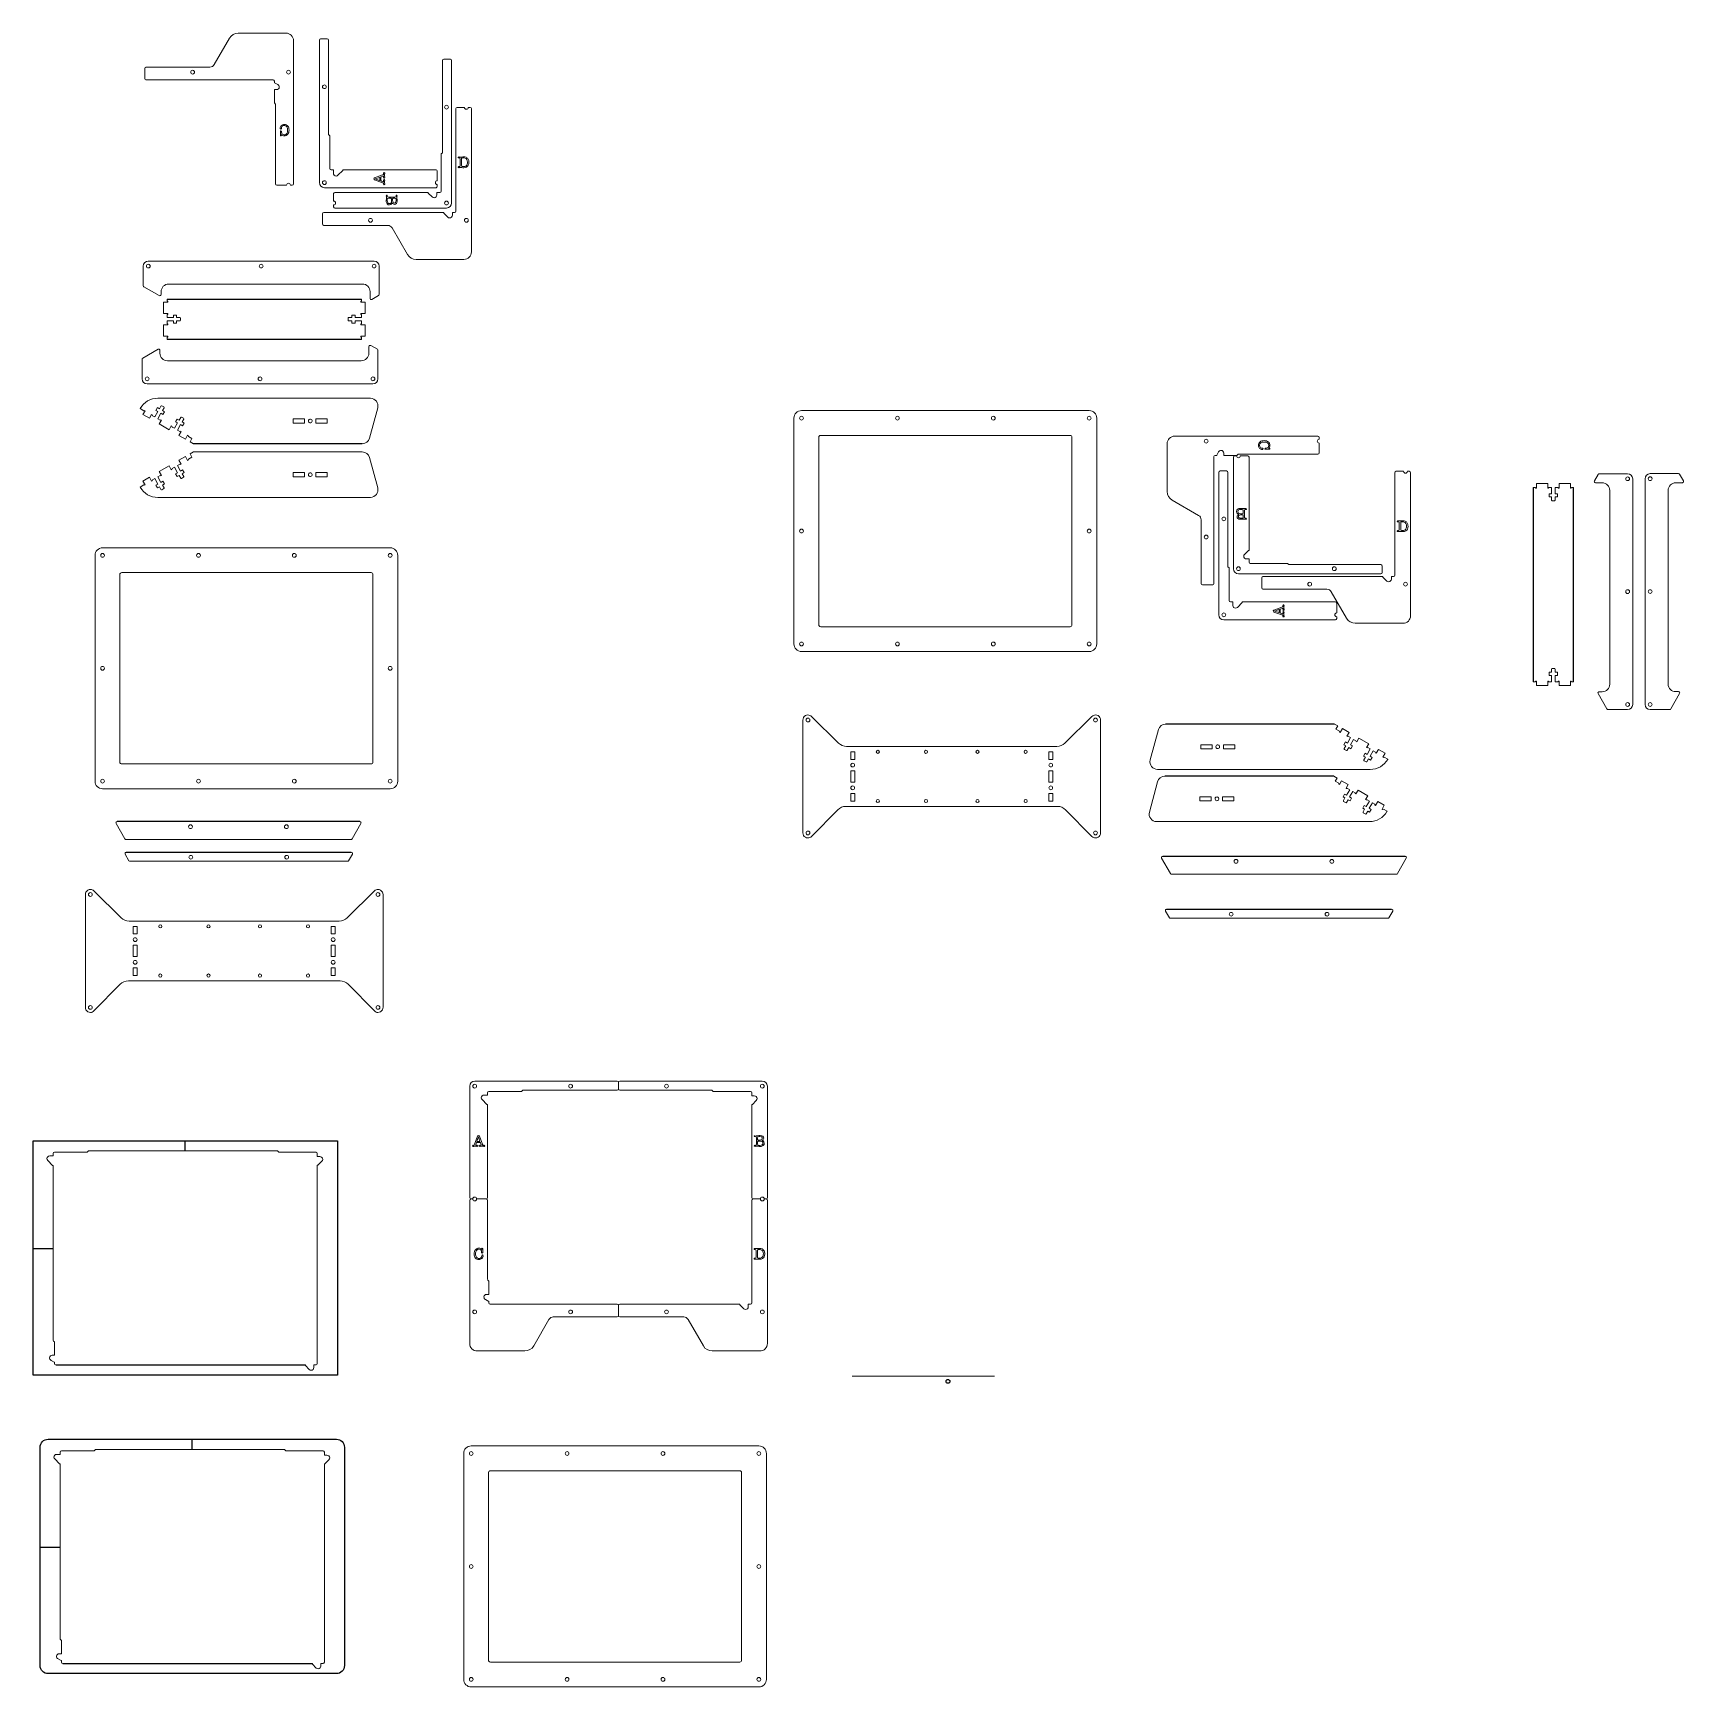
# Model space of a CAD drawing. Header units: inches. Extents: x 1.1 to 52.7, y 1 to 52.6.
import ezdxf

# ---------------------------------------------------------------- set-up
doc = ezdxf.new("R2010")
doc.units = ezdxf.units.IN
doc.header["$MEASUREMENT"] = 0
doc.layers.add('Artwork', color=7, linetype='Continuous')

msp = doc.modelspace()

# ---------------------------------------------------------------- linework, layer by layer
at = {"layer": 'Artwork'}
for p, q in [((5.332, 44.324), (11.395, 44.324)), ((11.395, 43.064), (5.332, 43.064)), ((11.423, 39.809), (6.15, 39.809)), ((47.967, 38.442), (47.967, 32.379)), ((49.226, 32.379), (49.226, 38.442)), ((41.769, 31.059), (36.496, 31.059)), ((41.742, 29.433), (36.47, 29.433)), ((11.343, 28.012), (3.773, 28.012)), ((4.057, 27.058), (11.078, 27.058)), ((43.973, 26.929), (36.403, 26.929)), ((36.527, 25.279), (43.548, 25.279)), ((5.898, 17.734), (5.898, 18.052)), ((1.776, 14.675), (1.148, 14.675)), ((1.855, 11.056), (9.645, 11.056)), ((6.116, 8.417), (6.116, 8.736)), ((1.994, 5.359), (1.366, 5.359)), ((2.073, 1.739), (9.864, 1.739))]:
    msp.add_line(p, q, dxfattribs=at)
msp.add_lwpolyline([(1.148, 18.052), (10.648, 18.052), (10.648, 10.737), (1.148, 10.737)], close=True, dxfattribs=at)
msp.add_lwpolyline([(1.616, 8.736), (10.616, 8.736, -0.414214), (10.866, 8.486), (10.866, 1.671, -0.414214), (10.616, 1.421), (1.616, 1.421, -0.414214), (1.366, 1.671), (1.366, 8.486, -0.414214)], format="xyb", close=True, dxfattribs=at)
msp.add_circle((29.701, 10.543), 0.0591, dxfattribs=at)
at = {"layer": 'Artwork', "lineweight": 5}
for points in [[(6.802, 51.64), (6.802, 51.64), (7.279, 52.467), (7.279, 52.467)], [(7.279, 52.467), (7.335, 52.564), (7.439, 52.624), (7.552, 52.624)], [(7.552, 52.624), (7.552, 52.624), (9.04, 52.624), (9.04, 52.624)], [(9.04, 52.624), (9.171, 52.624), (9.277, 52.518), (9.277, 52.388)], [(9.277, 52.388), (9.277, 52.388), (9.277, 47.919), (9.277, 47.919)], [(10.083, 52.406), (10.083, 52.427), (10.101, 52.445), (10.122, 52.445)], [(10.083, 47.957), (10.083, 47.957), (10.083, 52.406), (10.083, 52.406)], [(10.122, 52.445), (10.122, 52.445), (10.328, 52.445), (10.328, 52.445)], [(10.328, 52.445), (10.35, 52.445), (10.367, 52.427), (10.367, 52.406)], [(6.665, 51.561), (6.722, 51.561), (6.774, 51.591), (6.802, 51.64)], [(13.925, 51.769), (13.925, 51.791), (13.943, 51.809), (13.965, 51.809)], [(13.965, 51.809), (13.965, 51.809), (14.171, 51.809), (14.171, 51.809)], [(14.171, 51.809), (14.192, 51.809), (14.21, 51.791), (14.21, 51.769)], [(14.21, 51.769), (14.21, 51.769), (14.21, 47.32), (14.21, 47.32)], [(4.631, 51.522), (4.631, 51.543), (4.649, 51.561), (4.67, 51.561)], [(4.631, 51.201), (4.631, 51.201), (4.631, 51.522), (4.631, 51.522)], [(4.67, 51.161), (4.649, 51.161), (4.631, 51.179), (4.631, 51.201)], [(4.67, 51.561), (4.67, 51.561), (6.665, 51.561), (6.665, 51.561)], [(8.638, 51.161), (8.638, 51.161), (4.67, 51.161), (4.67, 51.161)], [(8.678, 51.122), (8.678, 51.144), (8.66, 51.161), (8.638, 51.161)], [(8.717, 50.387), (8.717, 50.398), (8.713, 50.408), (8.706, 50.415)], [(8.717, 47.919), (8.717, 47.919), (8.717, 50.387), (8.717, 50.387)], [(14.341, 50.265), (14.341, 50.287), (14.358, 50.304), (14.38, 50.304)], [(14.341, 47.062), (14.341, 47.062), (14.341, 50.265), (14.341, 50.265)], [(14.38, 50.304), (14.38, 50.304), (14.613, 50.304), (14.613, 50.304)], [(14.731, 50.304), (14.731, 50.304), (14.79, 50.304), (14.79, 50.304)], [(14.79, 50.304), (14.812, 50.304), (14.829, 50.287), (14.829, 50.265)], [(14.829, 50.265), (14.829, 50.265), (14.829, 45.796), (14.829, 45.796)], [(10.407, 48.398), (10.407, 48.377), (10.424, 48.359), (10.446, 48.359)], [(13.725, 48.359), (13.746, 48.359), (13.764, 48.341), (13.764, 48.32)], [(13.764, 48.32), (13.764, 48.32), (13.764, 48.016), (13.764, 48.016)], [(8.756, 47.88), (8.735, 47.88), (8.717, 47.898), (8.717, 47.919)], [(9.06, 47.88), (9.06, 47.88), (8.756, 47.88), (8.756, 47.88)], [(9.237, 47.88), (9.237, 47.88), (9.178, 47.88), (9.178, 47.88)], [(9.277, 47.919), (9.277, 47.898), (9.259, 47.88), (9.237, 47.88)], [(10.24, 47.799), (10.153, 47.799), (10.083, 47.87), (10.083, 47.957)], [(13.725, 47.799), (13.725, 47.799), (10.24, 47.799), (10.24, 47.799)], [(10.529, 47.612), (10.529, 47.634), (10.547, 47.651), (10.568, 47.651)], [(10.529, 47.379), (10.529, 47.379), (10.529, 47.612), (10.529, 47.612)], [(13.764, 47.839), (13.764, 47.817), (13.746, 47.799), (13.725, 47.799)], [(13.764, 47.898), (13.764, 47.898), (13.764, 47.839), (13.764, 47.839)], [(13.847, 47.651), (13.868, 47.651), (13.886, 47.669), (13.886, 47.691)], [(10.184, 46.983), (10.184, 47.005), (10.201, 47.023), (10.223, 47.023)], [(10.184, 46.662), (10.184, 46.662), (10.184, 46.983), (10.184, 46.983)], [(10.223, 47.023), (10.223, 47.023), (13.967, 47.023), (13.967, 47.023)], [(10.529, 47.202), (10.529, 47.202), (10.529, 47.261), (10.529, 47.261)], [(10.568, 47.163), (10.547, 47.163), (10.529, 47.18), (10.529, 47.202)], [(14.053, 47.163), (14.053, 47.163), (10.568, 47.163), (10.568, 47.163)], [(14.21, 47.32), (14.21, 47.233), (14.139, 47.163), (14.053, 47.163)], [(14.301, 47.023), (14.323, 47.023), (14.341, 47.04), (14.341, 47.062)], [(10.223, 46.623), (10.201, 46.623), (10.184, 46.641), (10.184, 46.662)], [(12.218, 46.623), (12.218, 46.623), (10.223, 46.623), (10.223, 46.623)], [(12.354, 46.544), (12.326, 46.593), (12.274, 46.623), (12.218, 46.623)], [(12.832, 45.718), (12.832, 45.718), (12.354, 46.544), (12.354, 46.544)], [(4.744, 45.509), (4.657, 45.509), (4.586, 45.439), (4.586, 45.352)], [(11.791, 45.509), (11.791, 45.509), (4.744, 45.509), (4.744, 45.509)], [(11.948, 45.352), (11.948, 45.439), (11.878, 45.509), (11.791, 45.509)], [(13.104, 45.56), (12.992, 45.56), (12.888, 45.62), (12.832, 45.718)], [(14.593, 45.56), (14.593, 45.56), (13.104, 45.56), (13.104, 45.56)], [(14.829, 45.796), (14.829, 45.666), (14.723, 45.56), (14.593, 45.56)], [(4.586, 45.352), (4.586, 45.352), (4.586, 44.739), (4.586, 44.739)], [(11.948, 44.465), (11.948, 44.465), (11.948, 45.352), (11.948, 45.352)], [(4.586, 44.739), (4.586, 44.725), (4.594, 44.712), (4.606, 44.705)], [(4.606, 44.705), (4.606, 44.705), (5.084, 44.431), (5.084, 44.431)], [(5.084, 44.431), (5.111, 44.416), (5.143, 44.435), (5.143, 44.465)], [(5.143, 44.555), (5.143, 44.685), (5.249, 44.791), (5.379, 44.791)], [(5.143, 44.465), (5.143, 44.465), (5.143, 44.555), (5.143, 44.555)], [(5.379, 44.791), (5.379, 44.791), (11.427, 44.791), (11.427, 44.791)], [(11.427, 44.791), (11.558, 44.791), (11.664, 44.685), (11.664, 44.555)], [(11.664, 44.555), (11.664, 44.555), (11.664, 44.347), (11.664, 44.347)], [(11.723, 44.313), (11.723, 44.313), (11.928, 44.431), (11.928, 44.431)], [(11.928, 44.431), (11.941, 44.438), (11.948, 44.451), (11.948, 44.465)], [(11.664, 44.347), (11.664, 44.317), (11.696, 44.298), (11.723, 44.313)], [(5.745, 43.73), (5.745, 43.74), (5.736, 43.749), (5.725, 43.749)], [(5.725, 43.639), (5.736, 43.639), (5.745, 43.648), (5.745, 43.659)], [(5.745, 43.659), (5.745, 43.659), (5.745, 43.73), (5.745, 43.73)], [(11.001, 43.749), (10.99, 43.749), (10.981, 43.74), (10.981, 43.73)], [(10.981, 43.73), (10.981, 43.73), (10.981, 43.659), (10.981, 43.659)], [(10.981, 43.659), (10.981, 43.648), (10.99, 43.639), (11.001, 43.639)], [(11.628, 42.839), (11.628, 42.869), (11.66, 42.888), (11.687, 42.873)], [(11.687, 42.873), (11.687, 42.873), (11.892, 42.755), (11.892, 42.755)], [(4.55, 42.446), (4.55, 42.46), (4.558, 42.474), (4.57, 42.481)], [(4.55, 41.834), (4.55, 41.834), (4.55, 42.446), (4.55, 42.446)], [(4.57, 42.481), (4.57, 42.481), (5.048, 42.755), (5.048, 42.755)], [(5.048, 42.755), (5.074, 42.77), (5.107, 42.751), (5.107, 42.721)], [(5.107, 42.721), (5.107, 42.721), (5.107, 42.631), (5.107, 42.631)], [(5.107, 42.631), (5.107, 42.501), (5.213, 42.395), (5.343, 42.395)], [(5.343, 42.395), (5.343, 42.395), (11.391, 42.395), (11.391, 42.395)], [(11.391, 42.395), (11.522, 42.395), (11.628, 42.501), (11.628, 42.631)], [(11.628, 42.631), (11.628, 42.631), (11.628, 42.839), (11.628, 42.839)], [(11.892, 42.755), (11.905, 42.748), (11.912, 42.735), (11.912, 42.721)], [(11.912, 42.721), (11.912, 42.721), (11.912, 41.834), (11.912, 41.834)], [(4.707, 41.676), (4.621, 41.676), (4.55, 41.747), (4.55, 41.834)], [(11.912, 41.834), (11.912, 41.747), (11.842, 41.676), (11.755, 41.676)], [(11.755, 41.676), (11.755, 41.676), (4.707, 41.676), (4.707, 41.676)], [(4.492, 40.911), (4.604, 41.106), (4.812, 41.226), (5.037, 41.226)], [(5.037, 41.226), (5.037, 41.226), (11.676, 41.226), (11.676, 41.226)], [(5.167, 40.99), (5.157, 40.996), (5.145, 40.992), (5.14, 40.983)], [(5.228, 40.955), (5.228, 40.955), (5.167, 40.99), (5.167, 40.99)], [(5.235, 40.928), (5.241, 40.937), (5.238, 40.949), (5.228, 40.955)], [(11.904, 40.929), (11.904, 40.929), (11.651, 39.984), (11.651, 39.984)], [(11.676, 41.226), (11.831, 41.226), (11.944, 41.079), (11.904, 40.929)], [(25.132, 40.842), (25.002, 40.842), (24.896, 40.736), (24.896, 40.606)], [(34.109, 40.842), (34.109, 40.842), (25.132, 40.842), (25.132, 40.842)], [(34.345, 40.606), (34.345, 40.736), (34.239, 40.842), (34.109, 40.842)], [(5.781, 40.636), (5.771, 40.641), (5.759, 40.638), (5.754, 40.629)], [(5.842, 40.6), (5.842, 40.6), (5.781, 40.636), (5.781, 40.636)], [(5.849, 40.574), (5.855, 40.583), (5.851, 40.595), (5.842, 40.6)], [(24.896, 40.606), (24.896, 40.606), (24.896, 33.559), (24.896, 33.559)], [(34.345, 33.559), (34.345, 33.559), (34.345, 40.606), (34.345, 40.606)], [(11.651, 39.984), (11.623, 39.881), (11.53, 39.809), (11.423, 39.809)], [(25.671, 40.008), (25.671, 40.041), (25.697, 40.067), (25.73, 40.067)], [(25.671, 34.157), (25.671, 34.157), (25.671, 40.008), (25.671, 40.008)], [(25.73, 40.067), (25.73, 40.067), (33.511, 40.067), (33.511, 40.067)], [(33.511, 40.067), (33.544, 40.067), (33.571, 40.041), (33.571, 40.008)], [(33.571, 40.008), (33.571, 40.008), (33.571, 34.157), (33.571, 34.157)], [(36.541, 39.808), (36.541, 39.939), (36.647, 40.044), (36.777, 40.044)], [(36.541, 38.32), (36.541, 38.32), (36.541, 39.808), (36.541, 39.808)], [(36.777, 40.044), (36.777, 40.044), (41.246, 40.044), (41.246, 40.044)], [(41.246, 40.044), (41.267, 40.044), (41.285, 40.027), (41.285, 40.005)], [(41.285, 40.005), (41.285, 40.005), (41.285, 39.946), (41.285, 39.946)], [(41.285, 39.828), (41.285, 39.828), (41.285, 39.524), (41.285, 39.524)], [(11.651, 39.376), (11.623, 39.479), (11.53, 39.551), (11.423, 39.551)], [(11.904, 38.431), (11.904, 38.431), (11.651, 39.376), (11.651, 39.376)], [(38.043, 39.445), (38.021, 39.445), (38.003, 39.428), (38.003, 39.406)], [(38.003, 39.406), (38.003, 39.406), (38.003, 35.438), (38.003, 35.438)], [(38.609, 39.39), (38.609, 39.412), (38.627, 39.43), (38.649, 39.43)], [(38.609, 35.906), (38.609, 35.906), (38.609, 39.39), (38.609, 39.39)], [(38.649, 39.43), (38.649, 39.43), (38.708, 39.43), (38.708, 39.43)], [(38.778, 39.485), (38.767, 39.485), (38.757, 39.481), (38.75, 39.473)], [(41.246, 39.485), (41.246, 39.485), (38.778, 39.485), (38.778, 39.485)], [(38.826, 39.43), (38.826, 39.43), (39.059, 39.43), (39.059, 39.43)], [(39.059, 39.43), (39.08, 39.43), (39.098, 39.412), (39.098, 39.39)], [(41.285, 39.524), (41.285, 39.502), (41.267, 39.485), (41.246, 39.485)], [(5.781, 38.724), (5.771, 38.718), (5.759, 38.721), (5.754, 38.731)], [(5.842, 38.759), (5.842, 38.759), (5.781, 38.724), (5.781, 38.724)], [(5.849, 38.786), (5.855, 38.776), (5.851, 38.764), (5.842, 38.759)], [(38.153, 38.917), (38.153, 38.939), (38.171, 38.957), (38.193, 38.957)], [(38.153, 34.469), (38.153, 34.469), (38.153, 38.917), (38.153, 38.917)], [(38.193, 38.957), (38.193, 38.957), (38.399, 38.957), (38.399, 38.957)], [(38.399, 38.957), (38.42, 38.957), (38.438, 38.939), (38.438, 38.917)], [(43.652, 38.907), (43.652, 38.929), (43.669, 38.946), (43.691, 38.946)], [(43.652, 35.704), (43.652, 35.704), (43.652, 38.907), (43.652, 38.907)], [(43.691, 38.946), (43.691, 38.946), (43.924, 38.946), (43.924, 38.946)], [(44.042, 38.946), (44.042, 38.946), (44.101, 38.946), (44.101, 38.946)], [(44.101, 38.946), (44.123, 38.946), (44.14, 38.929), (44.14, 38.907)], [(44.14, 38.907), (44.14, 38.907), (44.14, 34.438), (44.14, 34.438)], [(49.876, 38.646), (49.876, 38.646), (49.994, 38.852), (49.994, 38.852)], [(49.994, 38.852), (50.001, 38.864), (50.014, 38.871), (50.028, 38.871)], [(50.028, 38.871), (50.028, 38.871), (50.915, 38.871), (50.915, 38.871)], [(50.915, 38.871), (51.002, 38.871), (51.073, 38.801), (51.073, 38.714)], [(51.073, 38.714), (51.073, 38.714), (51.073, 31.667), (51.073, 31.667)], [(51.617, 38.874), (51.53, 38.874), (51.46, 38.803), (51.46, 38.716)], [(51.46, 38.716), (51.46, 38.716), (51.46, 31.669), (51.46, 31.669)], [(52.504, 38.874), (52.504, 38.874), (51.617, 38.874), (51.617, 38.874)], [(52.538, 38.854), (52.531, 38.866), (52.518, 38.874), (52.504, 38.874)], [(52.656, 38.648), (52.656, 38.648), (52.538, 38.854), (52.538, 38.854)], [(4.492, 38.448), (4.604, 38.253), (4.812, 38.133), (5.037, 38.133)], [(5.167, 38.369), (5.157, 38.364), (5.145, 38.367), (5.14, 38.376)], [(5.228, 38.405), (5.228, 38.405), (5.167, 38.369), (5.167, 38.369)], [(5.235, 38.432), (5.241, 38.422), (5.238, 38.41), (5.228, 38.405)], [(11.676, 38.133), (11.831, 38.133), (11.944, 38.281), (11.904, 38.431)], [(36.698, 38.047), (36.601, 38.103), (36.541, 38.207), (36.541, 38.32)], [(49.91, 38.587), (49.88, 38.587), (49.861, 38.62), (49.876, 38.646)], [(50.118, 38.587), (50.118, 38.587), (49.91, 38.587), (49.91, 38.587)], [(50.354, 38.351), (50.354, 38.481), (50.248, 38.587), (50.118, 38.587)], [(50.354, 32.303), (50.354, 32.303), (50.354, 38.351), (50.354, 38.351)], [(52.178, 38.353), (52.178, 38.483), (52.284, 38.589), (52.414, 38.589)], [(52.178, 32.305), (52.178, 32.305), (52.178, 38.353), (52.178, 38.353)], [(52.414, 38.589), (52.414, 38.589), (52.622, 38.589), (52.622, 38.589)], [(52.622, 38.589), (52.652, 38.589), (52.671, 38.622), (52.656, 38.648)], [(5.037, 38.133), (5.037, 38.133), (11.676, 38.133), (11.676, 38.133)], [(37.525, 37.569), (37.525, 37.569), (36.698, 38.047), (36.698, 38.047)], [(48.541, 38.049), (48.541, 38.038), (48.55, 38.029), (48.561, 38.029)], [(48.561, 38.029), (48.561, 38.029), (48.632, 38.029), (48.632, 38.029)], [(48.632, 38.029), (48.643, 38.029), (48.652, 38.038), (48.652, 38.049)], [(37.604, 37.433), (37.604, 37.489), (37.574, 37.541), (37.525, 37.569)], [(37.604, 35.438), (37.604, 35.438), (37.604, 37.433), (37.604, 37.433)], [(3.317, 36.558), (3.186, 36.558), (3.081, 36.453), (3.081, 36.322)], [(3.081, 36.322), (3.081, 36.322), (3.081, 29.275), (3.081, 29.275)], [(12.293, 36.558), (12.293, 36.558), (3.317, 36.558), (3.317, 36.558)], [(12.53, 36.322), (12.53, 36.453), (12.424, 36.558), (12.293, 36.558)], [(12.53, 29.275), (12.53, 29.275), (12.53, 36.322), (12.53, 36.322)], [(3.855, 35.724), (3.855, 35.757), (3.882, 35.784), (3.915, 35.784)], [(3.855, 29.873), (3.855, 29.873), (3.855, 35.724), (3.855, 35.724)], [(3.915, 35.784), (3.915, 35.784), (11.696, 35.784), (11.696, 35.784)], [(11.696, 35.784), (11.728, 35.784), (11.755, 35.757), (11.755, 35.724)], [(11.755, 35.724), (11.755, 35.724), (11.755, 29.873), (11.755, 29.873)], [(38.767, 35.748), (38.68, 35.748), (38.609, 35.819), (38.609, 35.906)], [(43.216, 35.748), (43.216, 35.748), (38.767, 35.748), (38.767, 35.748)], [(39.098, 36.112), (39.098, 36.09), (39.116, 36.072), (39.137, 36.072)], [(39.495, 35.626), (39.495, 35.647), (39.512, 35.665), (39.534, 35.665)], [(39.495, 35.305), (39.495, 35.305), (39.495, 35.626), (39.495, 35.626)], [(39.534, 35.665), (39.534, 35.665), (43.278, 35.665), (43.278, 35.665)], [(43.216, 36.033), (43.238, 36.033), (43.255, 36.015), (43.255, 35.994)], [(43.255, 35.788), (43.255, 35.766), (43.238, 35.748), (43.216, 35.748)], [(43.255, 35.994), (43.255, 35.994), (43.255, 35.788), (43.255, 35.788)], [(43.612, 35.665), (43.634, 35.665), (43.652, 35.683), (43.652, 35.704)], [(37.643, 35.399), (37.621, 35.399), (37.604, 35.416), (37.604, 35.438)], [(37.964, 35.399), (37.964, 35.399), (37.643, 35.399), (37.643, 35.399)], [(38.003, 35.438), (38.003, 35.416), (37.986, 35.399), (37.964, 35.399)], [(39.534, 35.265), (39.512, 35.265), (39.495, 35.283), (39.495, 35.305)], [(41.529, 35.265), (41.529, 35.265), (39.534, 35.265), (39.534, 35.265)], [(41.665, 35.186), (41.637, 35.235), (41.585, 35.265), (41.529, 35.265)], [(42.143, 34.36), (42.143, 34.36), (41.665, 35.186), (41.665, 35.186)], [(38.477, 34.91), (38.477, 34.888), (38.495, 34.871), (38.517, 34.871)], [(41.795, 34.871), (41.817, 34.871), (41.834, 34.853), (41.834, 34.831)], [(41.834, 34.831), (41.834, 34.831), (41.834, 34.528), (41.834, 34.528)], [(25.73, 34.097), (25.697, 34.097), (25.671, 34.124), (25.671, 34.157)], [(33.511, 34.097), (33.511, 34.097), (25.73, 34.097), (25.73, 34.097)], [(33.571, 34.157), (33.571, 34.124), (33.544, 34.097), (33.511, 34.097)], [(38.311, 34.311), (38.224, 34.311), (38.153, 34.382), (38.153, 34.469)], [(41.795, 34.311), (41.795, 34.311), (38.311, 34.311), (38.311, 34.311)], [(41.834, 34.35), (41.834, 34.329), (41.817, 34.311), (41.795, 34.311)], [(41.834, 34.409), (41.834, 34.409), (41.834, 34.35), (41.834, 34.35)], [(42.415, 34.202), (42.303, 34.202), (42.199, 34.262), (42.143, 34.36)], [(43.904, 34.202), (43.904, 34.202), (42.415, 34.202), (42.415, 34.202)], [(44.14, 34.438), (44.14, 34.308), (44.034, 34.202), (43.904, 34.202)], [(24.896, 33.559), (24.896, 33.428), (25.002, 33.322), (25.132, 33.322)], [(34.109, 33.322), (34.239, 33.322), (34.345, 33.428), (34.345, 33.559)], [(25.132, 33.322), (25.132, 33.322), (34.109, 33.322), (34.109, 33.322)], [(48.561, 32.793), (48.55, 32.793), (48.541, 32.784), (48.541, 32.773)], [(48.632, 32.793), (48.632, 32.793), (48.561, 32.793), (48.561, 32.793)], [(48.652, 32.773), (48.652, 32.784), (48.643, 32.793), (48.632, 32.793)], [(49.994, 32.007), (49.979, 32.034), (49.998, 32.066), (50.028, 32.066)], [(50.268, 31.529), (50.268, 31.529), (49.994, 32.007), (49.994, 32.007)], [(50.028, 32.066), (50.028, 32.066), (50.118, 32.066), (50.118, 32.066)], [(50.118, 32.066), (50.248, 32.066), (50.354, 32.172), (50.354, 32.303)], [(52.414, 32.069), (52.284, 32.069), (52.178, 32.174), (52.178, 32.305)], [(52.264, 31.531), (52.264, 31.531), (52.538, 32.01), (52.538, 32.01)], [(52.504, 32.069), (52.504, 32.069), (52.414, 32.069), (52.414, 32.069)], [(52.538, 32.01), (52.553, 32.036), (52.534, 32.069), (52.504, 32.069)], [(50.303, 31.509), (50.289, 31.509), (50.275, 31.517), (50.268, 31.529)], [(50.915, 31.509), (50.915, 31.509), (50.303, 31.509), (50.303, 31.509)], [(51.073, 31.667), (51.073, 31.58), (51.002, 31.509), (50.915, 31.509)], [(51.46, 31.669), (51.46, 31.582), (51.53, 31.511), (51.617, 31.511)], [(51.617, 31.511), (51.617, 31.511), (52.23, 31.511), (52.23, 31.511)], [(52.23, 31.511), (52.244, 31.511), (52.257, 31.519), (52.264, 31.531)], [(25.174, 31.18), (25.174, 31.18), (25.174, 27.665), (25.174, 27.665)], [(26.29, 30.46), (26.29, 30.46), (25.442, 31.296), (25.442, 31.296)], [(34.197, 31.296), (34.197, 31.296), (33.348, 30.46), (33.348, 30.46)], [(34.465, 27.665), (34.465, 27.665), (34.465, 31.18), (34.465, 31.18)], [(36.268, 30.883), (36.296, 30.987), (36.389, 31.059), (36.496, 31.059)], [(26.539, 30.358), (26.446, 30.358), (26.357, 30.394), (26.29, 30.46)], [(33.348, 30.46), (33.282, 30.394), (33.193, 30.358), (33.1, 30.358)], [(36.015, 29.939), (36.015, 29.939), (36.268, 30.883), (36.268, 30.883)], [(33.1, 30.358), (33.1, 30.358), (26.539, 30.358), (26.539, 30.358)], [(36.243, 29.641), (36.088, 29.641), (35.974, 29.789), (36.015, 29.939)], [(42.07, 30.294), (42.064, 30.284), (42.067, 30.272), (42.077, 30.267)], [(42.077, 30.267), (42.077, 30.267), (42.138, 30.231), (42.138, 30.231)], [(42.138, 30.231), (42.148, 30.226), (42.16, 30.229), (42.165, 30.239)], [(42.683, 29.939), (42.678, 29.93), (42.681, 29.918), (42.69, 29.913)], [(43.427, 29.956), (43.315, 29.761), (43.107, 29.641), (42.882, 29.641)], [(3.915, 29.814), (3.882, 29.814), (3.855, 29.84), (3.855, 29.873)], [(11.696, 29.814), (11.696, 29.814), (3.915, 29.814), (3.915, 29.814)], [(11.755, 29.873), (11.755, 29.84), (11.728, 29.814), (11.696, 29.814)], [(36.242, 29.258), (36.269, 29.361), (36.363, 29.433), (36.47, 29.433)], [(42.882, 29.641), (42.882, 29.641), (36.243, 29.641), (36.243, 29.641)], [(42.69, 29.913), (42.69, 29.913), (42.752, 29.877), (42.752, 29.877)], [(42.752, 29.877), (42.761, 29.872), (42.773, 29.875), (42.779, 29.884)], [(3.081, 29.275), (3.081, 29.145), (3.186, 29.039), (3.317, 29.039)], [(3.317, 29.039), (3.317, 29.039), (12.293, 29.039), (12.293, 29.039)], [(12.293, 29.039), (12.424, 29.039), (12.53, 29.145), (12.53, 29.275)], [(35.989, 28.313), (35.989, 28.313), (36.242, 29.258), (36.242, 29.258)], [(26.264, 28.382), (26.33, 28.45), (26.421, 28.488), (26.516, 28.488)], [(26.516, 28.488), (26.516, 28.488), (33.123, 28.488), (33.123, 28.488)], [(33.123, 28.488), (33.217, 28.488), (33.308, 28.45), (33.375, 28.382)], [(42.043, 28.668), (42.038, 28.659), (42.041, 28.647), (42.051, 28.641)], [(42.051, 28.641), (42.051, 28.641), (42.112, 28.606), (42.112, 28.606)], [(42.112, 28.606), (42.121, 28.6), (42.133, 28.603), (42.139, 28.613)], [(3.739, 27.953), (3.724, 27.979), (3.743, 28.012), (3.773, 28.012)], [(4.013, 27.474), (4.013, 27.474), (3.739, 27.953), (3.739, 27.953)], [(11.377, 27.953), (11.377, 27.953), (11.103, 27.474), (11.103, 27.474)], [(11.343, 28.012), (11.373, 28.012), (11.392, 27.979), (11.377, 27.953)], [(25.443, 27.55), (25.443, 27.55), (26.264, 28.382), (26.264, 28.382)], [(33.375, 28.382), (33.375, 28.382), (34.195, 27.55), (34.195, 27.55)], [(36.217, 28.015), (36.061, 28.015), (35.948, 28.163), (35.989, 28.313)], [(42.855, 28.015), (42.855, 28.015), (36.217, 28.015), (36.217, 28.015)], [(42.657, 28.314), (42.652, 28.304), (42.655, 28.292), (42.664, 28.287)], [(42.664, 28.287), (42.664, 28.287), (42.726, 28.251), (42.726, 28.251)], [(42.726, 28.251), (42.735, 28.246), (42.747, 28.249), (42.753, 28.259)], [(43.401, 28.33), (43.288, 28.135), (43.081, 28.015), (42.855, 28.015)], [(4.048, 27.454), (4.033, 27.454), (4.02, 27.462), (4.013, 27.474)], [(11.069, 27.454), (11.069, 27.454), (4.048, 27.454), (4.048, 27.454)], [(11.103, 27.474), (11.096, 27.462), (11.083, 27.454), (11.069, 27.454)], [(4.057, 27.058), (4.026, 27.058), (4.008, 27.026), (4.023, 27)], [(4.023, 27), (4.023, 27), (4.141, 26.794), (4.141, 26.794)], [(10.994, 26.794), (10.994, 26.794), (11.112, 27), (11.112, 27)], [(11.112, 27), (11.127, 27.026), (11.108, 27.058), (11.078, 27.058)], [(36.368, 26.87), (36.353, 26.896), (36.372, 26.929), (36.403, 26.929)], [(36.643, 26.392), (36.643, 26.392), (36.368, 26.87), (36.368, 26.87)], [(44.007, 26.87), (44.007, 26.87), (43.732, 26.392), (43.732, 26.392)], [(43.973, 26.929), (44.003, 26.929), (44.022, 26.896), (44.007, 26.87)], [(4.141, 26.794), (4.148, 26.781), (4.161, 26.774), (4.175, 26.774)], [(4.175, 26.774), (4.175, 26.774), (10.96, 26.774), (10.96, 26.774)], [(10.96, 26.774), (10.974, 26.774), (10.987, 26.781), (10.994, 26.794)], [(36.677, 26.372), (36.663, 26.372), (36.65, 26.379), (36.643, 26.392)], [(43.698, 26.372), (43.698, 26.372), (36.677, 26.372), (36.677, 26.372)], [(43.732, 26.392), (43.725, 26.379), (43.712, 26.372), (43.698, 26.372)], [(3.895, 25.013), (3.895, 25.013), (3.047, 25.85), (3.047, 25.85)], [(11.802, 25.85), (11.802, 25.85), (10.953, 25.013), (10.953, 25.013)], [(2.779, 25.733), (2.779, 25.733), (2.779, 22.219), (2.779, 22.219)], [(12.07, 22.219), (12.07, 22.219), (12.07, 25.733), (12.07, 25.733)], [(4.144, 24.911), (4.051, 24.911), (3.961, 24.948), (3.895, 25.013)], [(10.705, 24.911), (10.705, 24.911), (4.144, 24.911), (4.144, 24.911)], [(10.953, 25.013), (10.887, 24.948), (10.798, 24.911), (10.705, 24.911)], [(36.527, 25.279), (36.496, 25.279), (36.477, 25.247), (36.493, 25.22)], [(36.493, 25.22), (36.493, 25.22), (36.611, 25.015), (36.611, 25.015)], [(36.611, 25.015), (36.618, 25.002), (36.631, 24.995), (36.645, 24.995)], [(36.645, 24.995), (36.645, 24.995), (43.43, 24.995), (43.43, 24.995)], [(43.43, 24.995), (43.444, 24.995), (43.457, 25.002), (43.464, 25.015)], [(43.464, 25.015), (43.464, 25.015), (43.582, 25.22), (43.582, 25.22)], [(43.582, 25.22), (43.597, 25.247), (43.578, 25.279), (43.548, 25.279)], [(3.048, 22.103), (3.048, 22.103), (3.869, 22.936), (3.869, 22.936)], [(3.869, 22.936), (3.935, 23.003), (4.026, 23.041), (4.121, 23.041)], [(4.121, 23.041), (4.121, 23.041), (10.727, 23.041), (10.727, 23.041)], [(10.727, 23.041), (10.822, 23.041), (10.913, 23.003), (10.98, 22.936)], [(10.98, 22.936), (10.98, 22.936), (11.8, 22.103), (11.8, 22.103)], [(14.774, 19.759), (14.774, 19.845), (14.845, 19.916), (14.932, 19.916)], [(14.774, 16.274), (14.774, 16.274), (14.774, 19.759), (14.774, 19.759)], [(14.932, 19.916), (14.932, 19.916), (19.38, 19.916), (19.38, 19.916)], [(19.38, 19.916), (19.402, 19.916), (19.42, 19.898), (19.42, 19.877)], [(19.42, 19.671), (19.42, 19.649), (19.402, 19.631), (19.38, 19.631)], [(19.42, 19.877), (19.42, 19.898), (19.437, 19.916), (19.459, 19.916)], [(19.42, 19.877), (19.42, 19.877), (19.42, 19.671), (19.42, 19.671)], [(19.42, 19.671), (19.42, 19.671), (19.42, 19.877), (19.42, 19.877)], [(19.459, 19.631), (19.437, 19.631), (19.42, 19.649), (19.42, 19.671)], [(19.459, 19.916), (19.459, 19.916), (23.908, 19.916), (23.908, 19.916)], [(23.908, 19.916), (23.995, 19.916), (24.065, 19.846), (24.065, 19.759)], [(24.065, 19.759), (24.065, 19.759), (24.065, 16.274), (24.065, 16.274)], [(15.373, 19.592), (15.351, 19.592), (15.334, 19.574), (15.334, 19.553)], [(23.577, 19.553), (23.577, 19.574), (23.559, 19.592), (23.538, 19.592)], [(1.815, 17.694), (1.794, 17.694), (1.776, 17.677), (1.776, 17.655)], [(10.019, 17.655), (10.019, 17.677), (10.002, 17.694), (9.98, 17.694)], [(14.813, 16.235), (14.792, 16.235), (14.774, 16.253), (14.774, 16.274)], [(14.774, 16.196), (14.774, 16.217), (14.792, 16.235), (14.813, 16.235)], [(14.774, 11.727), (14.774, 11.727), (14.774, 16.196), (14.774, 16.196)], [(14.813, 16.235), (14.813, 16.235), (14.872, 16.235), (14.872, 16.235)], [(14.872, 16.235), (14.872, 16.235), (14.813, 16.235), (14.813, 16.235)], [(14.991, 16.235), (14.991, 16.235), (15.294, 16.235), (15.294, 16.235)], [(15.294, 16.235), (15.294, 16.235), (14.991, 16.235), (14.991, 16.235)], [(15.334, 16.274), (15.334, 16.253), (15.316, 16.235), (15.294, 16.235)], [(15.294, 16.235), (15.316, 16.235), (15.334, 16.217), (15.334, 16.196)], [(15.334, 16.196), (15.334, 16.196), (15.334, 13.728), (15.334, 13.728)], [(23.616, 16.235), (23.595, 16.235), (23.577, 16.253), (23.577, 16.274)], [(23.577, 16.196), (23.577, 16.217), (23.595, 16.235), (23.616, 16.235)], [(23.577, 12.993), (23.577, 12.993), (23.577, 16.196), (23.577, 16.196)], [(23.616, 16.235), (23.616, 16.235), (23.849, 16.235), (23.849, 16.235)], [(23.849, 16.235), (23.849, 16.235), (23.616, 16.235), (23.616, 16.235)], [(23.967, 16.235), (23.967, 16.235), (24.026, 16.235), (24.026, 16.235)], [(24.026, 16.235), (24.026, 16.235), (23.967, 16.235), (23.967, 16.235)], [(24.065, 16.274), (24.065, 16.253), (24.048, 16.235), (24.026, 16.235)], [(24.026, 16.235), (24.048, 16.235), (24.065, 16.217), (24.065, 16.196)], [(24.065, 16.196), (24.065, 16.196), (24.065, 11.727), (24.065, 11.727)], [(15.334, 13.728), (15.334, 13.717), (15.338, 13.707), (15.345, 13.7)], [(15.373, 12.993), (15.373, 12.971), (15.391, 12.953), (15.412, 12.953)], [(15.412, 12.953), (15.412, 12.953), (19.38, 12.953), (19.38, 12.953)], [(19.38, 12.953), (19.402, 12.953), (19.42, 12.936), (19.42, 12.914)], [(19.42, 12.914), (19.42, 12.936), (19.437, 12.954), (19.459, 12.954)], [(19.42, 12.593), (19.42, 12.593), (19.42, 12.914), (19.42, 12.914)], [(19.42, 12.914), (19.42, 12.914), (19.42, 12.593), (19.42, 12.593)], [(19.459, 12.954), (19.459, 12.954), (23.203, 12.954), (23.203, 12.954)], [(23.538, 12.954), (23.559, 12.954), (23.577, 12.971), (23.577, 12.993)], [(17.249, 12.475), (17.249, 12.475), (16.772, 11.648), (16.772, 11.648)], [(17.385, 12.554), (17.329, 12.554), (17.277, 12.524), (17.249, 12.475)], [(19.38, 12.554), (19.38, 12.554), (17.385, 12.554), (17.385, 12.554)], [(19.42, 12.593), (19.42, 12.571), (19.402, 12.554), (19.38, 12.554)], [(19.459, 12.554), (19.437, 12.554), (19.42, 12.571), (19.42, 12.593)], [(21.454, 12.554), (21.454, 12.554), (19.459, 12.554), (19.459, 12.554)], [(21.59, 12.475), (21.562, 12.524), (21.51, 12.554), (21.454, 12.554)], [(22.068, 11.648), (22.068, 11.648), (21.59, 12.475), (21.59, 12.475)], [(1.776, 11.83), (1.776, 11.819), (1.78, 11.809), (1.787, 11.802)], [(15.01, 11.491), (14.88, 11.491), (14.774, 11.597), (14.774, 11.727)], [(16.499, 11.491), (16.499, 11.491), (15.01, 11.491), (15.01, 11.491)], [(16.772, 11.648), (16.715, 11.551), (16.611, 11.491), (16.499, 11.491)], [(22.341, 11.491), (22.228, 11.491), (22.124, 11.551), (22.068, 11.648)], [(23.829, 11.491), (23.829, 11.491), (22.341, 11.491), (22.341, 11.491)], [(24.065, 11.727), (24.065, 11.597), (23.96, 11.491), (23.829, 11.491)], [(1.815, 11.095), (1.815, 11.073), (1.833, 11.056), (1.855, 11.056)], [(9.98, 11.056), (10.002, 11.056), (10.019, 11.073), (10.019, 11.095)], [(26.709, 10.701), (26.709, 10.701), (31.158, 10.701), (31.158, 10.701)], [(2.034, 8.378), (2.012, 8.378), (1.994, 8.36), (1.994, 8.338)], [(10.238, 8.338), (10.238, 8.36), (10.22, 8.378), (10.198, 8.378)], [(14.823, 8.526), (14.693, 8.526), (14.587, 8.42), (14.587, 8.29)], [(14.587, 8.29), (14.587, 8.29), (14.587, 1.242), (14.587, 1.242)], [(23.799, 8.526), (23.799, 8.526), (14.823, 8.526), (14.823, 8.526)], [(24.036, 8.29), (24.036, 8.42), (23.93, 8.526), (23.799, 8.526)], [(24.036, 1.242), (24.036, 1.242), (24.036, 8.29), (24.036, 8.29)], [(15.361, 7.692), (15.361, 7.724), (15.388, 7.751), (15.421, 7.751)], [(15.421, 7.751), (15.421, 7.751), (23.202, 7.751), (23.202, 7.751)], [(23.202, 7.751), (23.235, 7.751), (23.261, 7.724), (23.261, 7.692)], [(15.361, 1.841), (15.361, 1.841), (15.361, 7.692), (15.361, 7.692)], [(23.261, 7.692), (23.261, 7.692), (23.261, 1.841), (23.261, 1.841)], [(1.994, 2.513), (1.994, 2.503), (1.999, 2.493), (2.006, 2.485)], [(2.034, 1.778), (2.034, 1.757), (2.051, 1.739), (2.073, 1.739)], [(10.198, 1.739), (10.22, 1.739), (10.238, 1.757), (10.238, 1.778)], [(15.421, 1.781), (15.388, 1.781), (15.361, 1.808), (15.361, 1.841)], [(23.202, 1.781), (23.202, 1.781), (15.421, 1.781), (15.421, 1.781)], [(23.261, 1.841), (23.261, 1.808), (23.235, 1.781), (23.202, 1.781)], [(14.587, 1.242), (14.587, 1.112), (14.693, 1.006), (14.823, 1.006)], [(23.799, 1.006), (23.93, 1.006), (24.036, 1.112), (24.036, 1.242)], [(14.823, 1.006), (14.823, 1.006), (23.799, 1.006), (23.799, 1.006)]]:
    msp.add_open_spline(points, degree=3, dxfattribs=at)
for points, knots in [([(10.367, 52.406), (10.367, 52.406), (10.367, 49.457), (10.367, 49.457), (10.367, 49.457), (10.367, 49.457), (10.407, 49.417), (10.407, 49.417), (10.407, 49.417), (10.407, 49.417), (10.407, 48.398), (10.407, 48.398)], [0, 0, 0, 0, 0.333333, 0.333333, 0.333333, 0.333333, 0.666667, 0.666667, 0.666667, 0.666667, 1, 1, 1, 1]), ([(13.886, 47.691), (13.886, 47.691), (13.886, 48.852), (13.886, 48.852), (13.886, 48.852), (13.886, 48.852), (13.925, 48.891), (13.925, 48.891), (13.925, 48.891), (13.925, 48.891), (13.925, 51.769), (13.925, 51.769)], [0, 0, 0, 0, 0.333333, 0.333333, 0.333333, 0.333333, 0.666667, 0.666667, 0.666667, 0.666667, 1, 1, 1, 1]), ([(6.186, 51.404), (6.186, 51.436), (6.16, 51.463), (6.127, 51.463), (6.127, 51.463), (6.094, 51.463), (6.068, 51.436), (6.068, 51.404), (6.068, 51.404), (6.068, 51.371), (6.094, 51.345), (6.127, 51.345), (6.127, 51.345), (6.16, 51.345), (6.186, 51.371), (6.186, 51.404)], [0, 0, 0, 0, 0.25, 0.25, 0.25, 0.25, 0.5, 0.5, 0.5, 0.5, 0.75, 0.75, 0.75, 0.75, 1, 1, 1, 1]), ([(8.783, 51.019), (8.783, 51.019), (8.684, 51.075), (8.684, 51.075), (8.684, 51.075), (8.684, 51.075), (8.678, 51.075), (8.678, 51.075), (8.678, 51.075), (8.678, 51.075), (8.678, 51.122), (8.678, 51.122)], [0, 0, 0, 0, 0.333333, 0.333333, 0.333333, 0.333333, 0.666667, 0.666667, 0.666667, 0.666667, 1, 1, 1, 1]), ([(9.178, 51.404), (9.178, 51.436), (9.152, 51.463), (9.119, 51.463), (9.119, 51.463), (9.087, 51.463), (9.06, 51.436), (9.06, 51.404), (9.06, 51.404), (9.06, 51.371), (9.087, 51.345), (9.119, 51.345), (9.119, 51.345), (9.152, 51.345), (9.178, 51.371), (9.178, 51.404)], [0, 0, 0, 0, 0.25, 0.25, 0.25, 0.25, 0.5, 0.5, 0.5, 0.5, 0.75, 0.75, 0.75, 0.75, 1, 1, 1, 1]), ([(8.706, 50.415), (8.706, 50.415), (8.678, 50.443), (8.678, 50.443), (8.678, 50.443), (8.678, 50.443), (8.678, 50.858), (8.678, 50.858), (8.678, 50.858), (8.678, 50.858), (8.748, 50.858), (8.748, 50.858)], [0, 0, 0, 0, 0.333333, 0.333333, 0.333333, 0.333333, 0.666667, 0.666667, 0.666667, 0.666667, 1, 1, 1, 1]), ([(8.748, 50.858), (8.792, 50.858), (8.83, 50.893), (8.832, 50.937), (8.832, 50.937), (8.833, 50.973), (8.818, 50.999), (8.783, 51.019)], [0, 0, 0, 0, 0.5, 0.5, 0.5, 0.5, 1, 1, 1, 1]), ([(10.24, 50.89), (10.273, 50.89), (10.299, 50.916), (10.299, 50.949), (10.299, 50.949), (10.299, 50.981), (10.273, 51.008), (10.24, 51.008), (10.24, 51.008), (10.208, 51.008), (10.181, 50.981), (10.181, 50.949), (10.181, 50.949), (10.181, 50.916), (10.208, 50.89), (10.24, 50.89)], [0, 0, 0, 0, 0.25, 0.25, 0.25, 0.25, 0.5, 0.5, 0.5, 0.5, 0.75, 0.75, 0.75, 0.75, 1, 1, 1, 1]), ([(14.053, 50.372), (14.02, 50.372), (13.993, 50.345), (13.993, 50.312), (13.993, 50.312), (13.993, 50.28), (14.02, 50.253), (14.053, 50.253), (14.053, 50.253), (14.085, 50.253), (14.112, 50.28), (14.112, 50.312), (14.112, 50.312), (14.112, 50.345), (14.085, 50.372), (14.053, 50.372)], [0, 0, 0, 0, 0.25, 0.25, 0.25, 0.25, 0.5, 0.5, 0.5, 0.5, 0.75, 0.75, 0.75, 0.75, 1, 1, 1, 1]), ([(14.613, 50.304), (14.613, 50.272), (14.639, 50.245), (14.672, 50.245), (14.672, 50.245), (14.704, 50.245), (14.731, 50.272), (14.731, 50.304)], [0, 0, 0, 0, 0.5, 0.5, 0.5, 0.5, 1, 1, 1, 1]), ([(10.24, 47.898), (10.273, 47.898), (10.299, 47.924), (10.299, 47.957), (10.299, 47.957), (10.299, 47.989), (10.273, 48.016), (10.24, 48.016), (10.24, 48.016), (10.208, 48.016), (10.181, 47.989), (10.181, 47.957), (10.181, 47.957), (10.181, 47.924), (10.208, 47.898), (10.24, 47.898)], [0, 0, 0, 0, 0.25, 0.25, 0.25, 0.25, 0.5, 0.5, 0.5, 0.5, 0.75, 0.75, 0.75, 0.75, 1, 1, 1, 1]), ([(10.446, 48.359), (10.446, 48.359), (10.521, 48.359), (10.521, 48.359), (10.521, 48.359), (10.521, 48.359), (10.521, 48.249), (10.521, 48.249)], [0, 0, 0, 0, 0.5, 0.5, 0.5, 0.5, 1, 1, 1, 1]), ([(10.521, 48.249), (10.521, 48.202), (10.56, 48.161), (10.607, 48.162), (10.607, 48.162), (10.629, 48.163), (10.649, 48.172), (10.664, 48.187)], [0, 0, 0, 0, 0.5, 0.5, 0.5, 0.5, 1, 1, 1, 1]), ([(10.664, 48.187), (10.664, 48.187), (10.816, 48.339), (10.816, 48.339), (10.816, 48.339), (10.816, 48.339), (10.816, 48.359), (10.816, 48.359), (10.816, 48.359), (10.816, 48.359), (13.725, 48.359), (13.725, 48.359)], [0, 0, 0, 0, 0.333333, 0.333333, 0.333333, 0.333333, 0.666667, 0.666667, 0.666667, 0.666667, 1, 1, 1, 1]), ([(13.764, 48.016), (13.731, 48.016), (13.705, 47.989), (13.705, 47.957), (13.705, 47.957), (13.705, 47.924), (13.731, 47.898), (13.764, 47.898)], [0, 0, 0, 0, 0.5, 0.5, 0.5, 0.5, 1, 1, 1, 1]), ([(9.178, 47.88), (9.178, 47.913), (9.152, 47.939), (9.119, 47.939), (9.119, 47.939), (9.087, 47.939), (9.06, 47.913), (9.06, 47.88)], [0, 0, 0, 0, 0.5, 0.5, 0.5, 0.5, 1, 1, 1, 1]), ([(10.568, 47.651), (10.568, 47.651), (13.483, 47.651), (13.483, 47.651), (13.483, 47.651), (13.483, 47.651), (13.483, 47.631), (13.483, 47.631), (13.483, 47.631), (13.483, 47.631), (13.605, 47.508), (13.605, 47.508)], [0, 0, 0, 0, 0.333333, 0.333333, 0.333333, 0.333333, 0.666667, 0.666667, 0.666667, 0.666667, 1, 1, 1, 1]), ([(13.605, 47.508), (13.62, 47.494), (13.64, 47.484), (13.663, 47.484), (13.663, 47.484), (13.71, 47.483), (13.748, 47.524), (13.748, 47.571)], [0, 0, 0, 0, 0.5, 0.5, 0.5, 0.5, 1, 1, 1, 1]), ([(13.748, 47.571), (13.748, 47.571), (13.748, 47.651), (13.748, 47.651), (13.748, 47.651), (13.748, 47.651), (13.847, 47.651), (13.847, 47.651)], [0, 0, 0, 0, 0.5, 0.5, 0.5, 0.5, 1, 1, 1, 1]), ([(10.529, 47.261), (10.562, 47.261), (10.588, 47.288), (10.588, 47.32), (10.588, 47.32), (10.588, 47.353), (10.562, 47.379), (10.529, 47.379)], [0, 0, 0, 0, 0.5, 0.5, 0.5, 0.5, 1, 1, 1, 1]), ([(13.967, 47.023), (13.967, 47.023), (13.967, 47.003), (13.967, 47.003), (13.967, 47.003), (13.967, 47.003), (14.09, 46.88), (14.09, 46.88)], [0, 0, 0, 0, 0.5, 0.5, 0.5, 0.5, 1, 1, 1, 1]), ([(14.053, 47.379), (14.02, 47.379), (13.993, 47.353), (13.993, 47.32), (13.993, 47.32), (13.993, 47.288), (14.02, 47.261), (14.053, 47.261), (14.053, 47.261), (14.085, 47.261), (14.112, 47.288), (14.112, 47.32), (14.112, 47.32), (14.112, 47.353), (14.085, 47.379), (14.053, 47.379)], [0, 0, 0, 0, 0.25, 0.25, 0.25, 0.25, 0.5, 0.5, 0.5, 0.5, 0.75, 0.75, 0.75, 0.75, 1, 1, 1, 1]), ([(14.233, 46.943), (14.233, 46.943), (14.233, 47.023), (14.233, 47.023), (14.233, 47.023), (14.233, 47.023), (14.301, 47.023), (14.301, 47.023)], [0, 0, 0, 0, 0.5, 0.5, 0.5, 0.5, 1, 1, 1, 1]), ([(11.621, 46.781), (11.621, 46.748), (11.647, 46.721), (11.68, 46.721), (11.68, 46.721), (11.712, 46.721), (11.739, 46.748), (11.739, 46.781), (11.739, 46.781), (11.739, 46.813), (11.712, 46.84), (11.68, 46.84), (11.68, 46.84), (11.647, 46.84), (11.621, 46.813), (11.621, 46.781)], [0, 0, 0, 0, 0.25, 0.25, 0.25, 0.25, 0.5, 0.5, 0.5, 0.5, 0.75, 0.75, 0.75, 0.75, 1, 1, 1, 1]), ([(14.09, 46.88), (14.104, 46.865), (14.125, 46.856), (14.147, 46.855), (14.147, 46.855), (14.194, 46.854), (14.233, 46.895), (14.233, 46.943)], [0, 0, 0, 0, 0.5, 0.5, 0.5, 0.5, 1, 1, 1, 1]), ([(14.613, 46.781), (14.613, 46.748), (14.639, 46.721), (14.672, 46.721), (14.672, 46.721), (14.704, 46.721), (14.731, 46.748), (14.731, 46.781), (14.731, 46.781), (14.731, 46.813), (14.704, 46.84), (14.672, 46.84), (14.672, 46.84), (14.639, 46.84), (14.613, 46.813), (14.613, 46.781)], [0, 0, 0, 0, 0.25, 0.25, 0.25, 0.25, 0.5, 0.5, 0.5, 0.5, 0.75, 0.75, 0.75, 0.75, 1, 1, 1, 1]), ([(4.744, 45.411), (4.711, 45.411), (4.684, 45.384), (4.684, 45.352), (4.684, 45.352), (4.684, 45.319), (4.711, 45.293), (4.744, 45.293), (4.744, 45.293), (4.776, 45.293), (4.803, 45.319), (4.803, 45.352), (4.803, 45.352), (4.803, 45.384), (4.776, 45.411), (4.744, 45.411)], [0, 0, 0, 0, 0.25, 0.25, 0.25, 0.25, 0.5, 0.5, 0.5, 0.5, 0.75, 0.75, 0.75, 0.75, 1, 1, 1, 1]), ([(8.267, 45.411), (8.235, 45.411), (8.208, 45.384), (8.208, 45.352), (8.208, 45.352), (8.208, 45.319), (8.235, 45.293), (8.267, 45.293), (8.267, 45.293), (8.3, 45.293), (8.326, 45.319), (8.326, 45.352), (8.326, 45.352), (8.326, 45.384), (8.3, 45.411), (8.267, 45.411)], [0, 0, 0, 0, 0.25, 0.25, 0.25, 0.25, 0.5, 0.5, 0.5, 0.5, 0.75, 0.75, 0.75, 0.75, 1, 1, 1, 1]), ([(11.791, 45.411), (11.758, 45.411), (11.732, 45.384), (11.732, 45.352), (11.732, 45.352), (11.732, 45.319), (11.758, 45.293), (11.791, 45.293), (11.791, 45.293), (11.823, 45.293), (11.85, 45.319), (11.85, 45.352), (11.85, 45.352), (11.85, 45.384), (11.823, 45.411), (11.791, 45.411)], [0, 0, 0, 0, 0.25, 0.25, 0.25, 0.25, 0.5, 0.5, 0.5, 0.5, 0.75, 0.75, 0.75, 0.75, 1, 1, 1, 1]), ([(5.725, 43.749), (5.725, 43.749), (5.627, 43.749), (5.627, 43.749), (5.627, 43.749), (5.627, 43.749), (5.627, 43.82), (5.627, 43.82), (5.627, 43.82), (5.627, 43.82), (5.529, 43.82), (5.529, 43.82), (5.529, 43.82), (5.529, 43.82), (5.529, 43.749), (5.529, 43.749), (5.529, 43.749), (5.529, 43.749), (5.332, 43.749), (5.332, 43.749), (5.332, 43.749), (5.332, 43.749), (5.332, 43.832), (5.332, 43.832), (5.332, 43.832), (5.332, 43.832), (5.351, 43.852), (5.351, 43.852), (5.351, 43.852), (5.351, 43.852), (5.351, 43.871), (5.351, 43.871), (5.351, 43.871), (5.351, 43.871), (5.214, 43.871), (5.214, 43.871), (5.214, 43.871), (5.214, 43.871), (5.214, 44.226), (5.214, 44.226), (5.214, 44.226), (5.214, 44.226), (5.351, 44.226), (5.351, 44.226), (5.351, 44.226), (5.351, 44.226), (5.351, 44.245), (5.351, 44.245), (5.351, 44.245), (5.351, 44.245), (5.332, 44.265), (5.332, 44.265), (5.332, 44.265), (5.332, 44.265), (5.332, 44.324), (5.332, 44.324)], [0, 0, 0, 0, 0.071429, 0.071429, 0.071429, 0.071429, 0.142857, 0.142857, 0.142857, 0.142857, 0.214286, 0.214286, 0.214286, 0.214286, 0.285714, 0.285714, 0.285714, 0.285714, 0.357143, 0.357143, 0.357143, 0.357143, 0.428571, 0.428571, 0.428571, 0.428571, 0.5, 0.5, 0.5, 0.5, 0.571429, 0.571429, 0.571429, 0.571429, 0.642857, 0.642857, 0.642857, 0.642857, 0.714286, 0.714286, 0.714286, 0.714286, 0.785714, 0.785714, 0.785714, 0.785714, 0.857143, 0.857143, 0.857143, 0.857143, 0.928571, 0.928571, 0.928571, 0.928571, 1, 1, 1, 1]), ([(11.395, 44.324), (11.395, 44.324), (11.395, 44.265), (11.395, 44.265), (11.395, 44.265), (11.395, 44.265), (11.375, 44.245), (11.375, 44.245), (11.375, 44.245), (11.375, 44.245), (11.375, 44.226), (11.375, 44.226), (11.375, 44.226), (11.375, 44.226), (11.513, 44.226), (11.513, 44.226), (11.513, 44.226), (11.513, 44.226), (11.513, 43.871), (11.513, 43.871), (11.513, 43.871), (11.513, 43.871), (11.375, 43.871), (11.375, 43.871), (11.375, 43.871), (11.375, 43.871), (11.375, 43.852), (11.375, 43.852), (11.375, 43.852), (11.375, 43.852), (11.395, 43.832), (11.395, 43.832), (11.395, 43.832), (11.395, 43.832), (11.395, 43.749), (11.395, 43.749), (11.395, 43.749), (11.395, 43.749), (11.198, 43.749), (11.198, 43.749), (11.198, 43.749), (11.198, 43.749), (11.198, 43.82), (11.198, 43.82), (11.198, 43.82), (11.198, 43.82), (11.099, 43.82), (11.099, 43.82), (11.099, 43.82), (11.099, 43.82), (11.099, 43.749), (11.099, 43.749), (11.099, 43.749), (11.099, 43.749), (11.001, 43.749), (11.001, 43.749)], [0, 0, 0, 0, 0.071429, 0.071429, 0.071429, 0.071429, 0.142857, 0.142857, 0.142857, 0.142857, 0.214286, 0.214286, 0.214286, 0.214286, 0.285714, 0.285714, 0.285714, 0.285714, 0.357143, 0.357143, 0.357143, 0.357143, 0.428571, 0.428571, 0.428571, 0.428571, 0.5, 0.5, 0.5, 0.5, 0.571429, 0.571429, 0.571429, 0.571429, 0.642857, 0.642857, 0.642857, 0.642857, 0.714286, 0.714286, 0.714286, 0.714286, 0.785714, 0.785714, 0.785714, 0.785714, 0.857143, 0.857143, 0.857143, 0.857143, 0.928571, 0.928571, 0.928571, 0.928571, 1, 1, 1, 1]), ([(5.332, 43.064), (5.332, 43.064), (5.332, 43.127), (5.332, 43.127), (5.332, 43.127), (5.332, 43.127), (5.351, 43.143), (5.351, 43.143), (5.351, 43.143), (5.351, 43.143), (5.351, 43.163), (5.351, 43.163), (5.351, 43.163), (5.351, 43.163), (5.214, 43.163), (5.214, 43.163), (5.214, 43.163), (5.214, 43.163), (5.214, 43.517), (5.214, 43.517), (5.214, 43.517), (5.214, 43.517), (5.351, 43.517), (5.351, 43.517), (5.351, 43.517), (5.351, 43.517), (5.351, 43.537), (5.351, 43.537), (5.351, 43.537), (5.351, 43.537), (5.332, 43.556), (5.332, 43.556), (5.332, 43.556), (5.332, 43.556), (5.332, 43.639), (5.332, 43.639), (5.332, 43.639), (5.332, 43.639), (5.529, 43.639), (5.529, 43.639), (5.529, 43.639), (5.529, 43.639), (5.529, 43.568), (5.529, 43.568), (5.529, 43.568), (5.529, 43.568), (5.627, 43.568), (5.627, 43.568), (5.627, 43.568), (5.627, 43.568), (5.627, 43.639), (5.627, 43.639), (5.627, 43.639), (5.627, 43.639), (5.725, 43.639), (5.725, 43.639)], [0, 0, 0, 0, 0.071429, 0.071429, 0.071429, 0.071429, 0.142857, 0.142857, 0.142857, 0.142857, 0.214286, 0.214286, 0.214286, 0.214286, 0.285714, 0.285714, 0.285714, 0.285714, 0.357143, 0.357143, 0.357143, 0.357143, 0.428571, 0.428571, 0.428571, 0.428571, 0.5, 0.5, 0.5, 0.5, 0.571429, 0.571429, 0.571429, 0.571429, 0.642857, 0.642857, 0.642857, 0.642857, 0.714286, 0.714286, 0.714286, 0.714286, 0.785714, 0.785714, 0.785714, 0.785714, 0.857143, 0.857143, 0.857143, 0.857143, 0.928571, 0.928571, 0.928571, 0.928571, 1, 1, 1, 1]), ([(11.001, 43.639), (11.001, 43.639), (11.099, 43.639), (11.099, 43.639), (11.099, 43.639), (11.099, 43.639), (11.099, 43.568), (11.099, 43.568), (11.099, 43.568), (11.099, 43.568), (11.198, 43.568), (11.198, 43.568), (11.198, 43.568), (11.198, 43.568), (11.198, 43.639), (11.198, 43.639), (11.198, 43.639), (11.198, 43.639), (11.395, 43.639), (11.395, 43.639), (11.395, 43.639), (11.395, 43.639), (11.395, 43.556), (11.395, 43.556), (11.395, 43.556), (11.395, 43.556), (11.375, 43.537), (11.375, 43.537), (11.375, 43.537), (11.375, 43.537), (11.375, 43.517), (11.375, 43.517), (11.375, 43.517), (11.375, 43.517), (11.513, 43.517), (11.513, 43.517), (11.513, 43.517), (11.513, 43.517), (11.513, 43.163), (11.513, 43.163), (11.513, 43.163), (11.513, 43.163), (11.375, 43.163), (11.375, 43.163), (11.375, 43.163), (11.375, 43.163), (11.375, 43.143), (11.375, 43.143), (11.375, 43.143), (11.375, 43.143), (11.395, 43.127), (11.395, 43.127), (11.395, 43.127), (11.395, 43.127), (11.395, 43.064), (11.395, 43.064)], [0, 0, 0, 0, 0.071429, 0.071429, 0.071429, 0.071429, 0.142857, 0.142857, 0.142857, 0.142857, 0.214286, 0.214286, 0.214286, 0.214286, 0.285714, 0.285714, 0.285714, 0.285714, 0.357143, 0.357143, 0.357143, 0.357143, 0.428571, 0.428571, 0.428571, 0.428571, 0.5, 0.5, 0.5, 0.5, 0.571429, 0.571429, 0.571429, 0.571429, 0.642857, 0.642857, 0.642857, 0.642857, 0.714286, 0.714286, 0.714286, 0.714286, 0.785714, 0.785714, 0.785714, 0.785714, 0.857143, 0.857143, 0.857143, 0.857143, 0.928571, 0.928571, 0.928571, 0.928571, 1, 1, 1, 1]), ([(4.707, 41.893), (4.675, 41.893), (4.648, 41.867), (4.648, 41.834), (4.648, 41.834), (4.648, 41.801), (4.675, 41.775), (4.707, 41.775), (4.707, 41.775), (4.74, 41.775), (4.767, 41.801), (4.767, 41.834), (4.767, 41.834), (4.767, 41.867), (4.74, 41.893), (4.707, 41.893)], [0, 0, 0, 0, 0.25, 0.25, 0.25, 0.25, 0.5, 0.5, 0.5, 0.5, 0.75, 0.75, 0.75, 0.75, 1, 1, 1, 1]), ([(8.231, 41.893), (8.198, 41.893), (8.172, 41.867), (8.172, 41.834), (8.172, 41.834), (8.172, 41.801), (8.198, 41.775), (8.231, 41.775), (8.231, 41.775), (8.264, 41.775), (8.29, 41.801), (8.29, 41.834), (8.29, 41.834), (8.29, 41.867), (8.264, 41.893), (8.231, 41.893)], [0, 0, 0, 0, 0.25, 0.25, 0.25, 0.25, 0.5, 0.5, 0.5, 0.5, 0.75, 0.75, 0.75, 0.75, 1, 1, 1, 1]), ([(11.755, 41.893), (11.722, 41.893), (11.696, 41.867), (11.696, 41.834), (11.696, 41.834), (11.696, 41.801), (11.722, 41.775), (11.755, 41.775), (11.755, 41.775), (11.787, 41.775), (11.814, 41.801), (11.814, 41.834), (11.814, 41.834), (11.814, 41.867), (11.787, 41.893), (11.755, 41.893)], [0, 0, 0, 0, 0.25, 0.25, 0.25, 0.25, 0.5, 0.5, 0.5, 0.5, 0.75, 0.75, 0.75, 0.75, 1, 1, 1, 1]), ([(5.14, 40.983), (5.14, 40.983), (5.091, 40.898), (5.091, 40.898), (5.091, 40.898), (5.091, 40.898), (5.029, 40.933), (5.029, 40.933), (5.029, 40.933), (5.029, 40.933), (4.98, 40.848), (4.98, 40.848), (4.98, 40.848), (4.98, 40.848), (5.042, 40.812), (5.042, 40.812), (5.042, 40.812), (5.042, 40.812), (4.943, 40.642), (4.943, 40.642), (4.943, 40.642), (4.943, 40.642), (4.872, 40.683), (4.872, 40.683), (4.872, 40.683), (4.872, 40.683), (4.864, 40.71), (4.864, 40.71), (4.864, 40.71), (4.864, 40.71), (4.847, 40.72), (4.847, 40.72), (4.847, 40.72), (4.847, 40.72), (4.778, 40.601), (4.778, 40.601), (4.778, 40.601), (4.778, 40.601), (4.574, 40.719), (4.574, 40.719), (4.574, 40.719), (4.574, 40.719), (4.643, 40.838), (4.643, 40.838), (4.643, 40.838), (4.643, 40.838), (4.626, 40.848), (4.626, 40.848), (4.626, 40.848), (4.626, 40.848), (4.602, 40.839), (4.602, 40.839), (4.602, 40.839), (4.602, 40.839), (4.488, 40.905), (4.488, 40.905), (4.488, 40.905), (4.488, 40.905), (4.492, 40.911), (4.492, 40.911)], [0, 0, 0, 0, 0.066667, 0.066667, 0.066667, 0.066667, 0.133333, 0.133333, 0.133333, 0.133333, 0.2, 0.2, 0.2, 0.2, 0.266667, 0.266667, 0.266667, 0.266667, 0.333333, 0.333333, 0.333333, 0.333333, 0.4, 0.4, 0.4, 0.4, 0.466667, 0.466667, 0.466667, 0.466667, 0.533333, 0.533333, 0.533333, 0.533333, 0.6, 0.6, 0.6, 0.6, 0.666667, 0.666667, 0.666667, 0.666667, 0.733333, 0.733333, 0.733333, 0.733333, 0.8, 0.8, 0.8, 0.8, 0.866667, 0.866667, 0.866667, 0.866667, 0.933333, 0.933333, 0.933333, 0.933333, 1, 1, 1, 1]), ([(5.754, 40.629), (5.754, 40.629), (5.704, 40.543), (5.704, 40.543), (5.704, 40.543), (5.704, 40.543), (5.643, 40.579), (5.643, 40.579), (5.643, 40.579), (5.643, 40.579), (5.594, 40.494), (5.594, 40.494), (5.594, 40.494), (5.594, 40.494), (5.655, 40.458), (5.655, 40.458), (5.655, 40.458), (5.655, 40.458), (5.557, 40.288), (5.557, 40.288), (5.557, 40.288), (5.557, 40.288), (5.485, 40.329), (5.485, 40.329), (5.485, 40.329), (5.485, 40.329), (5.478, 40.356), (5.478, 40.356), (5.478, 40.356), (5.478, 40.356), (5.461, 40.366), (5.461, 40.366), (5.461, 40.366), (5.461, 40.366), (5.392, 40.246), (5.392, 40.246), (5.392, 40.246), (5.392, 40.246), (5.085, 40.424), (5.085, 40.424), (5.085, 40.424), (5.085, 40.424), (5.154, 40.543), (5.154, 40.543), (5.154, 40.543), (5.154, 40.543), (5.137, 40.553), (5.137, 40.553), (5.137, 40.553), (5.137, 40.553), (5.11, 40.546), (5.11, 40.546), (5.11, 40.546), (5.11, 40.546), (5.039, 40.587), (5.039, 40.587), (5.039, 40.587), (5.039, 40.587), (5.137, 40.757), (5.137, 40.757), (5.137, 40.757), (5.137, 40.757), (5.198, 40.722), (5.198, 40.722), (5.198, 40.722), (5.198, 40.722), (5.248, 40.807), (5.248, 40.807), (5.248, 40.807), (5.248, 40.807), (5.186, 40.843), (5.186, 40.843), (5.186, 40.843), (5.186, 40.843), (5.235, 40.928), (5.235, 40.928)], [0, 0, 0, 0, 0.052632, 0.052632, 0.052632, 0.052632, 0.105263, 0.105263, 0.105263, 0.105263, 0.157895, 0.157895, 0.157895, 0.157895, 0.210526, 0.210526, 0.210526, 0.210526, 0.263158, 0.263158, 0.263158, 0.263158, 0.315789, 0.315789, 0.315789, 0.315789, 0.368421, 0.368421, 0.368421, 0.368421, 0.421053, 0.421053, 0.421053, 0.421053, 0.473684, 0.473684, 0.473684, 0.473684, 0.526316, 0.526316, 0.526316, 0.526316, 0.578947, 0.578947, 0.578947, 0.578947, 0.631579, 0.631579, 0.631579, 0.631579, 0.684211, 0.684211, 0.684211, 0.684211, 0.736842, 0.736842, 0.736842, 0.736842, 0.789474, 0.789474, 0.789474, 0.789474, 0.842105, 0.842105, 0.842105, 0.842105, 0.894737, 0.894737, 0.894737, 0.894737, 0.947368, 0.947368, 0.947368, 0.947368, 1, 1, 1, 1]), ([(6.15, 39.809), (6.15, 39.809), (6.048, 39.867), (6.048, 39.867), (6.048, 39.867), (6.048, 39.867), (6.107, 39.97), (6.107, 39.97), (6.107, 39.97), (6.107, 39.97), (5.997, 40.034), (5.997, 40.034), (5.997, 40.034), (5.997, 40.034), (5.989, 40.061), (5.989, 40.061), (5.989, 40.061), (5.989, 40.061), (5.972, 40.07), (5.972, 40.07), (5.972, 40.07), (5.972, 40.07), (5.904, 39.951), (5.904, 39.951), (5.904, 39.951), (5.904, 39.951), (5.699, 40.069), (5.699, 40.069), (5.699, 40.069), (5.699, 40.069), (5.768, 40.189), (5.768, 40.189), (5.768, 40.189), (5.768, 40.189), (5.751, 40.198), (5.751, 40.198), (5.751, 40.198), (5.751, 40.198), (5.724, 40.191), (5.724, 40.191), (5.724, 40.191), (5.724, 40.191), (5.652, 40.233), (5.652, 40.233), (5.652, 40.233), (5.652, 40.233), (5.751, 40.403), (5.751, 40.403), (5.751, 40.403), (5.751, 40.403), (5.812, 40.368), (5.812, 40.368), (5.812, 40.368), (5.812, 40.368), (5.861, 40.453), (5.861, 40.453), (5.861, 40.453), (5.861, 40.453), (5.8, 40.488), (5.8, 40.488), (5.8, 40.488), (5.8, 40.488), (5.849, 40.574), (5.849, 40.574)], [0, 0, 0, 0, 0.0625, 0.0625, 0.0625, 0.0625, 0.125, 0.125, 0.125, 0.125, 0.1875, 0.1875, 0.1875, 0.1875, 0.25, 0.25, 0.25, 0.25, 0.3125, 0.3125, 0.3125, 0.3125, 0.375, 0.375, 0.375, 0.375, 0.4375, 0.4375, 0.4375, 0.4375, 0.5, 0.5, 0.5, 0.5, 0.5625, 0.5625, 0.5625, 0.5625, 0.625, 0.625, 0.625, 0.625, 0.6875, 0.6875, 0.6875, 0.6875, 0.75, 0.75, 0.75, 0.75, 0.8125, 0.8125, 0.8125, 0.8125, 0.875, 0.875, 0.875, 0.875, 0.9375, 0.9375, 0.9375, 0.9375, 1, 1, 1, 1]), ([(9.62, 40.454), (9.62, 40.454), (9.62, 40.58), (9.62, 40.58), (9.62, 40.58), (9.62, 40.58), (9.266, 40.58), (9.266, 40.58), (9.266, 40.58), (9.266, 40.58), (9.266, 40.454), (9.266, 40.454), (9.266, 40.454), (9.266, 40.454), (9.62, 40.454), (9.62, 40.454)], [0, 0, 0, 0, 0.25, 0.25, 0.25, 0.25, 0.5, 0.5, 0.5, 0.5, 0.75, 0.75, 0.75, 0.75, 1, 1, 1, 1]), ([(9.789, 40.459), (9.822, 40.454), (9.851, 40.477), (9.856, 40.509), (9.856, 40.509), (9.861, 40.541), (9.838, 40.571), (9.806, 40.576), (9.806, 40.576), (9.773, 40.58), (9.744, 40.558), (9.739, 40.526), (9.739, 40.526), (9.734, 40.493), (9.757, 40.463), (9.789, 40.459)], [0, 0, 0, 0, 0.25, 0.25, 0.25, 0.25, 0.5, 0.5, 0.5, 0.5, 0.75, 0.75, 0.75, 0.75, 1, 1, 1, 1]), ([(10.329, 40.454), (10.329, 40.454), (10.329, 40.58), (10.329, 40.58), (10.329, 40.58), (10.329, 40.58), (9.975, 40.58), (9.975, 40.58), (9.975, 40.58), (9.975, 40.58), (9.975, 40.454), (9.975, 40.454), (9.975, 40.454), (9.975, 40.454), (10.329, 40.454), (10.329, 40.454)], [0, 0, 0, 0, 0.25, 0.25, 0.25, 0.25, 0.5, 0.5, 0.5, 0.5, 0.75, 0.75, 0.75, 0.75, 1, 1, 1, 1]), ([(25.191, 40.606), (25.191, 40.638), (25.165, 40.665), (25.132, 40.665), (25.132, 40.665), (25.1, 40.665), (25.073, 40.638), (25.073, 40.606), (25.073, 40.606), (25.073, 40.573), (25.1, 40.547), (25.132, 40.547), (25.132, 40.547), (25.165, 40.547), (25.191, 40.573), (25.191, 40.606)], [0, 0, 0, 0, 0.25, 0.25, 0.25, 0.25, 0.5, 0.5, 0.5, 0.5, 0.75, 0.75, 0.75, 0.75, 1, 1, 1, 1]), ([(28.183, 40.606), (28.183, 40.638), (28.157, 40.665), (28.124, 40.665), (28.124, 40.665), (28.092, 40.665), (28.065, 40.638), (28.065, 40.606), (28.065, 40.606), (28.065, 40.573), (28.092, 40.547), (28.124, 40.547), (28.124, 40.547), (28.157, 40.547), (28.183, 40.573), (28.183, 40.606)], [0, 0, 0, 0, 0.25, 0.25, 0.25, 0.25, 0.5, 0.5, 0.5, 0.5, 0.75, 0.75, 0.75, 0.75, 1, 1, 1, 1]), ([(31.176, 40.606), (31.176, 40.638), (31.149, 40.665), (31.117, 40.665), (31.117, 40.665), (31.084, 40.665), (31.058, 40.638), (31.058, 40.606), (31.058, 40.606), (31.058, 40.573), (31.084, 40.547), (31.117, 40.547), (31.117, 40.547), (31.149, 40.547), (31.176, 40.573), (31.176, 40.606)], [0, 0, 0, 0, 0.25, 0.25, 0.25, 0.25, 0.5, 0.5, 0.5, 0.5, 0.75, 0.75, 0.75, 0.75, 1, 1, 1, 1]), ([(34.168, 40.606), (34.168, 40.638), (34.141, 40.665), (34.109, 40.665), (34.109, 40.665), (34.076, 40.665), (34.05, 40.638), (34.05, 40.606), (34.05, 40.606), (34.05, 40.573), (34.076, 40.547), (34.109, 40.547), (34.109, 40.547), (34.141, 40.547), (34.168, 40.573), (34.168, 40.606)], [0, 0, 0, 0, 0.25, 0.25, 0.25, 0.25, 0.5, 0.5, 0.5, 0.5, 0.75, 0.75, 0.75, 0.75, 1, 1, 1, 1]), ([(37.761, 39.946), (37.729, 39.946), (37.702, 39.92), (37.702, 39.887), (37.702, 39.887), (37.702, 39.854), (37.729, 39.828), (37.761, 39.828), (37.761, 39.828), (37.794, 39.828), (37.82, 39.854), (37.82, 39.887), (37.82, 39.887), (37.82, 39.92), (37.794, 39.946), (37.761, 39.946)], [0, 0, 0, 0, 0.25, 0.25, 0.25, 0.25, 0.5, 0.5, 0.5, 0.5, 0.75, 0.75, 0.75, 0.75, 1, 1, 1, 1]), ([(41.285, 39.946), (41.252, 39.946), (41.226, 39.92), (41.226, 39.887), (41.226, 39.887), (41.226, 39.854), (41.252, 39.828), (41.285, 39.828)], [0, 0, 0, 0, 0.5, 0.5, 0.5, 0.5, 1, 1, 1, 1]), ([(11.423, 39.551), (11.423, 39.551), (6.15, 39.551), (6.15, 39.551), (6.15, 39.551), (6.15, 39.551), (6.048, 39.492), (6.048, 39.492), (6.048, 39.492), (6.048, 39.492), (6.107, 39.39), (6.107, 39.39), (6.107, 39.39), (6.107, 39.39), (5.997, 39.326), (5.997, 39.326), (5.997, 39.326), (5.997, 39.326), (5.989, 39.299), (5.989, 39.299), (5.989, 39.299), (5.989, 39.299), (5.972, 39.289), (5.972, 39.289), (5.972, 39.289), (5.972, 39.289), (5.904, 39.408), (5.904, 39.408), (5.904, 39.408), (5.904, 39.408), (5.699, 39.29), (5.699, 39.29), (5.699, 39.29), (5.699, 39.29), (5.768, 39.171), (5.768, 39.171), (5.768, 39.171), (5.768, 39.171), (5.751, 39.161), (5.751, 39.161), (5.751, 39.161), (5.751, 39.161), (5.724, 39.168), (5.724, 39.168), (5.724, 39.168), (5.724, 39.168), (5.652, 39.127), (5.652, 39.127), (5.652, 39.127), (5.652, 39.127), (5.751, 38.956), (5.751, 38.956), (5.751, 38.956), (5.751, 38.956), (5.812, 38.992), (5.812, 38.992), (5.812, 38.992), (5.812, 38.992), (5.861, 38.907), (5.861, 38.907), (5.861, 38.907), (5.861, 38.907), (5.8, 38.871), (5.8, 38.871), (5.8, 38.871), (5.8, 38.871), (5.849, 38.786), (5.849, 38.786)], [0, 0, 0, 0, 0.058824, 0.058824, 0.058824, 0.058824, 0.117647, 0.117647, 0.117647, 0.117647, 0.176471, 0.176471, 0.176471, 0.176471, 0.235294, 0.235294, 0.235294, 0.235294, 0.294118, 0.294118, 0.294118, 0.294118, 0.352941, 0.352941, 0.352941, 0.352941, 0.411765, 0.411765, 0.411765, 0.411765, 0.470588, 0.470588, 0.470588, 0.470588, 0.529412, 0.529412, 0.529412, 0.529412, 0.588235, 0.588235, 0.588235, 0.588235, 0.647059, 0.647059, 0.647059, 0.647059, 0.705882, 0.705882, 0.705882, 0.705882, 0.764706, 0.764706, 0.764706, 0.764706, 0.823529, 0.823529, 0.823529, 0.823529, 0.882353, 0.882353, 0.882353, 0.882353, 0.941176, 0.941176, 0.941176, 0.941176, 1, 1, 1, 1]), ([(38.146, 39.551), (38.146, 39.551), (38.09, 39.452), (38.09, 39.452), (38.09, 39.452), (38.09, 39.452), (38.09, 39.445), (38.09, 39.445), (38.09, 39.445), (38.09, 39.445), (38.043, 39.445), (38.043, 39.445)], [0, 0, 0, 0, 0.333333, 0.333333, 0.333333, 0.333333, 0.666667, 0.666667, 0.666667, 0.666667, 1, 1, 1, 1]), ([(38.307, 39.516), (38.307, 39.56), (38.272, 39.597), (38.228, 39.599), (38.228, 39.599), (38.192, 39.601), (38.166, 39.586), (38.146, 39.551)], [0, 0, 0, 0, 0.5, 0.5, 0.5, 0.5, 1, 1, 1, 1]), ([(38.75, 39.473), (38.75, 39.473), (38.722, 39.445), (38.722, 39.445), (38.722, 39.445), (38.722, 39.445), (38.307, 39.445), (38.307, 39.445), (38.307, 39.445), (38.307, 39.445), (38.307, 39.516), (38.307, 39.516)], [0, 0, 0, 0, 0.333333, 0.333333, 0.333333, 0.333333, 0.666667, 0.666667, 0.666667, 0.666667, 1, 1, 1, 1]), ([(38.708, 39.43), (38.708, 39.397), (38.734, 39.37), (38.767, 39.37), (38.767, 39.37), (38.8, 39.37), (38.826, 39.397), (38.826, 39.43)], [0, 0, 0, 0, 0.5, 0.5, 0.5, 0.5, 1, 1, 1, 1]), ([(39.098, 39.39), (39.098, 39.39), (39.098, 36.476), (39.098, 36.476), (39.098, 36.476), (39.098, 36.476), (39.078, 36.476), (39.078, 36.476), (39.078, 36.476), (39.078, 36.476), (38.955, 36.353), (38.955, 36.353)], [0, 0, 0, 0, 0.333333, 0.333333, 0.333333, 0.333333, 0.666667, 0.666667, 0.666667, 0.666667, 1, 1, 1, 1]), ([(5.14, 38.376), (5.14, 38.376), (5.091, 38.462), (5.091, 38.462), (5.091, 38.462), (5.091, 38.462), (5.029, 38.426), (5.029, 38.426), (5.029, 38.426), (5.029, 38.426), (4.98, 38.511), (4.98, 38.511), (4.98, 38.511), (4.98, 38.511), (5.042, 38.547), (5.042, 38.547), (5.042, 38.547), (5.042, 38.547), (4.943, 38.717), (4.943, 38.717), (4.943, 38.717), (4.943, 38.717), (4.872, 38.676), (4.872, 38.676), (4.872, 38.676), (4.872, 38.676), (4.864, 38.649), (4.864, 38.649), (4.864, 38.649), (4.864, 38.649), (4.847, 38.639), (4.847, 38.639), (4.847, 38.639), (4.847, 38.639), (4.778, 38.759), (4.778, 38.759), (4.778, 38.759), (4.778, 38.759), (4.574, 38.641), (4.574, 38.641), (4.574, 38.641), (4.574, 38.641), (4.643, 38.521), (4.643, 38.521), (4.643, 38.521), (4.643, 38.521), (4.626, 38.511), (4.626, 38.511), (4.626, 38.511), (4.626, 38.511), (4.602, 38.521), (4.602, 38.521), (4.602, 38.521), (4.602, 38.521), (4.488, 38.455), (4.488, 38.455), (4.488, 38.455), (4.488, 38.455), (4.492, 38.448), (4.492, 38.448)], [0, 0, 0, 0, 0.066667, 0.066667, 0.066667, 0.066667, 0.133333, 0.133333, 0.133333, 0.133333, 0.2, 0.2, 0.2, 0.2, 0.266667, 0.266667, 0.266667, 0.266667, 0.333333, 0.333333, 0.333333, 0.333333, 0.4, 0.4, 0.4, 0.4, 0.466667, 0.466667, 0.466667, 0.466667, 0.533333, 0.533333, 0.533333, 0.533333, 0.6, 0.6, 0.6, 0.6, 0.666667, 0.666667, 0.666667, 0.666667, 0.733333, 0.733333, 0.733333, 0.733333, 0.8, 0.8, 0.8, 0.8, 0.866667, 0.866667, 0.866667, 0.866667, 0.933333, 0.933333, 0.933333, 0.933333, 1, 1, 1, 1]), ([(5.754, 38.731), (5.754, 38.731), (5.704, 38.816), (5.704, 38.816), (5.704, 38.816), (5.704, 38.816), (5.643, 38.781), (5.643, 38.781), (5.643, 38.781), (5.643, 38.781), (5.594, 38.866), (5.594, 38.866), (5.594, 38.866), (5.594, 38.866), (5.655, 38.901), (5.655, 38.901), (5.655, 38.901), (5.655, 38.901), (5.557, 39.072), (5.557, 39.072), (5.557, 39.072), (5.557, 39.072), (5.485, 39.03), (5.485, 39.03), (5.485, 39.03), (5.485, 39.03), (5.478, 39.003), (5.478, 39.003), (5.478, 39.003), (5.478, 39.003), (5.461, 38.994), (5.461, 38.994), (5.461, 38.994), (5.461, 38.994), (5.392, 39.113), (5.392, 39.113), (5.392, 39.113), (5.392, 39.113), (5.085, 38.936), (5.085, 38.936), (5.085, 38.936), (5.085, 38.936), (5.154, 38.816), (5.154, 38.816), (5.154, 38.816), (5.154, 38.816), (5.137, 38.807), (5.137, 38.807), (5.137, 38.807), (5.137, 38.807), (5.11, 38.814), (5.11, 38.814), (5.11, 38.814), (5.11, 38.814), (5.039, 38.773), (5.039, 38.773), (5.039, 38.773), (5.039, 38.773), (5.137, 38.602), (5.137, 38.602), (5.137, 38.602), (5.137, 38.602), (5.198, 38.637), (5.198, 38.637), (5.198, 38.637), (5.198, 38.637), (5.248, 38.552), (5.248, 38.552), (5.248, 38.552), (5.248, 38.552), (5.186, 38.517), (5.186, 38.517), (5.186, 38.517), (5.186, 38.517), (5.235, 38.432), (5.235, 38.432)], [0, 0, 0, 0, 0.052632, 0.052632, 0.052632, 0.052632, 0.105263, 0.105263, 0.105263, 0.105263, 0.157895, 0.157895, 0.157895, 0.157895, 0.210526, 0.210526, 0.210526, 0.210526, 0.263158, 0.263158, 0.263158, 0.263158, 0.315789, 0.315789, 0.315789, 0.315789, 0.368421, 0.368421, 0.368421, 0.368421, 0.421053, 0.421053, 0.421053, 0.421053, 0.473684, 0.473684, 0.473684, 0.473684, 0.526316, 0.526316, 0.526316, 0.526316, 0.578947, 0.578947, 0.578947, 0.578947, 0.631579, 0.631579, 0.631579, 0.631579, 0.684211, 0.684211, 0.684211, 0.684211, 0.736842, 0.736842, 0.736842, 0.736842, 0.789474, 0.789474, 0.789474, 0.789474, 0.842105, 0.842105, 0.842105, 0.842105, 0.894737, 0.894737, 0.894737, 0.894737, 0.947368, 0.947368, 0.947368, 0.947368, 1, 1, 1, 1]), ([(9.62, 38.905), (9.62, 38.905), (9.62, 38.779), (9.62, 38.779), (9.62, 38.779), (9.62, 38.779), (9.266, 38.779), (9.266, 38.779), (9.266, 38.779), (9.266, 38.779), (9.266, 38.905), (9.266, 38.905), (9.266, 38.905), (9.266, 38.905), (9.62, 38.905), (9.62, 38.905)], [0, 0, 0, 0, 0.25, 0.25, 0.25, 0.25, 0.5, 0.5, 0.5, 0.5, 0.75, 0.75, 0.75, 0.75, 1, 1, 1, 1]), ([(9.789, 38.9), (9.822, 38.905), (9.851, 38.882), (9.856, 38.85), (9.856, 38.85), (9.861, 38.818), (9.838, 38.788), (9.806, 38.783), (9.806, 38.783), (9.773, 38.779), (9.744, 38.801), (9.739, 38.834), (9.739, 38.834), (9.734, 38.866), (9.757, 38.896), (9.789, 38.9)], [0, 0, 0, 0, 0.25, 0.25, 0.25, 0.25, 0.5, 0.5, 0.5, 0.5, 0.75, 0.75, 0.75, 0.75, 1, 1, 1, 1]), ([(10.329, 38.905), (10.329, 38.905), (10.329, 38.779), (10.329, 38.779), (10.329, 38.779), (10.329, 38.779), (9.975, 38.779), (9.975, 38.779), (9.975, 38.779), (9.975, 38.779), (9.975, 38.905), (9.975, 38.905), (9.975, 38.905), (9.975, 38.905), (10.329, 38.905), (10.329, 38.905)], [0, 0, 0, 0, 0.25, 0.25, 0.25, 0.25, 0.5, 0.5, 0.5, 0.5, 0.75, 0.75, 0.75, 0.75, 1, 1, 1, 1]), ([(38.438, 38.917), (38.438, 38.917), (38.438, 35.968), (38.438, 35.968), (38.438, 35.968), (38.438, 35.968), (38.477, 35.929), (38.477, 35.929), (38.477, 35.929), (38.477, 35.929), (38.477, 34.91), (38.477, 34.91)], [0, 0, 0, 0, 0.333333, 0.333333, 0.333333, 0.333333, 0.666667, 0.666667, 0.666667, 0.666667, 1, 1, 1, 1]), ([(43.924, 38.946), (43.924, 38.914), (43.95, 38.887), (43.983, 38.887), (43.983, 38.887), (44.015, 38.887), (44.042, 38.914), (44.042, 38.946)], [0, 0, 0, 0, 0.5, 0.5, 0.5, 0.5, 1, 1, 1, 1]), ([(50.856, 38.714), (50.856, 38.681), (50.882, 38.655), (50.915, 38.655), (50.915, 38.655), (50.948, 38.655), (50.974, 38.681), (50.974, 38.714), (50.974, 38.714), (50.974, 38.747), (50.948, 38.773), (50.915, 38.773), (50.915, 38.773), (50.882, 38.773), (50.856, 38.747), (50.856, 38.714)], [0, 0, 0, 0, 0.25, 0.25, 0.25, 0.25, 0.5, 0.5, 0.5, 0.5, 0.75, 0.75, 0.75, 0.75, 1, 1, 1, 1]), ([(51.558, 38.716), (51.558, 38.684), (51.585, 38.657), (51.617, 38.657), (51.617, 38.657), (51.65, 38.657), (51.676, 38.684), (51.676, 38.716), (51.676, 38.716), (51.676, 38.749), (51.65, 38.775), (51.617, 38.775), (51.617, 38.775), (51.585, 38.775), (51.558, 38.749), (51.558, 38.716)], [0, 0, 0, 0, 0.25, 0.25, 0.25, 0.25, 0.5, 0.5, 0.5, 0.5, 0.75, 0.75, 0.75, 0.75, 1, 1, 1, 1]), ([(47.967, 38.442), (47.967, 38.442), (48.026, 38.442), (48.026, 38.442), (48.026, 38.442), (48.026, 38.442), (48.045, 38.423), (48.045, 38.423), (48.045, 38.423), (48.045, 38.423), (48.065, 38.423), (48.065, 38.423), (48.065, 38.423), (48.065, 38.423), (48.065, 38.561), (48.065, 38.561), (48.065, 38.561), (48.065, 38.561), (48.419, 38.561), (48.419, 38.561), (48.419, 38.561), (48.419, 38.561), (48.419, 38.423), (48.419, 38.423), (48.419, 38.423), (48.419, 38.423), (48.439, 38.423), (48.439, 38.423), (48.439, 38.423), (48.439, 38.423), (48.459, 38.442), (48.459, 38.442), (48.459, 38.442), (48.459, 38.442), (48.541, 38.442), (48.541, 38.442), (48.541, 38.442), (48.541, 38.442), (48.541, 38.246), (48.541, 38.246), (48.541, 38.246), (48.541, 38.246), (48.47, 38.246), (48.47, 38.246), (48.47, 38.246), (48.47, 38.246), (48.47, 38.147), (48.47, 38.147), (48.47, 38.147), (48.47, 38.147), (48.541, 38.147), (48.541, 38.147), (48.541, 38.147), (48.541, 38.147), (48.541, 38.049), (48.541, 38.049)], [0, 0, 0, 0, 0.071429, 0.071429, 0.071429, 0.071429, 0.142857, 0.142857, 0.142857, 0.142857, 0.214286, 0.214286, 0.214286, 0.214286, 0.285714, 0.285714, 0.285714, 0.285714, 0.357143, 0.357143, 0.357143, 0.357143, 0.428571, 0.428571, 0.428571, 0.428571, 0.5, 0.5, 0.5, 0.5, 0.571429, 0.571429, 0.571429, 0.571429, 0.642857, 0.642857, 0.642857, 0.642857, 0.714286, 0.714286, 0.714286, 0.714286, 0.785714, 0.785714, 0.785714, 0.785714, 0.857143, 0.857143, 0.857143, 0.857143, 0.928571, 0.928571, 0.928571, 0.928571, 1, 1, 1, 1]), ([(48.652, 38.049), (48.652, 38.049), (48.652, 38.147), (48.652, 38.147), (48.652, 38.147), (48.652, 38.147), (48.722, 38.147), (48.722, 38.147), (48.722, 38.147), (48.722, 38.147), (48.722, 38.246), (48.722, 38.246), (48.722, 38.246), (48.722, 38.246), (48.652, 38.246), (48.652, 38.246), (48.652, 38.246), (48.652, 38.246), (48.652, 38.442), (48.652, 38.442), (48.652, 38.442), (48.652, 38.442), (48.734, 38.442), (48.734, 38.442), (48.734, 38.442), (48.734, 38.442), (48.754, 38.423), (48.754, 38.423), (48.754, 38.423), (48.754, 38.423), (48.774, 38.423), (48.774, 38.423), (48.774, 38.423), (48.774, 38.423), (48.774, 38.561), (48.774, 38.561), (48.774, 38.561), (48.774, 38.561), (49.128, 38.561), (49.128, 38.561), (49.128, 38.561), (49.128, 38.561), (49.128, 38.423), (49.128, 38.423), (49.128, 38.423), (49.128, 38.423), (49.148, 38.423), (49.148, 38.423), (49.148, 38.423), (49.148, 38.423), (49.163, 38.442), (49.163, 38.442), (49.163, 38.442), (49.163, 38.442), (49.226, 38.442), (49.226, 38.442)], [0, 0, 0, 0, 0.071429, 0.071429, 0.071429, 0.071429, 0.142857, 0.142857, 0.142857, 0.142857, 0.214286, 0.214286, 0.214286, 0.214286, 0.285714, 0.285714, 0.285714, 0.285714, 0.357143, 0.357143, 0.357143, 0.357143, 0.428571, 0.428571, 0.428571, 0.428571, 0.5, 0.5, 0.5, 0.5, 0.571429, 0.571429, 0.571429, 0.571429, 0.642857, 0.642857, 0.642857, 0.642857, 0.714286, 0.714286, 0.714286, 0.714286, 0.785714, 0.785714, 0.785714, 0.785714, 0.857143, 0.857143, 0.857143, 0.857143, 0.928571, 0.928571, 0.928571, 0.928571, 1, 1, 1, 1]), ([(38.311, 37.402), (38.343, 37.402), (38.37, 37.428), (38.37, 37.461), (38.37, 37.461), (38.37, 37.493), (38.343, 37.52), (38.311, 37.52), (38.311, 37.52), (38.278, 37.52), (38.252, 37.493), (38.252, 37.461), (38.252, 37.461), (38.252, 37.428), (38.278, 37.402), (38.311, 37.402)], [0, 0, 0, 0, 0.25, 0.25, 0.25, 0.25, 0.5, 0.5, 0.5, 0.5, 0.75, 0.75, 0.75, 0.75, 1, 1, 1, 1]), ([(25.191, 37.082), (25.191, 37.115), (25.165, 37.141), (25.132, 37.141), (25.132, 37.141), (25.1, 37.141), (25.073, 37.115), (25.073, 37.082), (25.073, 37.082), (25.073, 37.05), (25.1, 37.023), (25.132, 37.023), (25.132, 37.023), (25.165, 37.023), (25.191, 37.05), (25.191, 37.082)], [0, 0, 0, 0, 0.25, 0.25, 0.25, 0.25, 0.5, 0.5, 0.5, 0.5, 0.75, 0.75, 0.75, 0.75, 1, 1, 1, 1]), ([(34.168, 37.082), (34.168, 37.115), (34.141, 37.141), (34.109, 37.141), (34.109, 37.141), (34.076, 37.141), (34.05, 37.115), (34.05, 37.082), (34.05, 37.082), (34.05, 37.05), (34.076, 37.023), (34.109, 37.023), (34.109, 37.023), (34.141, 37.023), (34.168, 37.05), (34.168, 37.082)], [0, 0, 0, 0, 0.25, 0.25, 0.25, 0.25, 0.5, 0.5, 0.5, 0.5, 0.75, 0.75, 0.75, 0.75, 1, 1, 1, 1]), ([(37.761, 36.954), (37.729, 36.954), (37.702, 36.927), (37.702, 36.895), (37.702, 36.895), (37.702, 36.862), (37.729, 36.836), (37.761, 36.836), (37.761, 36.836), (37.794, 36.836), (37.82, 36.862), (37.82, 36.895), (37.82, 36.895), (37.82, 36.927), (37.794, 36.954), (37.761, 36.954)], [0, 0, 0, 0, 0.25, 0.25, 0.25, 0.25, 0.5, 0.5, 0.5, 0.5, 0.75, 0.75, 0.75, 0.75, 1, 1, 1, 1]), ([(3.376, 36.322), (3.376, 36.355), (3.35, 36.381), (3.317, 36.381), (3.317, 36.381), (3.284, 36.381), (3.258, 36.355), (3.258, 36.322), (3.258, 36.322), (3.258, 36.29), (3.284, 36.263), (3.317, 36.263), (3.317, 36.263), (3.35, 36.263), (3.376, 36.29), (3.376, 36.322)], [0, 0, 0, 0, 0.25, 0.25, 0.25, 0.25, 0.5, 0.5, 0.5, 0.5, 0.75, 0.75, 0.75, 0.75, 1, 1, 1, 1]), ([(6.368, 36.322), (6.368, 36.355), (6.342, 36.381), (6.309, 36.381), (6.309, 36.381), (6.276, 36.381), (6.25, 36.355), (6.25, 36.322), (6.25, 36.322), (6.25, 36.29), (6.276, 36.263), (6.309, 36.263), (6.309, 36.263), (6.342, 36.263), (6.368, 36.29), (6.368, 36.322)], [0, 0, 0, 0, 0.25, 0.25, 0.25, 0.25, 0.5, 0.5, 0.5, 0.5, 0.75, 0.75, 0.75, 0.75, 1, 1, 1, 1]), ([(9.36, 36.322), (9.36, 36.355), (9.334, 36.381), (9.301, 36.381), (9.301, 36.381), (9.269, 36.381), (9.242, 36.355), (9.242, 36.322), (9.242, 36.322), (9.242, 36.29), (9.269, 36.263), (9.301, 36.263), (9.301, 36.263), (9.334, 36.263), (9.36, 36.29), (9.36, 36.322)], [0, 0, 0, 0, 0.25, 0.25, 0.25, 0.25, 0.5, 0.5, 0.5, 0.5, 0.75, 0.75, 0.75, 0.75, 1, 1, 1, 1]), ([(12.352, 36.322), (12.352, 36.355), (12.326, 36.381), (12.293, 36.381), (12.293, 36.381), (12.261, 36.381), (12.234, 36.355), (12.234, 36.322), (12.234, 36.322), (12.234, 36.29), (12.261, 36.263), (12.293, 36.263), (12.293, 36.263), (12.326, 36.263), (12.352, 36.29), (12.352, 36.322)], [0, 0, 0, 0, 0.25, 0.25, 0.25, 0.25, 0.5, 0.5, 0.5, 0.5, 0.75, 0.75, 0.75, 0.75, 1, 1, 1, 1]), ([(38.955, 36.353), (38.94, 36.338), (38.931, 36.318), (38.931, 36.296), (38.931, 36.296), (38.929, 36.249), (38.971, 36.21), (39.018, 36.21)], [0, 0, 0, 0, 0.5, 0.5, 0.5, 0.5, 1, 1, 1, 1]), ([(39.018, 36.21), (39.018, 36.21), (39.098, 36.21), (39.098, 36.21), (39.098, 36.21), (39.098, 36.21), (39.098, 36.112), (39.098, 36.112)], [0, 0, 0, 0, 0.5, 0.5, 0.5, 0.5, 1, 1, 1, 1]), ([(38.826, 35.906), (38.826, 35.939), (38.8, 35.965), (38.767, 35.965), (38.767, 35.965), (38.734, 35.965), (38.708, 35.939), (38.708, 35.906), (38.708, 35.906), (38.708, 35.873), (38.734, 35.847), (38.767, 35.847), (38.767, 35.847), (38.8, 35.847), (38.826, 35.873), (38.826, 35.906)], [0, 0, 0, 0, 0.25, 0.25, 0.25, 0.25, 0.5, 0.5, 0.5, 0.5, 0.75, 0.75, 0.75, 0.75, 1, 1, 1, 1]), ([(39.137, 36.072), (39.137, 36.072), (40.299, 36.072), (40.299, 36.072), (40.299, 36.072), (40.299, 36.072), (40.338, 36.033), (40.338, 36.033), (40.338, 36.033), (40.338, 36.033), (43.216, 36.033), (43.216, 36.033)], [0, 0, 0, 0, 0.333333, 0.333333, 0.333333, 0.333333, 0.666667, 0.666667, 0.666667, 0.666667, 1, 1, 1, 1]), ([(41.818, 35.906), (41.818, 35.939), (41.792, 35.965), (41.759, 35.965), (41.759, 35.965), (41.726, 35.965), (41.7, 35.939), (41.7, 35.906), (41.7, 35.906), (41.7, 35.873), (41.726, 35.847), (41.759, 35.847), (41.759, 35.847), (41.792, 35.847), (41.818, 35.873), (41.818, 35.906)], [0, 0, 0, 0, 0.25, 0.25, 0.25, 0.25, 0.5, 0.5, 0.5, 0.5, 0.75, 0.75, 0.75, 0.75, 1, 1, 1, 1]), ([(43.278, 35.665), (43.278, 35.665), (43.278, 35.645), (43.278, 35.645), (43.278, 35.645), (43.278, 35.645), (43.401, 35.522), (43.401, 35.522)], [0, 0, 0, 0, 0.5, 0.5, 0.5, 0.5, 1, 1, 1, 1]), ([(43.544, 35.585), (43.544, 35.585), (43.544, 35.665), (43.544, 35.665), (43.544, 35.665), (43.544, 35.665), (43.612, 35.665), (43.612, 35.665)], [0, 0, 0, 0, 0.5, 0.5, 0.5, 0.5, 1, 1, 1, 1]), ([(40.932, 35.423), (40.932, 35.39), (40.958, 35.364), (40.991, 35.364), (40.991, 35.364), (41.023, 35.364), (41.05, 35.39), (41.05, 35.423), (41.05, 35.423), (41.05, 35.455), (41.023, 35.482), (40.991, 35.482), (40.991, 35.482), (40.958, 35.482), (40.932, 35.455), (40.932, 35.423)], [0, 0, 0, 0, 0.25, 0.25, 0.25, 0.25, 0.5, 0.5, 0.5, 0.5, 0.75, 0.75, 0.75, 0.75, 1, 1, 1, 1]), ([(43.401, 35.522), (43.415, 35.507), (43.436, 35.498), (43.458, 35.498), (43.458, 35.498), (43.505, 35.496), (43.544, 35.538), (43.544, 35.585)], [0, 0, 0, 0, 0.5, 0.5, 0.5, 0.5, 1, 1, 1, 1]), ([(43.924, 35.423), (43.924, 35.39), (43.95, 35.364), (43.983, 35.364), (43.983, 35.364), (44.015, 35.364), (44.042, 35.39), (44.042, 35.423), (44.042, 35.423), (44.042, 35.455), (44.015, 35.482), (43.983, 35.482), (43.983, 35.482), (43.95, 35.482), (43.924, 35.455), (43.924, 35.423)], [0, 0, 0, 0, 0.25, 0.25, 0.25, 0.25, 0.5, 0.5, 0.5, 0.5, 0.75, 0.75, 0.75, 0.75, 1, 1, 1, 1]), ([(50.856, 35.19), (50.856, 35.158), (50.882, 35.131), (50.915, 35.131), (50.915, 35.131), (50.948, 35.131), (50.974, 35.158), (50.974, 35.19), (50.974, 35.19), (50.974, 35.223), (50.948, 35.249), (50.915, 35.249), (50.915, 35.249), (50.882, 35.249), (50.856, 35.223), (50.856, 35.19)], [0, 0, 0, 0, 0.25, 0.25, 0.25, 0.25, 0.5, 0.5, 0.5, 0.5, 0.75, 0.75, 0.75, 0.75, 1, 1, 1, 1]), ([(51.558, 35.193), (51.558, 35.16), (51.585, 35.134), (51.617, 35.134), (51.617, 35.134), (51.65, 35.134), (51.676, 35.16), (51.676, 35.193), (51.676, 35.193), (51.676, 35.225), (51.65, 35.252), (51.617, 35.252), (51.617, 35.252), (51.585, 35.252), (51.558, 35.225), (51.558, 35.193)], [0, 0, 0, 0, 0.25, 0.25, 0.25, 0.25, 0.5, 0.5, 0.5, 0.5, 0.75, 0.75, 0.75, 0.75, 1, 1, 1, 1]), ([(38.517, 34.871), (38.517, 34.871), (38.591, 34.871), (38.591, 34.871), (38.591, 34.871), (38.591, 34.871), (38.591, 34.761), (38.591, 34.761)], [0, 0, 0, 0, 0.5, 0.5, 0.5, 0.5, 1, 1, 1, 1]), ([(38.591, 34.761), (38.591, 34.714), (38.63, 34.673), (38.677, 34.674), (38.677, 34.674), (38.699, 34.674), (38.72, 34.684), (38.734, 34.698)], [0, 0, 0, 0, 0.5, 0.5, 0.5, 0.5, 1, 1, 1, 1]), ([(38.734, 34.698), (38.734, 34.698), (38.887, 34.851), (38.887, 34.851), (38.887, 34.851), (38.887, 34.851), (38.887, 34.871), (38.887, 34.871), (38.887, 34.871), (38.887, 34.871), (41.795, 34.871), (41.795, 34.871)], [0, 0, 0, 0, 0.333333, 0.333333, 0.333333, 0.333333, 0.666667, 0.666667, 0.666667, 0.666667, 1, 1, 1, 1]), ([(38.311, 34.409), (38.343, 34.409), (38.37, 34.436), (38.37, 34.469), (38.37, 34.469), (38.37, 34.501), (38.343, 34.528), (38.311, 34.528), (38.311, 34.528), (38.278, 34.528), (38.252, 34.501), (38.252, 34.469), (38.252, 34.469), (38.252, 34.436), (38.278, 34.409), (38.311, 34.409)], [0, 0, 0, 0, 0.25, 0.25, 0.25, 0.25, 0.5, 0.5, 0.5, 0.5, 0.75, 0.75, 0.75, 0.75, 1, 1, 1, 1]), ([(41.834, 34.528), (41.802, 34.528), (41.775, 34.501), (41.775, 34.469), (41.775, 34.469), (41.775, 34.436), (41.802, 34.409), (41.834, 34.409)], [0, 0, 0, 0, 0.5, 0.5, 0.5, 0.5, 1, 1, 1, 1]), ([(25.191, 33.559), (25.191, 33.591), (25.165, 33.618), (25.132, 33.618), (25.132, 33.618), (25.1, 33.618), (25.073, 33.591), (25.073, 33.559), (25.073, 33.559), (25.073, 33.526), (25.1, 33.5), (25.132, 33.5), (25.132, 33.5), (25.165, 33.5), (25.191, 33.526), (25.191, 33.559)], [0, 0, 0, 0, 0.25, 0.25, 0.25, 0.25, 0.5, 0.5, 0.5, 0.5, 0.75, 0.75, 0.75, 0.75, 1, 1, 1, 1]), ([(28.183, 33.559), (28.183, 33.591), (28.157, 33.618), (28.124, 33.618), (28.124, 33.618), (28.092, 33.618), (28.065, 33.591), (28.065, 33.559), (28.065, 33.559), (28.065, 33.526), (28.092, 33.5), (28.124, 33.5), (28.124, 33.5), (28.157, 33.5), (28.183, 33.526), (28.183, 33.559)], [0, 0, 0, 0, 0.25, 0.25, 0.25, 0.25, 0.5, 0.5, 0.5, 0.5, 0.75, 0.75, 0.75, 0.75, 1, 1, 1, 1]), ([(31.176, 33.559), (31.176, 33.591), (31.149, 33.618), (31.117, 33.618), (31.117, 33.618), (31.084, 33.618), (31.058, 33.591), (31.058, 33.559), (31.058, 33.559), (31.058, 33.526), (31.084, 33.5), (31.117, 33.5), (31.117, 33.5), (31.149, 33.5), (31.176, 33.526), (31.176, 33.559)], [0, 0, 0, 0, 0.25, 0.25, 0.25, 0.25, 0.5, 0.5, 0.5, 0.5, 0.75, 0.75, 0.75, 0.75, 1, 1, 1, 1]), ([(34.168, 33.559), (34.168, 33.591), (34.141, 33.618), (34.109, 33.618), (34.109, 33.618), (34.076, 33.618), (34.05, 33.591), (34.05, 33.559), (34.05, 33.559), (34.05, 33.526), (34.076, 33.5), (34.109, 33.5), (34.109, 33.5), (34.141, 33.5), (34.168, 33.526), (34.168, 33.559)], [0, 0, 0, 0, 0.25, 0.25, 0.25, 0.25, 0.5, 0.5, 0.5, 0.5, 0.75, 0.75, 0.75, 0.75, 1, 1, 1, 1]), ([(3.376, 32.799), (3.376, 32.831), (3.35, 32.858), (3.317, 32.858), (3.317, 32.858), (3.284, 32.858), (3.258, 32.831), (3.258, 32.799), (3.258, 32.799), (3.258, 32.766), (3.284, 32.74), (3.317, 32.74), (3.317, 32.74), (3.35, 32.74), (3.376, 32.766), (3.376, 32.799)], [0, 0, 0, 0, 0.25, 0.25, 0.25, 0.25, 0.5, 0.5, 0.5, 0.5, 0.75, 0.75, 0.75, 0.75, 1, 1, 1, 1]), ([(12.352, 32.799), (12.352, 32.831), (12.326, 32.858), (12.293, 32.858), (12.293, 32.858), (12.261, 32.858), (12.234, 32.831), (12.234, 32.799), (12.234, 32.799), (12.234, 32.766), (12.261, 32.74), (12.293, 32.74), (12.293, 32.74), (12.326, 32.74), (12.352, 32.766), (12.352, 32.799)], [0, 0, 0, 0, 0.25, 0.25, 0.25, 0.25, 0.5, 0.5, 0.5, 0.5, 0.75, 0.75, 0.75, 0.75, 1, 1, 1, 1]), ([(48.541, 32.773), (48.541, 32.773), (48.541, 32.675), (48.541, 32.675), (48.541, 32.675), (48.541, 32.675), (48.47, 32.675), (48.47, 32.675), (48.47, 32.675), (48.47, 32.675), (48.47, 32.576), (48.47, 32.576), (48.47, 32.576), (48.47, 32.576), (48.541, 32.576), (48.541, 32.576), (48.541, 32.576), (48.541, 32.576), (48.541, 32.379), (48.541, 32.379), (48.541, 32.379), (48.541, 32.379), (48.459, 32.379), (48.459, 32.379), (48.459, 32.379), (48.459, 32.379), (48.439, 32.399), (48.439, 32.399), (48.439, 32.399), (48.439, 32.399), (48.419, 32.399), (48.419, 32.399), (48.419, 32.399), (48.419, 32.399), (48.419, 32.261), (48.419, 32.261), (48.419, 32.261), (48.419, 32.261), (48.065, 32.261), (48.065, 32.261), (48.065, 32.261), (48.065, 32.261), (48.065, 32.399), (48.065, 32.399), (48.065, 32.399), (48.065, 32.399), (48.045, 32.399), (48.045, 32.399), (48.045, 32.399), (48.045, 32.399), (48.026, 32.379), (48.026, 32.379), (48.026, 32.379), (48.026, 32.379), (47.967, 32.379), (47.967, 32.379)], [0, 0, 0, 0, 0.071429, 0.071429, 0.071429, 0.071429, 0.142857, 0.142857, 0.142857, 0.142857, 0.214286, 0.214286, 0.214286, 0.214286, 0.285714, 0.285714, 0.285714, 0.285714, 0.357143, 0.357143, 0.357143, 0.357143, 0.428571, 0.428571, 0.428571, 0.428571, 0.5, 0.5, 0.5, 0.5, 0.571429, 0.571429, 0.571429, 0.571429, 0.642857, 0.642857, 0.642857, 0.642857, 0.714286, 0.714286, 0.714286, 0.714286, 0.785714, 0.785714, 0.785714, 0.785714, 0.857143, 0.857143, 0.857143, 0.857143, 0.928571, 0.928571, 0.928571, 0.928571, 1, 1, 1, 1]), ([(49.226, 32.379), (49.226, 32.379), (49.163, 32.379), (49.163, 32.379), (49.163, 32.379), (49.163, 32.379), (49.148, 32.399), (49.148, 32.399), (49.148, 32.399), (49.148, 32.399), (49.128, 32.399), (49.128, 32.399), (49.128, 32.399), (49.128, 32.399), (49.128, 32.261), (49.128, 32.261), (49.128, 32.261), (49.128, 32.261), (48.774, 32.261), (48.774, 32.261), (48.774, 32.261), (48.774, 32.261), (48.774, 32.399), (48.774, 32.399), (48.774, 32.399), (48.774, 32.399), (48.754, 32.399), (48.754, 32.399), (48.754, 32.399), (48.754, 32.399), (48.734, 32.379), (48.734, 32.379), (48.734, 32.379), (48.734, 32.379), (48.652, 32.379), (48.652, 32.379), (48.652, 32.379), (48.652, 32.379), (48.652, 32.576), (48.652, 32.576), (48.652, 32.576), (48.652, 32.576), (48.722, 32.576), (48.722, 32.576), (48.722, 32.576), (48.722, 32.576), (48.722, 32.675), (48.722, 32.675), (48.722, 32.675), (48.722, 32.675), (48.652, 32.675), (48.652, 32.675), (48.652, 32.675), (48.652, 32.675), (48.652, 32.773), (48.652, 32.773)], [0, 0, 0, 0, 0.071429, 0.071429, 0.071429, 0.071429, 0.142857, 0.142857, 0.142857, 0.142857, 0.214286, 0.214286, 0.214286, 0.214286, 0.285714, 0.285714, 0.285714, 0.285714, 0.357143, 0.357143, 0.357143, 0.357143, 0.428571, 0.428571, 0.428571, 0.428571, 0.5, 0.5, 0.5, 0.5, 0.571429, 0.571429, 0.571429, 0.571429, 0.642857, 0.642857, 0.642857, 0.642857, 0.714286, 0.714286, 0.714286, 0.714286, 0.785714, 0.785714, 0.785714, 0.785714, 0.857143, 0.857143, 0.857143, 0.857143, 0.928571, 0.928571, 0.928571, 0.928571, 1, 1, 1, 1]), ([(50.856, 31.667), (50.856, 31.634), (50.882, 31.608), (50.915, 31.608), (50.915, 31.608), (50.948, 31.608), (50.974, 31.634), (50.974, 31.667), (50.974, 31.667), (50.974, 31.699), (50.948, 31.726), (50.915, 31.726), (50.915, 31.726), (50.882, 31.726), (50.856, 31.699), (50.856, 31.667)], [0, 0, 0, 0, 0.25, 0.25, 0.25, 0.25, 0.5, 0.5, 0.5, 0.5, 0.75, 0.75, 0.75, 0.75, 1, 1, 1, 1]), ([(51.558, 31.669), (51.558, 31.636), (51.585, 31.61), (51.617, 31.61), (51.617, 31.61), (51.65, 31.61), (51.676, 31.636), (51.676, 31.669), (51.676, 31.669), (51.676, 31.702), (51.65, 31.728), (51.617, 31.728), (51.617, 31.728), (51.585, 31.728), (51.558, 31.702), (51.558, 31.669)], [0, 0, 0, 0, 0.25, 0.25, 0.25, 0.25, 0.5, 0.5, 0.5, 0.5, 0.75, 0.75, 0.75, 0.75, 1, 1, 1, 1]), ([(25.442, 31.296), (25.412, 31.326), (25.372, 31.341), (25.331, 31.341), (25.331, 31.341), (25.304, 31.341), (25.276, 31.334), (25.251, 31.32), (25.251, 31.32), (25.202, 31.291), (25.174, 31.236), (25.174, 31.18)], [0, 0, 0, 0, 0.333333, 0.333333, 0.333333, 0.333333, 0.666667, 0.666667, 0.666667, 0.666667, 1, 1, 1, 1]), ([(25.272, 31.184), (25.272, 31.151), (25.299, 31.125), (25.331, 31.125), (25.331, 31.125), (25.364, 31.125), (25.39, 31.151), (25.39, 31.184), (25.39, 31.184), (25.39, 31.217), (25.364, 31.243), (25.331, 31.243), (25.331, 31.243), (25.299, 31.243), (25.272, 31.217), (25.272, 31.184)], [0, 0, 0, 0, 0.25, 0.25, 0.25, 0.25, 0.5, 0.5, 0.5, 0.5, 0.75, 0.75, 0.75, 0.75, 1, 1, 1, 1]), ([(34.465, 31.18), (34.465, 31.236), (34.437, 31.291), (34.388, 31.32), (34.388, 31.32), (34.363, 31.334), (34.335, 31.341), (34.308, 31.341), (34.308, 31.341), (34.267, 31.341), (34.227, 31.326), (34.197, 31.296)], [0, 0, 0, 0, 0.333333, 0.333333, 0.333333, 0.333333, 0.666667, 0.666667, 0.666667, 0.666667, 1, 1, 1, 1]), ([(34.249, 31.184), (34.249, 31.151), (34.275, 31.125), (34.308, 31.125), (34.308, 31.125), (34.34, 31.125), (34.367, 31.151), (34.367, 31.184), (34.367, 31.184), (34.367, 31.217), (34.34, 31.243), (34.308, 31.243), (34.308, 31.243), (34.275, 31.243), (34.249, 31.217), (34.249, 31.184)], [0, 0, 0, 0, 0.25, 0.25, 0.25, 0.25, 0.5, 0.5, 0.5, 0.5, 0.75, 0.75, 0.75, 0.75, 1, 1, 1, 1]), ([(41.769, 31.059), (41.769, 31.059), (41.87, 31), (41.87, 31), (41.87, 31), (41.87, 31), (41.811, 30.898), (41.811, 30.898), (41.811, 30.898), (41.811, 30.898), (41.922, 30.834), (41.922, 30.834), (41.922, 30.834), (41.922, 30.834), (41.929, 30.807), (41.929, 30.807), (41.929, 30.807), (41.929, 30.807), (41.946, 30.797), (41.946, 30.797), (41.946, 30.797), (41.946, 30.797), (42.015, 30.916), (42.015, 30.916), (42.015, 30.916), (42.015, 30.916), (42.22, 30.798), (42.22, 30.798), (42.22, 30.798), (42.22, 30.798), (42.151, 30.679), (42.151, 30.679), (42.151, 30.679), (42.151, 30.679), (42.168, 30.669), (42.168, 30.669), (42.168, 30.669), (42.168, 30.669), (42.195, 30.676), (42.195, 30.676), (42.195, 30.676), (42.195, 30.676), (42.266, 30.635), (42.266, 30.635), (42.266, 30.635), (42.266, 30.635), (42.168, 30.464), (42.168, 30.464), (42.168, 30.464), (42.168, 30.464), (42.107, 30.5), (42.107, 30.5), (42.107, 30.5), (42.107, 30.5), (42.057, 30.414), (42.057, 30.414), (42.057, 30.414), (42.057, 30.414), (42.119, 30.379), (42.119, 30.379), (42.119, 30.379), (42.119, 30.379), (42.07, 30.294), (42.07, 30.294)], [0, 0, 0, 0, 0.0625, 0.0625, 0.0625, 0.0625, 0.125, 0.125, 0.125, 0.125, 0.1875, 0.1875, 0.1875, 0.1875, 0.25, 0.25, 0.25, 0.25, 0.3125, 0.3125, 0.3125, 0.3125, 0.375, 0.375, 0.375, 0.375, 0.4375, 0.4375, 0.4375, 0.4375, 0.5, 0.5, 0.5, 0.5, 0.5625, 0.5625, 0.5625, 0.5625, 0.625, 0.625, 0.625, 0.625, 0.6875, 0.6875, 0.6875, 0.6875, 0.75, 0.75, 0.75, 0.75, 0.8125, 0.8125, 0.8125, 0.8125, 0.875, 0.875, 0.875, 0.875, 0.9375, 0.9375, 0.9375, 0.9375, 1, 1, 1, 1]), ([(42.165, 30.239), (42.165, 30.239), (42.214, 30.324), (42.214, 30.324), (42.214, 30.324), (42.214, 30.324), (42.276, 30.288), (42.276, 30.288), (42.276, 30.288), (42.276, 30.288), (42.325, 30.374), (42.325, 30.374), (42.325, 30.374), (42.325, 30.374), (42.263, 30.409), (42.263, 30.409), (42.263, 30.409), (42.263, 30.409), (42.362, 30.58), (42.362, 30.58), (42.362, 30.58), (42.362, 30.58), (42.434, 30.538), (42.434, 30.538), (42.434, 30.538), (42.434, 30.538), (42.441, 30.511), (42.441, 30.511), (42.441, 30.511), (42.441, 30.511), (42.458, 30.502), (42.458, 30.502), (42.458, 30.502), (42.458, 30.502), (42.527, 30.621), (42.527, 30.621), (42.527, 30.621), (42.527, 30.621), (42.833, 30.444), (42.833, 30.444), (42.833, 30.444), (42.833, 30.444), (42.765, 30.324), (42.765, 30.324), (42.765, 30.324), (42.765, 30.324), (42.782, 30.315), (42.782, 30.315), (42.782, 30.315), (42.782, 30.315), (42.809, 30.322), (42.809, 30.322), (42.809, 30.322), (42.809, 30.322), (42.88, 30.28), (42.88, 30.28), (42.88, 30.28), (42.88, 30.28), (42.782, 30.11), (42.782, 30.11), (42.782, 30.11), (42.782, 30.11), (42.72, 30.145), (42.72, 30.145), (42.72, 30.145), (42.72, 30.145), (42.671, 30.06), (42.671, 30.06), (42.671, 30.06), (42.671, 30.06), (42.733, 30.025), (42.733, 30.025), (42.733, 30.025), (42.733, 30.025), (42.683, 29.939), (42.683, 29.939)], [0, 0, 0, 0, 0.052632, 0.052632, 0.052632, 0.052632, 0.105263, 0.105263, 0.105263, 0.105263, 0.157895, 0.157895, 0.157895, 0.157895, 0.210526, 0.210526, 0.210526, 0.210526, 0.263158, 0.263158, 0.263158, 0.263158, 0.315789, 0.315789, 0.315789, 0.315789, 0.368421, 0.368421, 0.368421, 0.368421, 0.421053, 0.421053, 0.421053, 0.421053, 0.473684, 0.473684, 0.473684, 0.473684, 0.526316, 0.526316, 0.526316, 0.526316, 0.578947, 0.578947, 0.578947, 0.578947, 0.631579, 0.631579, 0.631579, 0.631579, 0.684211, 0.684211, 0.684211, 0.684211, 0.736842, 0.736842, 0.736842, 0.736842, 0.789474, 0.789474, 0.789474, 0.789474, 0.842105, 0.842105, 0.842105, 0.842105, 0.894737, 0.894737, 0.894737, 0.894737, 0.947368, 0.947368, 0.947368, 0.947368, 1, 1, 1, 1]), ([(26.666, 29.954), (26.666, 29.954), (26.792, 29.954), (26.792, 29.954), (26.792, 29.954), (26.792, 29.954), (26.792, 30.19), (26.792, 30.19), (26.792, 30.19), (26.792, 30.19), (26.666, 30.19), (26.666, 30.19), (26.666, 30.19), (26.666, 30.19), (26.666, 29.954), (26.666, 29.954)], [0, 0, 0, 0, 0.25, 0.25, 0.25, 0.25, 0.5, 0.5, 0.5, 0.5, 0.75, 0.75, 0.75, 0.75, 1, 1, 1, 1]), ([(27.562, 30.19), (27.562, 30.163), (27.54, 30.141), (27.513, 30.141), (27.513, 30.141), (27.485, 30.141), (27.463, 30.163), (27.463, 30.19), (27.463, 30.19), (27.463, 30.217), (27.485, 30.24), (27.513, 30.24), (27.513, 30.24), (27.54, 30.24), (27.562, 30.217), (27.562, 30.19)], [0, 0, 0, 0, 0.25, 0.25, 0.25, 0.25, 0.5, 0.5, 0.5, 0.5, 0.75, 0.75, 0.75, 0.75, 1, 1, 1, 1]), ([(28.967, 30.19), (28.967, 30.163), (28.989, 30.141), (29.016, 30.141), (29.016, 30.141), (29.043, 30.141), (29.065, 30.163), (29.065, 30.19), (29.065, 30.19), (29.065, 30.217), (29.043, 30.24), (29.016, 30.24), (29.016, 30.24), (28.989, 30.24), (28.967, 30.217), (28.967, 30.19)], [0, 0, 0, 0, 0.25, 0.25, 0.25, 0.25, 0.5, 0.5, 0.5, 0.5, 0.75, 0.75, 0.75, 0.75, 1, 1, 1, 1]), ([(30.672, 30.19), (30.672, 30.163), (30.65, 30.141), (30.623, 30.141), (30.623, 30.141), (30.596, 30.141), (30.574, 30.163), (30.574, 30.19), (30.574, 30.19), (30.574, 30.217), (30.596, 30.24), (30.623, 30.24), (30.623, 30.24), (30.65, 30.24), (30.672, 30.217), (30.672, 30.19)], [0, 0, 0, 0, 0.25, 0.25, 0.25, 0.25, 0.5, 0.5, 0.5, 0.5, 0.75, 0.75, 0.75, 0.75, 1, 1, 1, 1]), ([(32.077, 30.19), (32.077, 30.163), (32.099, 30.141), (32.126, 30.141), (32.126, 30.141), (32.153, 30.141), (32.175, 30.163), (32.175, 30.19), (32.175, 30.19), (32.175, 30.217), (32.153, 30.24), (32.126, 30.24), (32.126, 30.24), (32.099, 30.24), (32.077, 30.217), (32.077, 30.19)], [0, 0, 0, 0, 0.25, 0.25, 0.25, 0.25, 0.5, 0.5, 0.5, 0.5, 0.75, 0.75, 0.75, 0.75, 1, 1, 1, 1]), ([(32.847, 29.954), (32.847, 29.954), (32.973, 29.954), (32.973, 29.954), (32.973, 29.954), (32.973, 29.954), (32.973, 30.19), (32.973, 30.19), (32.973, 30.19), (32.973, 30.19), (32.847, 30.19), (32.847, 30.19), (32.847, 30.19), (32.847, 30.19), (32.847, 29.954), (32.847, 29.954)], [0, 0, 0, 0, 0.25, 0.25, 0.25, 0.25, 0.5, 0.5, 0.5, 0.5, 0.75, 0.75, 0.75, 0.75, 1, 1, 1, 1]), ([(37.59, 30.413), (37.59, 30.413), (37.59, 30.287), (37.59, 30.287), (37.59, 30.287), (37.59, 30.287), (37.944, 30.287), (37.944, 30.287), (37.944, 30.287), (37.944, 30.287), (37.944, 30.413), (37.944, 30.413), (37.944, 30.413), (37.944, 30.413), (37.59, 30.413), (37.59, 30.413)], [0, 0, 0, 0, 0.25, 0.25, 0.25, 0.25, 0.5, 0.5, 0.5, 0.5, 0.75, 0.75, 0.75, 0.75, 1, 1, 1, 1]), ([(38.129, 30.408), (38.097, 30.413), (38.067, 30.39), (38.063, 30.358), (38.063, 30.358), (38.058, 30.326), (38.081, 30.296), (38.113, 30.291), (38.113, 30.291), (38.145, 30.287), (38.175, 30.309), (38.18, 30.342), (38.18, 30.342), (38.184, 30.374), (38.162, 30.404), (38.129, 30.408)], [0, 0, 0, 0, 0.25, 0.25, 0.25, 0.25, 0.5, 0.5, 0.5, 0.5, 0.75, 0.75, 0.75, 0.75, 1, 1, 1, 1]), ([(38.298, 30.413), (38.298, 30.413), (38.298, 30.287), (38.298, 30.287), (38.298, 30.287), (38.298, 30.287), (38.653, 30.287), (38.653, 30.287), (38.653, 30.287), (38.653, 30.287), (38.653, 30.413), (38.653, 30.413), (38.653, 30.413), (38.653, 30.413), (38.298, 30.413), (38.298, 30.413)], [0, 0, 0, 0, 0.25, 0.25, 0.25, 0.25, 0.5, 0.5, 0.5, 0.5, 0.75, 0.75, 0.75, 0.75, 1, 1, 1, 1]), ([(42.779, 29.884), (42.779, 29.884), (42.828, 29.97), (42.828, 29.97), (42.828, 29.97), (42.828, 29.97), (42.889, 29.934), (42.889, 29.934), (42.889, 29.934), (42.889, 29.934), (42.939, 30.019), (42.939, 30.019), (42.939, 30.019), (42.939, 30.019), (42.877, 30.055), (42.877, 30.055), (42.877, 30.055), (42.877, 30.055), (42.976, 30.225), (42.976, 30.225), (42.976, 30.225), (42.976, 30.225), (43.047, 30.184), (43.047, 30.184), (43.047, 30.184), (43.047, 30.184), (43.054, 30.157), (43.054, 30.157), (43.054, 30.157), (43.054, 30.157), (43.071, 30.147), (43.071, 30.147), (43.071, 30.147), (43.071, 30.147), (43.14, 30.267), (43.14, 30.267), (43.14, 30.267), (43.14, 30.267), (43.345, 30.148), (43.345, 30.148), (43.345, 30.148), (43.345, 30.148), (43.276, 30.029), (43.276, 30.029), (43.276, 30.029), (43.276, 30.029), (43.293, 30.019), (43.293, 30.019), (43.293, 30.019), (43.293, 30.019), (43.317, 30.028), (43.317, 30.028), (43.317, 30.028), (43.317, 30.028), (43.431, 29.963), (43.431, 29.963), (43.431, 29.963), (43.431, 29.963), (43.427, 29.956), (43.427, 29.956)], [0, 0, 0, 0, 0.066667, 0.066667, 0.066667, 0.066667, 0.133333, 0.133333, 0.133333, 0.133333, 0.2, 0.2, 0.2, 0.2, 0.266667, 0.266667, 0.266667, 0.266667, 0.333333, 0.333333, 0.333333, 0.333333, 0.4, 0.4, 0.4, 0.4, 0.466667, 0.466667, 0.466667, 0.466667, 0.533333, 0.533333, 0.533333, 0.533333, 0.6, 0.6, 0.6, 0.6, 0.666667, 0.666667, 0.666667, 0.666667, 0.733333, 0.733333, 0.733333, 0.733333, 0.8, 0.8, 0.8, 0.8, 0.866667, 0.866667, 0.866667, 0.866667, 0.933333, 0.933333, 0.933333, 0.933333, 1, 1, 1, 1]), ([(26.666, 29.245), (26.666, 29.245), (26.792, 29.245), (26.792, 29.245), (26.792, 29.245), (26.792, 29.245), (26.792, 29.6), (26.792, 29.6), (26.792, 29.6), (26.792, 29.6), (26.666, 29.6), (26.666, 29.6), (26.666, 29.6), (26.666, 29.6), (26.666, 29.245), (26.666, 29.245)], [0, 0, 0, 0, 0.25, 0.25, 0.25, 0.25, 0.5, 0.5, 0.5, 0.5, 0.75, 0.75, 0.75, 0.75, 1, 1, 1, 1]), ([(26.67, 29.777), (26.67, 29.745), (26.696, 29.718), (26.729, 29.718), (26.729, 29.718), (26.761, 29.718), (26.788, 29.745), (26.788, 29.777), (26.788, 29.777), (26.788, 29.81), (26.761, 29.836), (26.729, 29.836), (26.729, 29.836), (26.696, 29.836), (26.67, 29.81), (26.67, 29.777)], [0, 0, 0, 0, 0.25, 0.25, 0.25, 0.25, 0.5, 0.5, 0.5, 0.5, 0.75, 0.75, 0.75, 0.75, 1, 1, 1, 1]), ([(32.847, 29.245), (32.847, 29.245), (32.973, 29.245), (32.973, 29.245), (32.973, 29.245), (32.973, 29.245), (32.973, 29.6), (32.973, 29.6), (32.973, 29.6), (32.973, 29.6), (32.847, 29.6), (32.847, 29.6), (32.847, 29.6), (32.847, 29.6), (32.847, 29.245), (32.847, 29.245)], [0, 0, 0, 0, 0.25, 0.25, 0.25, 0.25, 0.5, 0.5, 0.5, 0.5, 0.75, 0.75, 0.75, 0.75, 1, 1, 1, 1]), ([(32.851, 29.777), (32.851, 29.745), (32.877, 29.718), (32.91, 29.718), (32.91, 29.718), (32.943, 29.718), (32.969, 29.745), (32.969, 29.777), (32.969, 29.777), (32.969, 29.81), (32.943, 29.836), (32.91, 29.836), (32.91, 29.836), (32.877, 29.836), (32.851, 29.81), (32.851, 29.777)], [0, 0, 0, 0, 0.25, 0.25, 0.25, 0.25, 0.5, 0.5, 0.5, 0.5, 0.75, 0.75, 0.75, 0.75, 1, 1, 1, 1]), ([(41.742, 29.433), (41.742, 29.433), (41.844, 29.374), (41.844, 29.374), (41.844, 29.374), (41.844, 29.374), (41.785, 29.272), (41.785, 29.272), (41.785, 29.272), (41.785, 29.272), (41.896, 29.208), (41.896, 29.208), (41.896, 29.208), (41.896, 29.208), (41.903, 29.181), (41.903, 29.181), (41.903, 29.181), (41.903, 29.181), (41.92, 29.171), (41.92, 29.171), (41.92, 29.171), (41.92, 29.171), (41.989, 29.29), (41.989, 29.29), (41.989, 29.29), (41.989, 29.29), (42.194, 29.172), (42.194, 29.172), (42.194, 29.172), (42.194, 29.172), (42.125, 29.053), (42.125, 29.053), (42.125, 29.053), (42.125, 29.053), (42.142, 29.043), (42.142, 29.043), (42.142, 29.043), (42.142, 29.043), (42.169, 29.05), (42.169, 29.05), (42.169, 29.05), (42.169, 29.05), (42.24, 29.009), (42.24, 29.009), (42.24, 29.009), (42.24, 29.009), (42.142, 28.838), (42.142, 28.838), (42.142, 28.838), (42.142, 28.838), (42.081, 28.874), (42.081, 28.874), (42.081, 28.874), (42.081, 28.874), (42.031, 28.789), (42.031, 28.789), (42.031, 28.789), (42.031, 28.789), (42.093, 28.753), (42.093, 28.753), (42.093, 28.753), (42.093, 28.753), (42.043, 28.668), (42.043, 28.668)], [0, 0, 0, 0, 0.0625, 0.0625, 0.0625, 0.0625, 0.125, 0.125, 0.125, 0.125, 0.1875, 0.1875, 0.1875, 0.1875, 0.25, 0.25, 0.25, 0.25, 0.3125, 0.3125, 0.3125, 0.3125, 0.375, 0.375, 0.375, 0.375, 0.4375, 0.4375, 0.4375, 0.4375, 0.5, 0.5, 0.5, 0.5, 0.5625, 0.5625, 0.5625, 0.5625, 0.625, 0.625, 0.625, 0.625, 0.6875, 0.6875, 0.6875, 0.6875, 0.75, 0.75, 0.75, 0.75, 0.8125, 0.8125, 0.8125, 0.8125, 0.875, 0.875, 0.875, 0.875, 0.9375, 0.9375, 0.9375, 0.9375, 1, 1, 1, 1]), ([(3.376, 29.275), (3.376, 29.308), (3.35, 29.334), (3.317, 29.334), (3.317, 29.334), (3.284, 29.334), (3.258, 29.308), (3.258, 29.275), (3.258, 29.275), (3.258, 29.242), (3.284, 29.216), (3.317, 29.216), (3.317, 29.216), (3.35, 29.216), (3.376, 29.242), (3.376, 29.275)], [0, 0, 0, 0, 0.25, 0.25, 0.25, 0.25, 0.5, 0.5, 0.5, 0.5, 0.75, 0.75, 0.75, 0.75, 1, 1, 1, 1]), ([(6.368, 29.275), (6.368, 29.308), (6.342, 29.334), (6.309, 29.334), (6.309, 29.334), (6.276, 29.334), (6.25, 29.308), (6.25, 29.275), (6.25, 29.275), (6.25, 29.242), (6.276, 29.216), (6.309, 29.216), (6.309, 29.216), (6.342, 29.216), (6.368, 29.242), (6.368, 29.275)], [0, 0, 0, 0, 0.25, 0.25, 0.25, 0.25, 0.5, 0.5, 0.5, 0.5, 0.75, 0.75, 0.75, 0.75, 1, 1, 1, 1]), ([(9.36, 29.275), (9.36, 29.308), (9.334, 29.334), (9.301, 29.334), (9.301, 29.334), (9.269, 29.334), (9.242, 29.308), (9.242, 29.275), (9.242, 29.275), (9.242, 29.242), (9.269, 29.216), (9.301, 29.216), (9.301, 29.216), (9.334, 29.216), (9.36, 29.242), (9.36, 29.275)], [0, 0, 0, 0, 0.25, 0.25, 0.25, 0.25, 0.5, 0.5, 0.5, 0.5, 0.75, 0.75, 0.75, 0.75, 1, 1, 1, 1]), ([(12.352, 29.275), (12.352, 29.308), (12.326, 29.334), (12.293, 29.334), (12.293, 29.334), (12.261, 29.334), (12.234, 29.308), (12.234, 29.275), (12.234, 29.275), (12.234, 29.242), (12.261, 29.216), (12.293, 29.216), (12.293, 29.216), (12.326, 29.216), (12.352, 29.242), (12.352, 29.275)], [0, 0, 0, 0, 0.25, 0.25, 0.25, 0.25, 0.5, 0.5, 0.5, 0.5, 0.75, 0.75, 0.75, 0.75, 1, 1, 1, 1]), ([(26.67, 29.068), (26.67, 29.036), (26.696, 29.009), (26.729, 29.009), (26.729, 29.009), (26.761, 29.009), (26.788, 29.036), (26.788, 29.068), (26.788, 29.068), (26.788, 29.101), (26.761, 29.127), (26.729, 29.127), (26.729, 29.127), (26.696, 29.127), (26.67, 29.101), (26.67, 29.068)], [0, 0, 0, 0, 0.25, 0.25, 0.25, 0.25, 0.5, 0.5, 0.5, 0.5, 0.75, 0.75, 0.75, 0.75, 1, 1, 1, 1]), ([(32.851, 29.068), (32.851, 29.036), (32.877, 29.009), (32.91, 29.009), (32.91, 29.009), (32.943, 29.009), (32.969, 29.036), (32.969, 29.068), (32.969, 29.068), (32.969, 29.101), (32.943, 29.127), (32.91, 29.127), (32.91, 29.127), (32.877, 29.127), (32.851, 29.101), (32.851, 29.068)], [0, 0, 0, 0, 0.25, 0.25, 0.25, 0.25, 0.5, 0.5, 0.5, 0.5, 0.75, 0.75, 0.75, 0.75, 1, 1, 1, 1]), ([(42.139, 28.613), (42.139, 28.613), (42.188, 28.698), (42.188, 28.698), (42.188, 28.698), (42.188, 28.698), (42.25, 28.663), (42.25, 28.663), (42.25, 28.663), (42.25, 28.663), (42.299, 28.748), (42.299, 28.748), (42.299, 28.748), (42.299, 28.748), (42.237, 28.783), (42.237, 28.783), (42.237, 28.783), (42.237, 28.783), (42.336, 28.954), (42.336, 28.954), (42.336, 28.954), (42.336, 28.954), (42.407, 28.912), (42.407, 28.912), (42.407, 28.912), (42.407, 28.912), (42.415, 28.886), (42.415, 28.886), (42.415, 28.886), (42.415, 28.886), (42.432, 28.876), (42.432, 28.876), (42.432, 28.876), (42.432, 28.876), (42.501, 28.995), (42.501, 28.995), (42.501, 28.995), (42.501, 28.995), (42.807, 28.818), (42.807, 28.818), (42.807, 28.818), (42.807, 28.818), (42.738, 28.699), (42.738, 28.699), (42.738, 28.699), (42.738, 28.699), (42.756, 28.689), (42.756, 28.689), (42.756, 28.689), (42.756, 28.689), (42.782, 28.696), (42.782, 28.696), (42.782, 28.696), (42.782, 28.696), (42.854, 28.655), (42.854, 28.655), (42.854, 28.655), (42.854, 28.655), (42.756, 28.484), (42.756, 28.484), (42.756, 28.484), (42.756, 28.484), (42.694, 28.52), (42.694, 28.52), (42.694, 28.52), (42.694, 28.52), (42.645, 28.434), (42.645, 28.434), (42.645, 28.434), (42.645, 28.434), (42.706, 28.399), (42.706, 28.399), (42.706, 28.399), (42.706, 28.399), (42.657, 28.314), (42.657, 28.314)], [0, 0, 0, 0, 0.052632, 0.052632, 0.052632, 0.052632, 0.105263, 0.105263, 0.105263, 0.105263, 0.157895, 0.157895, 0.157895, 0.157895, 0.210526, 0.210526, 0.210526, 0.210526, 0.263158, 0.263158, 0.263158, 0.263158, 0.315789, 0.315789, 0.315789, 0.315789, 0.368421, 0.368421, 0.368421, 0.368421, 0.421053, 0.421053, 0.421053, 0.421053, 0.473684, 0.473684, 0.473684, 0.473684, 0.526316, 0.526316, 0.526316, 0.526316, 0.578947, 0.578947, 0.578947, 0.578947, 0.631579, 0.631579, 0.631579, 0.631579, 0.684211, 0.684211, 0.684211, 0.684211, 0.736842, 0.736842, 0.736842, 0.736842, 0.789474, 0.789474, 0.789474, 0.789474, 0.842105, 0.842105, 0.842105, 0.842105, 0.894737, 0.894737, 0.894737, 0.894737, 0.947368, 0.947368, 0.947368, 0.947368, 1, 1, 1, 1]), ([(26.666, 28.655), (26.666, 28.655), (26.792, 28.655), (26.792, 28.655), (26.792, 28.655), (26.792, 28.655), (26.792, 28.891), (26.792, 28.891), (26.792, 28.891), (26.792, 28.891), (26.666, 28.891), (26.666, 28.891), (26.666, 28.891), (26.666, 28.891), (26.666, 28.655), (26.666, 28.655)], [0, 0, 0, 0, 0.25, 0.25, 0.25, 0.25, 0.5, 0.5, 0.5, 0.5, 0.75, 0.75, 0.75, 0.75, 1, 1, 1, 1]), ([(27.562, 28.655), (27.562, 28.628), (27.54, 28.606), (27.513, 28.606), (27.513, 28.606), (27.485, 28.606), (27.463, 28.628), (27.463, 28.655), (27.463, 28.655), (27.463, 28.682), (27.485, 28.704), (27.513, 28.704), (27.513, 28.704), (27.54, 28.704), (27.562, 28.682), (27.562, 28.655)], [0, 0, 0, 0, 0.25, 0.25, 0.25, 0.25, 0.5, 0.5, 0.5, 0.5, 0.75, 0.75, 0.75, 0.75, 1, 1, 1, 1]), ([(28.967, 28.655), (28.967, 28.628), (28.989, 28.606), (29.016, 28.606), (29.016, 28.606), (29.043, 28.606), (29.065, 28.628), (29.065, 28.655), (29.065, 28.655), (29.065, 28.682), (29.043, 28.704), (29.016, 28.704), (29.016, 28.704), (28.989, 28.704), (28.967, 28.682), (28.967, 28.655)], [0, 0, 0, 0, 0.25, 0.25, 0.25, 0.25, 0.5, 0.5, 0.5, 0.5, 0.75, 0.75, 0.75, 0.75, 1, 1, 1, 1]), ([(30.672, 28.655), (30.672, 28.628), (30.65, 28.606), (30.623, 28.606), (30.623, 28.606), (30.596, 28.606), (30.574, 28.628), (30.574, 28.655), (30.574, 28.655), (30.574, 28.682), (30.596, 28.704), (30.623, 28.704), (30.623, 28.704), (30.65, 28.704), (30.672, 28.682), (30.672, 28.655)], [0, 0, 0, 0, 0.25, 0.25, 0.25, 0.25, 0.5, 0.5, 0.5, 0.5, 0.75, 0.75, 0.75, 0.75, 1, 1, 1, 1]), ([(32.077, 28.655), (32.077, 28.628), (32.099, 28.606), (32.126, 28.606), (32.126, 28.606), (32.153, 28.606), (32.175, 28.628), (32.175, 28.655), (32.175, 28.655), (32.175, 28.682), (32.153, 28.704), (32.126, 28.704), (32.126, 28.704), (32.099, 28.704), (32.077, 28.682), (32.077, 28.655)], [0, 0, 0, 0, 0.25, 0.25, 0.25, 0.25, 0.5, 0.5, 0.5, 0.5, 0.75, 0.75, 0.75, 0.75, 1, 1, 1, 1]), ([(32.847, 28.655), (32.847, 28.655), (32.973, 28.655), (32.973, 28.655), (32.973, 28.655), (32.973, 28.655), (32.973, 28.891), (32.973, 28.891), (32.973, 28.891), (32.973, 28.891), (32.847, 28.891), (32.847, 28.891), (32.847, 28.891), (32.847, 28.891), (32.847, 28.655), (32.847, 28.655)], [0, 0, 0, 0, 0.25, 0.25, 0.25, 0.25, 0.5, 0.5, 0.5, 0.5, 0.75, 0.75, 0.75, 0.75, 1, 1, 1, 1]), ([(37.564, 28.787), (37.564, 28.787), (37.564, 28.661), (37.564, 28.661), (37.564, 28.661), (37.564, 28.661), (37.918, 28.661), (37.918, 28.661), (37.918, 28.661), (37.918, 28.661), (37.918, 28.787), (37.918, 28.787), (37.918, 28.787), (37.918, 28.787), (37.564, 28.787), (37.564, 28.787)], [0, 0, 0, 0, 0.25, 0.25, 0.25, 0.25, 0.5, 0.5, 0.5, 0.5, 0.75, 0.75, 0.75, 0.75, 1, 1, 1, 1]), ([(38.103, 28.783), (38.071, 28.787), (38.041, 28.765), (38.037, 28.732), (38.037, 28.732), (38.032, 28.7), (38.055, 28.67), (38.087, 28.666), (38.087, 28.666), (38.119, 28.661), (38.149, 28.684), (38.154, 28.716), (38.154, 28.716), (38.158, 28.748), (38.136, 28.778), (38.103, 28.783)], [0, 0, 0, 0, 0.25, 0.25, 0.25, 0.25, 0.5, 0.5, 0.5, 0.5, 0.75, 0.75, 0.75, 0.75, 1, 1, 1, 1]), ([(38.272, 28.787), (38.272, 28.787), (38.272, 28.661), (38.272, 28.661), (38.272, 28.661), (38.272, 28.661), (38.627, 28.661), (38.627, 28.661), (38.627, 28.661), (38.627, 28.661), (38.627, 28.787), (38.627, 28.787), (38.627, 28.787), (38.627, 28.787), (38.272, 28.787), (38.272, 28.787)], [0, 0, 0, 0, 0.25, 0.25, 0.25, 0.25, 0.5, 0.5, 0.5, 0.5, 0.75, 0.75, 0.75, 0.75, 1, 1, 1, 1]), ([(42.753, 28.259), (42.753, 28.259), (42.802, 28.344), (42.802, 28.344), (42.802, 28.344), (42.802, 28.344), (42.863, 28.308), (42.863, 28.308), (42.863, 28.308), (42.863, 28.308), (42.912, 28.394), (42.912, 28.394), (42.912, 28.394), (42.912, 28.394), (42.851, 28.429), (42.851, 28.429), (42.851, 28.429), (42.851, 28.429), (42.949, 28.6), (42.949, 28.6), (42.949, 28.6), (42.949, 28.6), (43.021, 28.558), (43.021, 28.558), (43.021, 28.558), (43.021, 28.558), (43.028, 28.531), (43.028, 28.531), (43.028, 28.531), (43.028, 28.531), (43.045, 28.521), (43.045, 28.521), (43.045, 28.521), (43.045, 28.521), (43.114, 28.641), (43.114, 28.641), (43.114, 28.641), (43.114, 28.641), (43.319, 28.523), (43.319, 28.523), (43.319, 28.523), (43.319, 28.523), (43.25, 28.403), (43.25, 28.403), (43.25, 28.403), (43.25, 28.403), (43.267, 28.393), (43.267, 28.393), (43.267, 28.393), (43.267, 28.393), (43.29, 28.403), (43.29, 28.403), (43.29, 28.403), (43.29, 28.403), (43.405, 28.337), (43.405, 28.337), (43.405, 28.337), (43.405, 28.337), (43.401, 28.33), (43.401, 28.33)], [0, 0, 0, 0, 0.066667, 0.066667, 0.066667, 0.066667, 0.133333, 0.133333, 0.133333, 0.133333, 0.2, 0.2, 0.2, 0.2, 0.266667, 0.266667, 0.266667, 0.266667, 0.333333, 0.333333, 0.333333, 0.333333, 0.4, 0.4, 0.4, 0.4, 0.466667, 0.466667, 0.466667, 0.466667, 0.533333, 0.533333, 0.533333, 0.533333, 0.6, 0.6, 0.6, 0.6, 0.666667, 0.666667, 0.666667, 0.666667, 0.733333, 0.733333, 0.733333, 0.733333, 0.8, 0.8, 0.8, 0.8, 0.866667, 0.866667, 0.866667, 0.866667, 0.933333, 0.933333, 0.933333, 0.933333, 1, 1, 1, 1]), ([(6.121, 27.854), (6.121, 27.887), (6.095, 27.913), (6.062, 27.913), (6.062, 27.913), (6.03, 27.913), (6.003, 27.887), (6.003, 27.854), (6.003, 27.854), (6.003, 27.822), (6.03, 27.795), (6.062, 27.795), (6.062, 27.795), (6.095, 27.795), (6.121, 27.822), (6.121, 27.854)], [0, 0, 0, 0, 0.25, 0.25, 0.25, 0.25, 0.5, 0.5, 0.5, 0.5, 0.75, 0.75, 0.75, 0.75, 1, 1, 1, 1]), ([(9.113, 27.854), (9.113, 27.887), (9.087, 27.913), (9.054, 27.913), (9.054, 27.913), (9.022, 27.913), (8.995, 27.887), (8.995, 27.854), (8.995, 27.854), (8.995, 27.822), (9.022, 27.795), (9.054, 27.795), (9.054, 27.795), (9.087, 27.795), (9.113, 27.822), (9.113, 27.854)], [0, 0, 0, 0, 0.25, 0.25, 0.25, 0.25, 0.5, 0.5, 0.5, 0.5, 0.75, 0.75, 0.75, 0.75, 1, 1, 1, 1]), ([(25.174, 27.665), (25.174, 27.608), (25.202, 27.554), (25.251, 27.525), (25.251, 27.525), (25.276, 27.51), (25.304, 27.503), (25.331, 27.503), (25.331, 27.503), (25.373, 27.503), (25.413, 27.519), (25.443, 27.55)], [0, 0, 0, 0, 0.333333, 0.333333, 0.333333, 0.333333, 0.666667, 0.666667, 0.666667, 0.666667, 1, 1, 1, 1]), ([(25.272, 27.66), (25.272, 27.628), (25.299, 27.601), (25.331, 27.601), (25.331, 27.601), (25.364, 27.601), (25.39, 27.628), (25.39, 27.66), (25.39, 27.66), (25.39, 27.693), (25.364, 27.719), (25.331, 27.719), (25.331, 27.719), (25.299, 27.719), (25.272, 27.693), (25.272, 27.66)], [0, 0, 0, 0, 0.25, 0.25, 0.25, 0.25, 0.5, 0.5, 0.5, 0.5, 0.75, 0.75, 0.75, 0.75, 1, 1, 1, 1]), ([(34.195, 27.55), (34.226, 27.519), (34.266, 27.503), (34.308, 27.503), (34.308, 27.503), (34.335, 27.503), (34.363, 27.51), (34.388, 27.525), (34.388, 27.525), (34.437, 27.554), (34.465, 27.608), (34.465, 27.665)], [0, 0, 0, 0, 0.333333, 0.333333, 0.333333, 0.333333, 0.666667, 0.666667, 0.666667, 0.666667, 1, 1, 1, 1]), ([(34.249, 27.66), (34.249, 27.628), (34.275, 27.601), (34.308, 27.601), (34.308, 27.601), (34.34, 27.601), (34.367, 27.628), (34.367, 27.66), (34.367, 27.66), (34.367, 27.693), (34.34, 27.719), (34.308, 27.719), (34.308, 27.719), (34.275, 27.719), (34.249, 27.693), (34.249, 27.66)], [0, 0, 0, 0, 0.25, 0.25, 0.25, 0.25, 0.5, 0.5, 0.5, 0.5, 0.75, 0.75, 0.75, 0.75, 1, 1, 1, 1]), ([(6.012, 26.901), (6.012, 26.868), (6.039, 26.842), (6.071, 26.842), (6.071, 26.842), (6.104, 26.842), (6.13, 26.868), (6.13, 26.901), (6.13, 26.901), (6.13, 26.934), (6.104, 26.96), (6.071, 26.96), (6.071, 26.96), (6.039, 26.96), (6.012, 26.934), (6.012, 26.901)], [0, 0, 0, 0, 0.25, 0.25, 0.25, 0.25, 0.5, 0.5, 0.5, 0.5, 0.75, 0.75, 0.75, 0.75, 1, 1, 1, 1]), ([(9.004, 26.901), (9.004, 26.868), (9.031, 26.842), (9.063, 26.842), (9.063, 26.842), (9.096, 26.842), (9.122, 26.868), (9.122, 26.901), (9.122, 26.901), (9.122, 26.934), (9.096, 26.96), (9.063, 26.96), (9.063, 26.96), (9.031, 26.96), (9.004, 26.934), (9.004, 26.901)], [0, 0, 0, 0, 0.25, 0.25, 0.25, 0.25, 0.5, 0.5, 0.5, 0.5, 0.75, 0.75, 0.75, 0.75, 1, 1, 1, 1]), ([(38.751, 26.772), (38.751, 26.804), (38.724, 26.831), (38.692, 26.831), (38.692, 26.831), (38.659, 26.831), (38.632, 26.804), (38.632, 26.772), (38.632, 26.772), (38.632, 26.739), (38.659, 26.713), (38.692, 26.713), (38.692, 26.713), (38.724, 26.713), (38.751, 26.739), (38.751, 26.772)], [0, 0, 0, 0, 0.25, 0.25, 0.25, 0.25, 0.5, 0.5, 0.5, 0.5, 0.75, 0.75, 0.75, 0.75, 1, 1, 1, 1]), ([(41.743, 26.772), (41.743, 26.804), (41.716, 26.831), (41.684, 26.831), (41.684, 26.831), (41.651, 26.831), (41.625, 26.804), (41.625, 26.772), (41.625, 26.772), (41.625, 26.739), (41.651, 26.713), (41.684, 26.713), (41.684, 26.713), (41.716, 26.713), (41.743, 26.739), (41.743, 26.772)], [0, 0, 0, 0, 0.25, 0.25, 0.25, 0.25, 0.5, 0.5, 0.5, 0.5, 0.75, 0.75, 0.75, 0.75, 1, 1, 1, 1]), ([(3.047, 25.85), (3.017, 25.879), (2.977, 25.895), (2.936, 25.895), (2.936, 25.895), (2.909, 25.895), (2.881, 25.888), (2.856, 25.873), (2.856, 25.873), (2.807, 25.844), (2.779, 25.79), (2.779, 25.733)], [0, 0, 0, 0, 0.333333, 0.333333, 0.333333, 0.333333, 0.666667, 0.666667, 0.666667, 0.666667, 1, 1, 1, 1]), ([(12.07, 25.733), (12.07, 25.79), (12.042, 25.844), (11.993, 25.873), (11.993, 25.873), (11.967, 25.888), (11.94, 25.895), (11.912, 25.895), (11.912, 25.895), (11.872, 25.895), (11.832, 25.879), (11.802, 25.85)], [0, 0, 0, 0, 0.333333, 0.333333, 0.333333, 0.333333, 0.666667, 0.666667, 0.666667, 0.666667, 1, 1, 1, 1]), ([(2.877, 25.738), (2.877, 25.705), (2.903, 25.679), (2.936, 25.679), (2.936, 25.679), (2.969, 25.679), (2.995, 25.705), (2.995, 25.738), (2.995, 25.738), (2.995, 25.77), (2.969, 25.797), (2.936, 25.797), (2.936, 25.797), (2.903, 25.797), (2.877, 25.77), (2.877, 25.738)], [0, 0, 0, 0, 0.25, 0.25, 0.25, 0.25, 0.5, 0.5, 0.5, 0.5, 0.75, 0.75, 0.75, 0.75, 1, 1, 1, 1]), ([(11.853, 25.738), (11.853, 25.705), (11.88, 25.679), (11.912, 25.679), (11.912, 25.679), (11.945, 25.679), (11.971, 25.705), (11.971, 25.738), (11.971, 25.738), (11.971, 25.77), (11.945, 25.797), (11.912, 25.797), (11.912, 25.797), (11.88, 25.797), (11.853, 25.77), (11.853, 25.738)], [0, 0, 0, 0, 0.25, 0.25, 0.25, 0.25, 0.5, 0.5, 0.5, 0.5, 0.75, 0.75, 0.75, 0.75, 1, 1, 1, 1]), ([(5.167, 24.744), (5.167, 24.717), (5.145, 24.695), (5.117, 24.695), (5.117, 24.695), (5.09, 24.695), (5.068, 24.717), (5.068, 24.744), (5.068, 24.744), (5.068, 24.771), (5.09, 24.793), (5.117, 24.793), (5.117, 24.793), (5.145, 24.793), (5.167, 24.771), (5.167, 24.744)], [0, 0, 0, 0, 0.25, 0.25, 0.25, 0.25, 0.5, 0.5, 0.5, 0.5, 0.75, 0.75, 0.75, 0.75, 1, 1, 1, 1]), ([(6.572, 24.744), (6.572, 24.717), (6.594, 24.695), (6.621, 24.695), (6.621, 24.695), (6.648, 24.695), (6.67, 24.717), (6.67, 24.744), (6.67, 24.744), (6.67, 24.771), (6.648, 24.793), (6.621, 24.793), (6.621, 24.793), (6.594, 24.793), (6.572, 24.771), (6.572, 24.744)], [0, 0, 0, 0, 0.25, 0.25, 0.25, 0.25, 0.5, 0.5, 0.5, 0.5, 0.75, 0.75, 0.75, 0.75, 1, 1, 1, 1]), ([(8.277, 24.744), (8.277, 24.717), (8.255, 24.695), (8.228, 24.695), (8.228, 24.695), (8.2, 24.695), (8.178, 24.717), (8.178, 24.744), (8.178, 24.744), (8.178, 24.771), (8.2, 24.793), (8.228, 24.793), (8.228, 24.793), (8.255, 24.793), (8.277, 24.771), (8.277, 24.744)], [0, 0, 0, 0, 0.25, 0.25, 0.25, 0.25, 0.5, 0.5, 0.5, 0.5, 0.75, 0.75, 0.75, 0.75, 1, 1, 1, 1]), ([(9.682, 24.744), (9.682, 24.717), (9.704, 24.695), (9.731, 24.695), (9.731, 24.695), (9.758, 24.695), (9.78, 24.717), (9.78, 24.744), (9.78, 24.744), (9.78, 24.771), (9.758, 24.793), (9.731, 24.793), (9.731, 24.793), (9.704, 24.793), (9.682, 24.771), (9.682, 24.744)], [0, 0, 0, 0, 0.25, 0.25, 0.25, 0.25, 0.5, 0.5, 0.5, 0.5, 0.75, 0.75, 0.75, 0.75, 1, 1, 1, 1]), ([(38.482, 25.122), (38.482, 25.089), (38.509, 25.063), (38.541, 25.063), (38.541, 25.063), (38.574, 25.063), (38.6, 25.089), (38.6, 25.122), (38.6, 25.122), (38.6, 25.154), (38.574, 25.181), (38.541, 25.181), (38.541, 25.181), (38.509, 25.181), (38.482, 25.154), (38.482, 25.122)], [0, 0, 0, 0, 0.25, 0.25, 0.25, 0.25, 0.5, 0.5, 0.5, 0.5, 0.75, 0.75, 0.75, 0.75, 1, 1, 1, 1]), ([(41.474, 25.122), (41.474, 25.089), (41.501, 25.063), (41.533, 25.063), (41.533, 25.063), (41.566, 25.063), (41.592, 25.089), (41.592, 25.122), (41.592, 25.122), (41.592, 25.154), (41.566, 25.181), (41.533, 25.181), (41.533, 25.181), (41.501, 25.181), (41.474, 25.154), (41.474, 25.122)], [0, 0, 0, 0, 0.25, 0.25, 0.25, 0.25, 0.5, 0.5, 0.5, 0.5, 0.75, 0.75, 0.75, 0.75, 1, 1, 1, 1]), ([(4.271, 24.508), (4.271, 24.508), (4.397, 24.508), (4.397, 24.508), (4.397, 24.508), (4.397, 24.508), (4.397, 24.744), (4.397, 24.744), (4.397, 24.744), (4.397, 24.744), (4.271, 24.744), (4.271, 24.744), (4.271, 24.744), (4.271, 24.744), (4.271, 24.508), (4.271, 24.508)], [0, 0, 0, 0, 0.25, 0.25, 0.25, 0.25, 0.5, 0.5, 0.5, 0.5, 0.75, 0.75, 0.75, 0.75, 1, 1, 1, 1]), ([(4.275, 24.331), (4.275, 24.298), (4.301, 24.272), (4.334, 24.272), (4.334, 24.272), (4.366, 24.272), (4.393, 24.298), (4.393, 24.331), (4.393, 24.331), (4.393, 24.363), (4.366, 24.39), (4.334, 24.39), (4.334, 24.39), (4.301, 24.39), (4.275, 24.363), (4.275, 24.331)], [0, 0, 0, 0, 0.25, 0.25, 0.25, 0.25, 0.5, 0.5, 0.5, 0.5, 0.75, 0.75, 0.75, 0.75, 1, 1, 1, 1]), ([(10.452, 24.508), (10.452, 24.508), (10.578, 24.508), (10.578, 24.508), (10.578, 24.508), (10.578, 24.508), (10.578, 24.744), (10.578, 24.744), (10.578, 24.744), (10.578, 24.744), (10.452, 24.744), (10.452, 24.744), (10.452, 24.744), (10.452, 24.744), (10.452, 24.508), (10.452, 24.508)], [0, 0, 0, 0, 0.25, 0.25, 0.25, 0.25, 0.5, 0.5, 0.5, 0.5, 0.75, 0.75, 0.75, 0.75, 1, 1, 1, 1]), ([(10.456, 24.331), (10.456, 24.298), (10.482, 24.272), (10.515, 24.272), (10.515, 24.272), (10.547, 24.272), (10.574, 24.298), (10.574, 24.331), (10.574, 24.331), (10.574, 24.363), (10.547, 24.39), (10.515, 24.39), (10.515, 24.39), (10.482, 24.39), (10.456, 24.363), (10.456, 24.331)], [0, 0, 0, 0, 0.25, 0.25, 0.25, 0.25, 0.5, 0.5, 0.5, 0.5, 0.75, 0.75, 0.75, 0.75, 1, 1, 1, 1]), ([(4.271, 23.799), (4.271, 23.799), (4.397, 23.799), (4.397, 23.799), (4.397, 23.799), (4.397, 23.799), (4.397, 24.153), (4.397, 24.153), (4.397, 24.153), (4.397, 24.153), (4.271, 24.153), (4.271, 24.153), (4.271, 24.153), (4.271, 24.153), (4.271, 23.799), (4.271, 23.799)], [0, 0, 0, 0, 0.25, 0.25, 0.25, 0.25, 0.5, 0.5, 0.5, 0.5, 0.75, 0.75, 0.75, 0.75, 1, 1, 1, 1]), ([(10.452, 23.799), (10.452, 23.799), (10.578, 23.799), (10.578, 23.799), (10.578, 23.799), (10.578, 23.799), (10.578, 24.153), (10.578, 24.153), (10.578, 24.153), (10.578, 24.153), (10.452, 24.153), (10.452, 24.153), (10.452, 24.153), (10.452, 24.153), (10.452, 23.799), (10.452, 23.799)], [0, 0, 0, 0, 0.25, 0.25, 0.25, 0.25, 0.5, 0.5, 0.5, 0.5, 0.75, 0.75, 0.75, 0.75, 1, 1, 1, 1]), ([(4.271, 23.208), (4.271, 23.208), (4.397, 23.208), (4.397, 23.208), (4.397, 23.208), (4.397, 23.208), (4.397, 23.445), (4.397, 23.445), (4.397, 23.445), (4.397, 23.445), (4.271, 23.445), (4.271, 23.445), (4.271, 23.445), (4.271, 23.445), (4.271, 23.208), (4.271, 23.208)], [0, 0, 0, 0, 0.25, 0.25, 0.25, 0.25, 0.5, 0.5, 0.5, 0.5, 0.75, 0.75, 0.75, 0.75, 1, 1, 1, 1]), ([(4.275, 23.622), (4.275, 23.589), (4.301, 23.563), (4.334, 23.563), (4.334, 23.563), (4.366, 23.563), (4.393, 23.589), (4.393, 23.622), (4.393, 23.622), (4.393, 23.654), (4.366, 23.681), (4.334, 23.681), (4.334, 23.681), (4.301, 23.681), (4.275, 23.654), (4.275, 23.622)], [0, 0, 0, 0, 0.25, 0.25, 0.25, 0.25, 0.5, 0.5, 0.5, 0.5, 0.75, 0.75, 0.75, 0.75, 1, 1, 1, 1]), ([(5.167, 23.208), (5.167, 23.181), (5.145, 23.159), (5.117, 23.159), (5.117, 23.159), (5.09, 23.159), (5.068, 23.181), (5.068, 23.208), (5.068, 23.208), (5.068, 23.236), (5.09, 23.258), (5.117, 23.258), (5.117, 23.258), (5.145, 23.258), (5.167, 23.236), (5.167, 23.208)], [0, 0, 0, 0, 0.25, 0.25, 0.25, 0.25, 0.5, 0.5, 0.5, 0.5, 0.75, 0.75, 0.75, 0.75, 1, 1, 1, 1]), ([(6.572, 23.208), (6.572, 23.181), (6.594, 23.159), (6.621, 23.159), (6.621, 23.159), (6.648, 23.159), (6.67, 23.181), (6.67, 23.208), (6.67, 23.208), (6.67, 23.236), (6.648, 23.258), (6.621, 23.258), (6.621, 23.258), (6.594, 23.258), (6.572, 23.236), (6.572, 23.208)], [0, 0, 0, 0, 0.25, 0.25, 0.25, 0.25, 0.5, 0.5, 0.5, 0.5, 0.75, 0.75, 0.75, 0.75, 1, 1, 1, 1]), ([(8.277, 23.208), (8.277, 23.181), (8.255, 23.159), (8.228, 23.159), (8.228, 23.159), (8.2, 23.159), (8.178, 23.181), (8.178, 23.208), (8.178, 23.208), (8.178, 23.236), (8.2, 23.258), (8.228, 23.258), (8.228, 23.258), (8.255, 23.258), (8.277, 23.236), (8.277, 23.208)], [0, 0, 0, 0, 0.25, 0.25, 0.25, 0.25, 0.5, 0.5, 0.5, 0.5, 0.75, 0.75, 0.75, 0.75, 1, 1, 1, 1]), ([(9.682, 23.208), (9.682, 23.181), (9.704, 23.159), (9.731, 23.159), (9.731, 23.159), (9.758, 23.159), (9.78, 23.181), (9.78, 23.208), (9.78, 23.208), (9.78, 23.236), (9.758, 23.258), (9.731, 23.258), (9.731, 23.258), (9.704, 23.258), (9.682, 23.236), (9.682, 23.208)], [0, 0, 0, 0, 0.25, 0.25, 0.25, 0.25, 0.5, 0.5, 0.5, 0.5, 0.75, 0.75, 0.75, 0.75, 1, 1, 1, 1]), ([(10.452, 23.208), (10.452, 23.208), (10.578, 23.208), (10.578, 23.208), (10.578, 23.208), (10.578, 23.208), (10.578, 23.445), (10.578, 23.445), (10.578, 23.445), (10.578, 23.445), (10.452, 23.445), (10.452, 23.445), (10.452, 23.445), (10.452, 23.445), (10.452, 23.208), (10.452, 23.208)], [0, 0, 0, 0, 0.25, 0.25, 0.25, 0.25, 0.5, 0.5, 0.5, 0.5, 0.75, 0.75, 0.75, 0.75, 1, 1, 1, 1]), ([(10.456, 23.622), (10.456, 23.589), (10.482, 23.563), (10.515, 23.563), (10.515, 23.563), (10.547, 23.563), (10.574, 23.589), (10.574, 23.622), (10.574, 23.622), (10.574, 23.654), (10.547, 23.681), (10.515, 23.681), (10.515, 23.681), (10.482, 23.681), (10.456, 23.654), (10.456, 23.622)], [0, 0, 0, 0, 0.25, 0.25, 0.25, 0.25, 0.5, 0.5, 0.5, 0.5, 0.75, 0.75, 0.75, 0.75, 1, 1, 1, 1]), ([(2.779, 22.219), (2.779, 22.162), (2.807, 22.107), (2.856, 22.078), (2.856, 22.078), (2.881, 22.064), (2.909, 22.056), (2.936, 22.056), (2.936, 22.056), (2.977, 22.056), (3.018, 22.073), (3.048, 22.103)], [0, 0, 0, 0, 0.333333, 0.333333, 0.333333, 0.333333, 0.666667, 0.666667, 0.666667, 0.666667, 1, 1, 1, 1]), ([(2.877, 22.214), (2.877, 22.181), (2.903, 22.155), (2.936, 22.155), (2.936, 22.155), (2.969, 22.155), (2.995, 22.181), (2.995, 22.214), (2.995, 22.214), (2.995, 22.247), (2.969, 22.273), (2.936, 22.273), (2.936, 22.273), (2.903, 22.273), (2.877, 22.247), (2.877, 22.214)], [0, 0, 0, 0, 0.25, 0.25, 0.25, 0.25, 0.5, 0.5, 0.5, 0.5, 0.75, 0.75, 0.75, 0.75, 1, 1, 1, 1]), ([(11.8, 22.103), (11.83, 22.073), (11.871, 22.056), (11.912, 22.056), (11.912, 22.056), (11.94, 22.056), (11.967, 22.064), (11.993, 22.078), (11.993, 22.078), (12.042, 22.107), (12.07, 22.162), (12.07, 22.219)], [0, 0, 0, 0, 0.333333, 0.333333, 0.333333, 0.333333, 0.666667, 0.666667, 0.666667, 0.666667, 1, 1, 1, 1]), ([(11.853, 22.214), (11.853, 22.181), (11.88, 22.155), (11.912, 22.155), (11.912, 22.155), (11.945, 22.155), (11.971, 22.181), (11.971, 22.214), (11.971, 22.214), (11.971, 22.247), (11.945, 22.273), (11.912, 22.273), (11.912, 22.273), (11.88, 22.273), (11.853, 22.247), (11.853, 22.214)], [0, 0, 0, 0, 0.25, 0.25, 0.25, 0.25, 0.5, 0.5, 0.5, 0.5, 0.75, 0.75, 0.75, 0.75, 1, 1, 1, 1]), ([(14.872, 19.759), (14.872, 19.726), (14.899, 19.699), (14.932, 19.699), (14.932, 19.699), (14.964, 19.699), (14.991, 19.726), (14.991, 19.759), (14.991, 19.759), (14.991, 19.791), (14.964, 19.818), (14.932, 19.818), (14.932, 19.818), (14.899, 19.818), (14.872, 19.791), (14.872, 19.759)], [0, 0, 0, 0, 0.25, 0.25, 0.25, 0.25, 0.5, 0.5, 0.5, 0.5, 0.75, 0.75, 0.75, 0.75, 1, 1, 1, 1]), ([(19.38, 19.631), (19.38, 19.631), (16.431, 19.631), (16.431, 19.631), (16.431, 19.631), (16.431, 19.631), (16.392, 19.592), (16.392, 19.592), (16.392, 19.592), (16.392, 19.592), (15.373, 19.592), (15.373, 19.592)], [0, 0, 0, 0, 0.333333, 0.333333, 0.333333, 0.333333, 0.666667, 0.666667, 0.666667, 0.666667, 1, 1, 1, 1]), ([(17.865, 19.759), (17.865, 19.726), (17.891, 19.699), (17.924, 19.699), (17.924, 19.699), (17.956, 19.699), (17.983, 19.726), (17.983, 19.759), (17.983, 19.759), (17.983, 19.791), (17.956, 19.818), (17.924, 19.818), (17.924, 19.818), (17.891, 19.818), (17.865, 19.791), (17.865, 19.759)], [0, 0, 0, 0, 0.25, 0.25, 0.25, 0.25, 0.5, 0.5, 0.5, 0.5, 0.75, 0.75, 0.75, 0.75, 1, 1, 1, 1]), ([(23.538, 19.592), (23.538, 19.592), (22.376, 19.592), (22.376, 19.592), (22.376, 19.592), (22.376, 19.592), (22.337, 19.631), (22.337, 19.631), (22.337, 19.631), (22.337, 19.631), (19.459, 19.631), (19.459, 19.631)], [0, 0, 0, 0, 0.333333, 0.333333, 0.333333, 0.333333, 0.666667, 0.666667, 0.666667, 0.666667, 1, 1, 1, 1]), ([(20.857, 19.759), (20.857, 19.726), (20.883, 19.699), (20.916, 19.699), (20.916, 19.699), (20.948, 19.699), (20.975, 19.726), (20.975, 19.759), (20.975, 19.759), (20.975, 19.791), (20.948, 19.818), (20.916, 19.818), (20.916, 19.818), (20.883, 19.818), (20.857, 19.791), (20.857, 19.759)], [0, 0, 0, 0, 0.25, 0.25, 0.25, 0.25, 0.5, 0.5, 0.5, 0.5, 0.75, 0.75, 0.75, 0.75, 1, 1, 1, 1]), ([(23.849, 19.759), (23.849, 19.726), (23.875, 19.699), (23.908, 19.699), (23.908, 19.699), (23.94, 19.699), (23.967, 19.726), (23.967, 19.759), (23.967, 19.759), (23.967, 19.791), (23.94, 19.818), (23.908, 19.818), (23.908, 19.818), (23.875, 19.818), (23.849, 19.791), (23.849, 19.759)], [0, 0, 0, 0, 0.25, 0.25, 0.25, 0.25, 0.5, 0.5, 0.5, 0.5, 0.75, 0.75, 0.75, 0.75, 1, 1, 1, 1]), ([(15.224, 19.478), (15.177, 19.478), (15.136, 19.439), (15.137, 19.392), (15.137, 19.392), (15.137, 19.37), (15.147, 19.35), (15.161, 19.335)], [0, 0, 0, 0, 0.5, 0.5, 0.5, 0.5, 1, 1, 1, 1]), ([(15.161, 19.335), (15.161, 19.335), (15.314, 19.183), (15.314, 19.183), (15.314, 19.183), (15.314, 19.183), (15.334, 19.183), (15.334, 19.183), (15.334, 19.183), (15.334, 19.183), (15.334, 16.274), (15.334, 16.274)], [0, 0, 0, 0, 0.333333, 0.333333, 0.333333, 0.333333, 0.666667, 0.666667, 0.666667, 0.666667, 1, 1, 1, 1]), ([(15.334, 19.553), (15.334, 19.553), (15.334, 19.478), (15.334, 19.478), (15.334, 19.478), (15.334, 19.478), (15.224, 19.478), (15.224, 19.478)], [0, 0, 0, 0, 0.5, 0.5, 0.5, 0.5, 1, 1, 1, 1]), ([(23.657, 19.454), (23.657, 19.454), (23.577, 19.454), (23.577, 19.454), (23.577, 19.454), (23.577, 19.454), (23.577, 19.553), (23.577, 19.553)], [0, 0, 0, 0, 0.5, 0.5, 0.5, 0.5, 1, 1, 1, 1]), ([(23.577, 16.274), (23.577, 16.274), (23.577, 19.189), (23.577, 19.189), (23.577, 19.189), (23.577, 19.189), (23.597, 19.189), (23.597, 19.189), (23.597, 19.189), (23.597, 19.189), (23.72, 19.311), (23.72, 19.311)], [0, 0, 0, 0, 0.333333, 0.333333, 0.333333, 0.333333, 0.666667, 0.666667, 0.666667, 0.666667, 1, 1, 1, 1]), ([(23.72, 19.311), (23.734, 19.326), (23.744, 19.346), (23.744, 19.369), (23.744, 19.369), (23.745, 19.416), (23.704, 19.454), (23.657, 19.454)], [0, 0, 0, 0, 0.5, 0.5, 0.5, 0.5, 1, 1, 1, 1]), ([(1.666, 17.58), (1.619, 17.58), (1.578, 17.541), (1.579, 17.494), (1.579, 17.494), (1.58, 17.472), (1.589, 17.452), (1.604, 17.437)], [0, 0, 0, 0, 0.5, 0.5, 0.5, 0.5, 1, 1, 1, 1]), ([(1.604, 17.437), (1.604, 17.437), (1.756, 17.285), (1.756, 17.285), (1.756, 17.285), (1.756, 17.285), (1.776, 17.285), (1.776, 17.285), (1.776, 17.285), (1.776, 17.285), (1.776, 14.376), (1.776, 14.376), (1.776, 14.35), (1.776, 14.324), (1.776, 14.298), (1.776, 14.298), (1.776, 11.83), (1.776, 11.83)], [0, 0, 0, 0, 0.333333, 0.333333, 0.333333, 0.333333, 0.666667, 0.666667, 0.666667, 0.666667, 1, 1, 1, 2, 2, 2, 3, 3, 3, 3]), ([(1.776, 17.655), (1.776, 17.655), (1.776, 17.58), (1.776, 17.58), (1.776, 17.58), (1.776, 17.58), (1.666, 17.58), (1.666, 17.58)], [0, 0, 0, 0, 0.5, 0.5, 0.5, 0.5, 1, 1, 1, 1]), ([(9.98, 17.694), (9.98, 17.694), (8.818, 17.694), (8.818, 17.694), (8.818, 17.694), (8.818, 17.694), (8.779, 17.734), (8.779, 17.734), (8.779, 17.734), (8.779, 17.734), (5.901, 17.734), (5.901, 17.734), (5.875, 17.734), (5.849, 17.734), (5.823, 17.734), (5.823, 17.734), (2.874, 17.734), (2.874, 17.734), (2.874, 17.734), (2.874, 17.734), (2.834, 17.694), (2.834, 17.694), (2.834, 17.694), (2.834, 17.694), (1.815, 17.694), (1.815, 17.694)], [0, 0, 0, 0, 0.333333, 0.333333, 0.333333, 0.333333, 0.666667, 0.666667, 0.666667, 0.666667, 1, 1, 1, 2, 2, 2, 2.333333, 2.333333, 2.333333, 2.333333, 2.666667, 2.666667, 2.666667, 2.666667, 3, 3, 3, 3]), ([(10.099, 17.556), (10.099, 17.556), (10.019, 17.556), (10.019, 17.556), (10.019, 17.556), (10.019, 17.556), (10.019, 17.655), (10.019, 17.655)], [0, 0, 0, 0, 0.5, 0.5, 0.5, 0.5, 1, 1, 1, 1]), ([(10.162, 17.414), (10.177, 17.428), (10.186, 17.448), (10.187, 17.471), (10.187, 17.471), (10.188, 17.518), (10.146, 17.556), (10.099, 17.556)], [0, 0, 0, 0, 0.5, 0.5, 0.5, 0.5, 1, 1, 1, 1]), ([(10.019, 11.095), (10.019, 11.095), (10.019, 14.298), (10.019, 14.298), (10.019, 14.324), (10.019, 14.35), (10.019, 14.376), (10.019, 14.376), (10.019, 17.291), (10.019, 17.291), (10.019, 17.291), (10.019, 17.291), (10.039, 17.291), (10.039, 17.291), (10.039, 17.291), (10.039, 17.291), (10.162, 17.414), (10.162, 17.414)], [0, 0, 0, 0, 1, 1, 1, 2, 2, 2, 2.333333, 2.333333, 2.333333, 2.333333, 2.666667, 2.666667, 2.666667, 2.666667, 3, 3, 3, 3]), ([(14.991, 16.235), (14.991, 16.267), (14.964, 16.294), (14.932, 16.294), (14.932, 16.294), (14.899, 16.294), (14.872, 16.267), (14.872, 16.235)], [0, 0, 0, 0, 0.5, 0.5, 0.5, 0.5, 1, 1, 1, 1]), ([(14.872, 16.235), (14.872, 16.202), (14.899, 16.176), (14.932, 16.176), (14.932, 16.176), (14.964, 16.176), (14.991, 16.202), (14.991, 16.235)], [0, 0, 0, 0, 0.5, 0.5, 0.5, 0.5, 1, 1, 1, 1]), ([(23.967, 16.235), (23.967, 16.268), (23.94, 16.294), (23.908, 16.294), (23.908, 16.294), (23.875, 16.294), (23.849, 16.268), (23.849, 16.235)], [0, 0, 0, 0, 0.5, 0.5, 0.5, 0.5, 1, 1, 1, 1]), ([(23.849, 16.235), (23.849, 16.202), (23.875, 16.176), (23.908, 16.176), (23.908, 16.176), (23.941, 16.176), (23.967, 16.202), (23.967, 16.235)], [0, 0, 0, 0, 0.5, 0.5, 0.5, 0.5, 1, 1, 1, 1]), ([(15.345, 13.7), (15.345, 13.7), (15.373, 13.672), (15.373, 13.672), (15.373, 13.672), (15.373, 13.672), (15.373, 13.257), (15.373, 13.257), (15.373, 13.257), (15.373, 13.257), (15.303, 13.257), (15.303, 13.257)], [0, 0, 0, 0, 0.333333, 0.333333, 0.333333, 0.333333, 0.666667, 0.666667, 0.666667, 0.666667, 1, 1, 1, 1]), ([(15.303, 13.257), (15.259, 13.257), (15.221, 13.222), (15.219, 13.178), (15.219, 13.178), (15.218, 13.142), (15.233, 13.116), (15.268, 13.096)], [0, 0, 0, 0, 0.5, 0.5, 0.5, 0.5, 1, 1, 1, 1]), ([(15.268, 13.096), (15.268, 13.096), (15.367, 13.04), (15.367, 13.04), (15.367, 13.04), (15.367, 13.04), (15.373, 13.04), (15.373, 13.04), (15.373, 13.04), (15.373, 13.04), (15.373, 12.993), (15.373, 12.993)], [0, 0, 0, 0, 0.333333, 0.333333, 0.333333, 0.333333, 0.666667, 0.666667, 0.666667, 0.666667, 1, 1, 1, 1]), ([(23.203, 12.954), (23.203, 12.954), (23.203, 12.934), (23.203, 12.934), (23.203, 12.934), (23.203, 12.934), (23.326, 12.811), (23.326, 12.811)], [0, 0, 0, 0, 0.5, 0.5, 0.5, 0.5, 1, 1, 1, 1]), ([(23.469, 12.873), (23.469, 12.873), (23.469, 12.954), (23.469, 12.954), (23.469, 12.954), (23.469, 12.954), (23.538, 12.954), (23.538, 12.954)], [0, 0, 0, 0, 0.5, 0.5, 0.5, 0.5, 1, 1, 1, 1]), ([(14.872, 12.711), (14.872, 12.679), (14.899, 12.652), (14.932, 12.652), (14.932, 12.652), (14.964, 12.652), (14.991, 12.679), (14.991, 12.711), (14.991, 12.711), (14.991, 12.744), (14.964, 12.77), (14.932, 12.77), (14.932, 12.77), (14.899, 12.77), (14.872, 12.744), (14.872, 12.711)], [0, 0, 0, 0, 0.25, 0.25, 0.25, 0.25, 0.5, 0.5, 0.5, 0.5, 0.75, 0.75, 0.75, 0.75, 1, 1, 1, 1]), ([(17.865, 12.711), (17.865, 12.679), (17.891, 12.652), (17.924, 12.652), (17.924, 12.652), (17.956, 12.652), (17.983, 12.679), (17.983, 12.711), (17.983, 12.711), (17.983, 12.744), (17.956, 12.77), (17.924, 12.77), (17.924, 12.77), (17.891, 12.77), (17.865, 12.744), (17.865, 12.711)], [0, 0, 0, 0, 0.25, 0.25, 0.25, 0.25, 0.5, 0.5, 0.5, 0.5, 0.75, 0.75, 0.75, 0.75, 1, 1, 1, 1]), ([(20.857, 12.711), (20.857, 12.679), (20.883, 12.652), (20.916, 12.652), (20.916, 12.652), (20.948, 12.652), (20.975, 12.679), (20.975, 12.711), (20.975, 12.711), (20.975, 12.744), (20.948, 12.77), (20.916, 12.77), (20.916, 12.77), (20.883, 12.77), (20.857, 12.744), (20.857, 12.711)], [0, 0, 0, 0, 0.25, 0.25, 0.25, 0.25, 0.5, 0.5, 0.5, 0.5, 0.75, 0.75, 0.75, 0.75, 1, 1, 1, 1]), ([(23.326, 12.811), (23.341, 12.796), (23.361, 12.787), (23.383, 12.786), (23.383, 12.786), (23.43, 12.785), (23.469, 12.826), (23.469, 12.873)], [0, 0, 0, 0, 0.5, 0.5, 0.5, 0.5, 1, 1, 1, 1]), ([(23.849, 12.711), (23.849, 12.679), (23.875, 12.652), (23.908, 12.652), (23.908, 12.652), (23.941, 12.652), (23.967, 12.679), (23.967, 12.711), (23.967, 12.711), (23.967, 12.744), (23.941, 12.77), (23.908, 12.77), (23.908, 12.77), (23.875, 12.77), (23.849, 12.744), (23.849, 12.711)], [0, 0, 0, 0, 0.25, 0.25, 0.25, 0.25, 0.5, 0.5, 0.5, 0.5, 0.75, 0.75, 0.75, 0.75, 1, 1, 1, 1]), ([(1.745, 11.359), (1.701, 11.359), (1.663, 11.324), (1.661, 11.28), (1.661, 11.28), (1.66, 11.244), (1.675, 11.218), (1.71, 11.198)], [0, 0, 0, 0, 0.5, 0.5, 0.5, 0.5, 1, 1, 1, 1]), ([(1.787, 11.802), (1.787, 11.802), (1.815, 11.774), (1.815, 11.774), (1.815, 11.774), (1.815, 11.774), (1.815, 11.359), (1.815, 11.359), (1.815, 11.359), (1.815, 11.359), (1.745, 11.359), (1.745, 11.359)], [0, 0, 0, 0, 0.333333, 0.333333, 0.333333, 0.333333, 0.666667, 0.666667, 0.666667, 0.666667, 1, 1, 1, 1]), ([(1.71, 11.198), (1.71, 11.198), (1.809, 11.142), (1.809, 11.142), (1.809, 11.142), (1.809, 11.142), (1.815, 11.142), (1.815, 11.142), (1.815, 11.142), (1.815, 11.142), (1.815, 11.095), (1.815, 11.095)], [0, 0, 0, 0, 0.333333, 0.333333, 0.333333, 0.333333, 0.666667, 0.666667, 0.666667, 0.666667, 1, 1, 1, 1]), ([(9.645, 11.056), (9.645, 11.056), (9.645, 11.036), (9.645, 11.036), (9.645, 11.036), (9.645, 11.036), (9.768, 10.913), (9.768, 10.913)], [0, 0, 0, 0, 0.5, 0.5, 0.5, 0.5, 1, 1, 1, 1]), ([(9.768, 10.913), (9.783, 10.898), (9.803, 10.889), (9.825, 10.888), (9.825, 10.888), (9.872, 10.887), (9.911, 10.928), (9.911, 10.976)], [0, 0, 0, 0, 0.5, 0.5, 0.5, 0.5, 1, 1, 1, 1]), ([(9.911, 10.976), (9.911, 10.976), (9.911, 11.056), (9.911, 11.056), (9.911, 11.056), (9.911, 11.056), (9.98, 11.056), (9.98, 11.056)], [0, 0, 0, 0, 0.5, 0.5, 0.5, 0.5, 1, 1, 1, 1]), ([(1.885, 8.263), (1.838, 8.263), (1.797, 8.225), (1.798, 8.178), (1.798, 8.178), (1.798, 8.155), (1.807, 8.135), (1.822, 8.121)], [0, 0, 0, 0, 0.5, 0.5, 0.5, 0.5, 1, 1, 1, 1]), ([(1.822, 8.121), (1.822, 8.121), (1.975, 7.968), (1.975, 7.968), (1.975, 7.968), (1.975, 7.968), (1.994, 7.968), (1.994, 7.968), (1.994, 7.968), (1.994, 7.968), (1.994, 5.06), (1.994, 5.06), (1.994, 5.034), (1.994, 5.007), (1.994, 4.981), (1.994, 4.981), (1.994, 2.513), (1.994, 2.513)], [0, 0, 0, 0, 0.333333, 0.333333, 0.333333, 0.333333, 0.666667, 0.666667, 0.666667, 0.666667, 1, 1, 1, 2, 2, 2, 3, 3, 3, 3]), ([(1.994, 8.338), (1.994, 8.338), (1.994, 8.263), (1.994, 8.263), (1.994, 8.263), (1.994, 8.263), (1.885, 8.263), (1.885, 8.263)], [0, 0, 0, 0, 0.5, 0.5, 0.5, 0.5, 1, 1, 1, 1]), ([(10.198, 8.378), (10.198, 8.378), (9.037, 8.378), (9.037, 8.378), (9.037, 8.378), (9.037, 8.378), (8.998, 8.417), (8.998, 8.417), (8.998, 8.417), (8.998, 8.417), (6.12, 8.417), (6.12, 8.417), (6.094, 8.417), (6.067, 8.417), (6.041, 8.417), (6.041, 8.417), (3.092, 8.417), (3.092, 8.417), (3.092, 8.417), (3.092, 8.417), (3.053, 8.378), (3.053, 8.378), (3.053, 8.378), (3.053, 8.378), (2.034, 8.378), (2.034, 8.378)], [0, 0, 0, 0, 0.333333, 0.333333, 0.333333, 0.333333, 0.666667, 0.666667, 0.666667, 0.666667, 1, 1, 1, 2, 2, 2, 2.333333, 2.333333, 2.333333, 2.333333, 2.666667, 2.666667, 2.666667, 2.666667, 3, 3, 3, 3]), ([(10.318, 8.24), (10.318, 8.24), (10.238, 8.24), (10.238, 8.24), (10.238, 8.24), (10.238, 8.24), (10.238, 8.338), (10.238, 8.338)], [0, 0, 0, 0, 0.5, 0.5, 0.5, 0.5, 1, 1, 1, 1]), ([(14.882, 8.29), (14.882, 8.322), (14.856, 8.349), (14.823, 8.349), (14.823, 8.349), (14.79, 8.349), (14.764, 8.322), (14.764, 8.29), (14.764, 8.29), (14.764, 8.257), (14.79, 8.231), (14.823, 8.231), (14.823, 8.231), (14.856, 8.231), (14.882, 8.257), (14.882, 8.29)], [0, 0, 0, 0, 0.25, 0.25, 0.25, 0.25, 0.5, 0.5, 0.5, 0.5, 0.75, 0.75, 0.75, 0.75, 1, 1, 1, 1]), ([(17.874, 8.29), (17.874, 8.322), (17.848, 8.349), (17.815, 8.349), (17.815, 8.349), (17.783, 8.349), (17.756, 8.322), (17.756, 8.29), (17.756, 8.29), (17.756, 8.257), (17.783, 8.231), (17.815, 8.231), (17.815, 8.231), (17.848, 8.231), (17.874, 8.257), (17.874, 8.29)], [0, 0, 0, 0, 0.25, 0.25, 0.25, 0.25, 0.5, 0.5, 0.5, 0.5, 0.75, 0.75, 0.75, 0.75, 1, 1, 1, 1]), ([(20.866, 8.29), (20.866, 8.322), (20.84, 8.349), (20.807, 8.349), (20.807, 8.349), (20.775, 8.349), (20.748, 8.322), (20.748, 8.29), (20.748, 8.29), (20.748, 8.257), (20.775, 8.231), (20.807, 8.231), (20.807, 8.231), (20.84, 8.231), (20.866, 8.257), (20.866, 8.29)], [0, 0, 0, 0, 0.25, 0.25, 0.25, 0.25, 0.5, 0.5, 0.5, 0.5, 0.75, 0.75, 0.75, 0.75, 1, 1, 1, 1]), ([(23.858, 8.29), (23.858, 8.322), (23.832, 8.349), (23.799, 8.349), (23.799, 8.349), (23.767, 8.349), (23.74, 8.322), (23.74, 8.29), (23.74, 8.29), (23.74, 8.257), (23.767, 8.231), (23.799, 8.231), (23.799, 8.231), (23.832, 8.231), (23.858, 8.257), (23.858, 8.29)], [0, 0, 0, 0, 0.25, 0.25, 0.25, 0.25, 0.5, 0.5, 0.5, 0.5, 0.75, 0.75, 0.75, 0.75, 1, 1, 1, 1]), ([(10.238, 1.778), (10.238, 1.778), (10.238, 4.981), (10.238, 4.981), (10.238, 5.007), (10.238, 5.034), (10.238, 5.06), (10.238, 5.06), (10.238, 7.974), (10.238, 7.974), (10.238, 7.974), (10.238, 7.974), (10.258, 7.974), (10.258, 7.974), (10.258, 7.974), (10.258, 7.974), (10.381, 8.097), (10.381, 8.097)], [0, 0, 0, 0, 1, 1, 1, 2, 2, 2, 2.333333, 2.333333, 2.333333, 2.333333, 2.666667, 2.666667, 2.666667, 2.666667, 3, 3, 3, 3]), ([(10.381, 8.097), (10.395, 8.112), (10.405, 8.132), (10.405, 8.154), (10.405, 8.154), (10.406, 8.201), (10.365, 8.24), (10.318, 8.24)], [0, 0, 0, 0, 0.5, 0.5, 0.5, 0.5, 1, 1, 1, 1]), ([(14.882, 4.766), (14.882, 4.799), (14.856, 4.825), (14.823, 4.825), (14.823, 4.825), (14.79, 4.825), (14.764, 4.799), (14.764, 4.766), (14.764, 4.766), (14.764, 4.733), (14.79, 4.707), (14.823, 4.707), (14.823, 4.707), (14.856, 4.707), (14.882, 4.733), (14.882, 4.766)], [0, 0, 0, 0, 0.25, 0.25, 0.25, 0.25, 0.5, 0.5, 0.5, 0.5, 0.75, 0.75, 0.75, 0.75, 1, 1, 1, 1]), ([(23.858, 4.766), (23.858, 4.799), (23.832, 4.825), (23.799, 4.825), (23.799, 4.825), (23.767, 4.825), (23.74, 4.799), (23.74, 4.766), (23.74, 4.766), (23.74, 4.733), (23.767, 4.707), (23.799, 4.707), (23.799, 4.707), (23.832, 4.707), (23.858, 4.733), (23.858, 4.766)], [0, 0, 0, 0, 0.25, 0.25, 0.25, 0.25, 0.5, 0.5, 0.5, 0.5, 0.75, 0.75, 0.75, 0.75, 1, 1, 1, 1]), ([(2.006, 2.485), (2.006, 2.485), (2.034, 2.458), (2.034, 2.458), (2.034, 2.458), (2.034, 2.458), (2.034, 2.042), (2.034, 2.042), (2.034, 2.042), (2.034, 2.042), (1.964, 2.042), (1.964, 2.042)], [0, 0, 0, 0, 0.333333, 0.333333, 0.333333, 0.333333, 0.666667, 0.666667, 0.666667, 0.666667, 1, 1, 1, 1]), ([(1.964, 2.042), (1.919, 2.042), (1.882, 2.008), (1.88, 1.964), (1.88, 1.964), (1.878, 1.927), (1.893, 1.902), (1.928, 1.881)], [0, 0, 0, 0, 0.5, 0.5, 0.5, 0.5, 1, 1, 1, 1]), ([(1.928, 1.881), (1.928, 1.881), (2.027, 1.826), (2.027, 1.826), (2.027, 1.826), (2.027, 1.826), (2.034, 1.826), (2.034, 1.826), (2.034, 1.826), (2.034, 1.826), (2.034, 1.778), (2.034, 1.778)], [0, 0, 0, 0, 0.333333, 0.333333, 0.333333, 0.333333, 0.666667, 0.666667, 0.666667, 0.666667, 1, 1, 1, 1]), ([(9.864, 1.739), (9.864, 1.739), (9.864, 1.719), (9.864, 1.719), (9.864, 1.719), (9.864, 1.719), (9.987, 1.596), (9.987, 1.596)], [0, 0, 0, 0, 0.5, 0.5, 0.5, 0.5, 1, 1, 1, 1]), ([(9.987, 1.596), (10.001, 1.582), (10.021, 1.572), (10.044, 1.572), (10.044, 1.572), (10.091, 1.571), (10.13, 1.612), (10.13, 1.659)], [0, 0, 0, 0, 0.5, 0.5, 0.5, 0.5, 1, 1, 1, 1]), ([(10.13, 1.659), (10.13, 1.659), (10.13, 1.739), (10.13, 1.739), (10.13, 1.739), (10.13, 1.739), (10.198, 1.739), (10.198, 1.739)], [0, 0, 0, 0, 0.5, 0.5, 0.5, 0.5, 1, 1, 1, 1]), ([(14.882, 1.242), (14.882, 1.275), (14.856, 1.301), (14.823, 1.301), (14.823, 1.301), (14.79, 1.301), (14.764, 1.275), (14.764, 1.242), (14.764, 1.242), (14.764, 1.21), (14.79, 1.183), (14.823, 1.183), (14.823, 1.183), (14.856, 1.183), (14.882, 1.21), (14.882, 1.242)], [0, 0, 0, 0, 0.25, 0.25, 0.25, 0.25, 0.5, 0.5, 0.5, 0.5, 0.75, 0.75, 0.75, 0.75, 1, 1, 1, 1]), ([(17.874, 1.242), (17.874, 1.275), (17.848, 1.301), (17.815, 1.301), (17.815, 1.301), (17.783, 1.301), (17.756, 1.275), (17.756, 1.242), (17.756, 1.242), (17.756, 1.21), (17.783, 1.183), (17.815, 1.183), (17.815, 1.183), (17.848, 1.183), (17.874, 1.21), (17.874, 1.242)], [0, 0, 0, 0, 0.25, 0.25, 0.25, 0.25, 0.5, 0.5, 0.5, 0.5, 0.75, 0.75, 0.75, 0.75, 1, 1, 1, 1]), ([(20.866, 1.242), (20.866, 1.275), (20.84, 1.301), (20.807, 1.301), (20.807, 1.301), (20.775, 1.301), (20.748, 1.275), (20.748, 1.242), (20.748, 1.242), (20.748, 1.21), (20.775, 1.183), (20.807, 1.183), (20.807, 1.183), (20.84, 1.183), (20.866, 1.21), (20.866, 1.242)], [0, 0, 0, 0, 0.25, 0.25, 0.25, 0.25, 0.5, 0.5, 0.5, 0.5, 0.75, 0.75, 0.75, 0.75, 1, 1, 1, 1]), ([(23.858, 1.242), (23.858, 1.275), (23.832, 1.301), (23.799, 1.301), (23.799, 1.301), (23.767, 1.301), (23.74, 1.275), (23.74, 1.242), (23.74, 1.242), (23.74, 1.21), (23.767, 1.183), (23.799, 1.183), (23.799, 1.183), (23.832, 1.183), (23.858, 1.21), (23.858, 1.242)], [0, 0, 0, 0, 0.25, 0.25, 0.25, 0.25, 0.5, 0.5, 0.5, 0.5, 0.75, 0.75, 0.75, 0.75, 1, 1, 1, 1])]:
    msp.add_open_spline(points, degree=3, knots=knots, dxfattribs=at)
at = {"layer": 'Artwork', "color": 22, "lineweight": 5}
for points, knots in [([(8.904, 49.53), (8.903, 49.506), (8.91, 49.486), (8.926, 49.472), (8.926, 49.472), (8.942, 49.457), (8.962, 49.449), (8.987, 49.449), (8.987, 49.449), (9.02, 49.449), (9.046, 49.462), (9.065, 49.487), (9.065, 49.487), (9.083, 49.513), (9.093, 49.548), (9.093, 49.592), (9.093, 49.592), (9.093, 49.638), (9.083, 49.674), (9.064, 49.699), (9.064, 49.699), (9.045, 49.725), (9.018, 49.738), (8.984, 49.738), (8.984, 49.738), (8.965, 49.738), (8.949, 49.733), (8.934, 49.724), (8.934, 49.724), (8.919, 49.715), (8.909, 49.703), (8.903, 49.688), (8.903, 49.688), (8.899, 49.679), (8.897, 49.666), (8.897, 49.649), (8.897, 49.649), (8.897, 49.634), (8.89, 49.626), (8.877, 49.626), (8.877, 49.626), (8.864, 49.626), (8.857, 49.634), (8.857, 49.649), (8.857, 49.649), (8.857, 49.685), (8.869, 49.714), (8.894, 49.737), (8.894, 49.737), (8.918, 49.759), (8.95, 49.771), (8.989, 49.771), (8.989, 49.771), (9.034, 49.771), (9.07, 49.755), (9.097, 49.723), (9.097, 49.723), (9.124, 49.692), (9.137, 49.649), (9.137, 49.597), (9.137, 49.597), (9.137, 49.542), (9.123, 49.499), (9.096, 49.465), (9.096, 49.465), (9.068, 49.432), (9.032, 49.415), (8.987, 49.415)], [0, 0, 0, 0, 0.058824, 0.058824, 0.058824, 0.058824, 0.117647, 0.117647, 0.117647, 0.117647, 0.176471, 0.176471, 0.176471, 0.176471, 0.235294, 0.235294, 0.235294, 0.235294, 0.294118, 0.294118, 0.294118, 0.294118, 0.352941, 0.352941, 0.352941, 0.352941, 0.411765, 0.411765, 0.411765, 0.411765, 0.470588, 0.470588, 0.470588, 0.470588, 0.529412, 0.529412, 0.529412, 0.529412, 0.588235, 0.588235, 0.588235, 0.588235, 0.647059, 0.647059, 0.647059, 0.647059, 0.705882, 0.705882, 0.705882, 0.705882, 0.764706, 0.764706, 0.764706, 0.764706, 0.823529, 0.823529, 0.823529, 0.823529, 0.882353, 0.882353, 0.882353, 0.882353, 0.941176, 0.941176, 0.941176, 0.941176, 1, 1, 1, 1]), ([(8.867, 49.546), (8.867, 49.561), (8.873, 49.569), (8.885, 49.569), (8.885, 49.569), (8.898, 49.569), (8.904, 49.562), (8.904, 49.547)], [0, 0, 0, 0, 0.5, 0.5, 0.5, 0.5, 1, 1, 1, 1]), ([(8.869, 49.522), (8.869, 49.522), (8.867, 49.541), (8.867, 49.541), (8.867, 49.541), (8.867, 49.541), (8.867, 49.546), (8.867, 49.546)], [0, 0, 0, 0, 0.5, 0.5, 0.5, 0.5, 1, 1, 1, 1]), ([(8.897, 49.452), (8.897, 49.45), (8.897, 49.448), (8.897, 49.446), (8.897, 49.446), (8.897, 49.444), (8.898, 49.443), (8.898, 49.443), (8.898, 49.443), (8.898, 49.435), (8.899, 49.432), (8.899, 49.433), (8.899, 49.433), (8.899, 49.421), (8.893, 49.415), (8.883, 49.415), (8.883, 49.415), (8.872, 49.415), (8.867, 49.422), (8.867, 49.436), (8.867, 49.436), (8.867, 49.439), (8.867, 49.447), (8.868, 49.46), (8.868, 49.46), (8.869, 49.477), (8.87, 49.488), (8.87, 49.495), (8.87, 49.495), (8.87, 49.504), (8.87, 49.513), (8.869, 49.522)], [0, 0, 0, 0, 0.125, 0.125, 0.125, 0.125, 0.25, 0.25, 0.25, 0.25, 0.375, 0.375, 0.375, 0.375, 0.5, 0.5, 0.5, 0.5, 0.625, 0.625, 0.625, 0.625, 0.75, 0.75, 0.75, 0.75, 0.875, 0.875, 0.875, 0.875, 1, 1, 1, 1]), ([(14.478, 48.691), (14.478, 48.716), (14.47, 48.729), (14.453, 48.729), (14.453, 48.729), (14.45, 48.729), (14.446, 48.729), (14.442, 48.728), (14.442, 48.728), (14.436, 48.727), (14.432, 48.727), (14.429, 48.727), (14.429, 48.727), (14.418, 48.727), (14.413, 48.732), (14.413, 48.743), (14.413, 48.743), (14.413, 48.754), (14.421, 48.76), (14.436, 48.76), (14.436, 48.76), (14.437, 48.76), (14.439, 48.76), (14.442, 48.759)], [0, 0, 0, 0, 0.166667, 0.166667, 0.166667, 0.166667, 0.333333, 0.333333, 0.333333, 0.333333, 0.5, 0.5, 0.5, 0.5, 0.666667, 0.666667, 0.666667, 0.666667, 0.833333, 0.833333, 0.833333, 0.833333, 1, 1, 1, 1]), ([(14.469, 48.756), (14.479, 48.755), (14.489, 48.754), (14.501, 48.754), (14.501, 48.754), (14.51, 48.754), (14.519, 48.754), (14.529, 48.755)], [0, 0, 0, 0, 0.5, 0.5, 0.5, 0.5, 1, 1, 1, 1]), ([(14.52, 48.486), (14.52, 48.471), (14.528, 48.461), (14.543, 48.458), (14.543, 48.458), (14.548, 48.457), (14.562, 48.456), (14.585, 48.456), (14.585, 48.456), (14.625, 48.456), (14.654, 48.467), (14.672, 48.488), (14.672, 48.488), (14.693, 48.514), (14.704, 48.549), (14.704, 48.591), (14.704, 48.591), (14.704, 48.624), (14.697, 48.653), (14.684, 48.676), (14.684, 48.676), (14.671, 48.699), (14.653, 48.714), (14.63, 48.72), (14.63, 48.72), (14.615, 48.725), (14.598, 48.727), (14.577, 48.727), (14.577, 48.727), (14.551, 48.727), (14.535, 48.725), (14.529, 48.722), (14.529, 48.722), (14.523, 48.719), (14.52, 48.711), (14.52, 48.697)], [0, 0, 0, 0, 0.111111, 0.111111, 0.111111, 0.111111, 0.222222, 0.222222, 0.222222, 0.222222, 0.333333, 0.333333, 0.333333, 0.333333, 0.444444, 0.444444, 0.444444, 0.444444, 0.555556, 0.555556, 0.555556, 0.555556, 0.666667, 0.666667, 0.666667, 0.666667, 0.777778, 0.777778, 0.777778, 0.777778, 0.888889, 0.888889, 0.888889, 0.888889, 1, 1, 1, 1]), ([(14.561, 48.759), (14.567, 48.76), (14.576, 48.76), (14.586, 48.76), (14.586, 48.76), (14.616, 48.76), (14.642, 48.756), (14.662, 48.747), (14.662, 48.747), (14.689, 48.736), (14.71, 48.716), (14.725, 48.688), (14.725, 48.688), (14.741, 48.66), (14.749, 48.627), (14.749, 48.59), (14.749, 48.59), (14.749, 48.558), (14.742, 48.528), (14.73, 48.502), (14.73, 48.502), (14.718, 48.476), (14.701, 48.457), (14.68, 48.444), (14.68, 48.444), (14.654, 48.429), (14.623, 48.422), (14.587, 48.422), (14.587, 48.422), (14.579, 48.422), (14.572, 48.422), (14.564, 48.423)], [0, 0, 0, 0, 0.125, 0.125, 0.125, 0.125, 0.25, 0.25, 0.25, 0.25, 0.375, 0.375, 0.375, 0.375, 0.5, 0.5, 0.5, 0.5, 0.625, 0.625, 0.625, 0.625, 0.75, 0.75, 0.75, 0.75, 0.875, 0.875, 0.875, 0.875, 1, 1, 1, 1]), ([(11.804, 48.044), (11.79, 48.049), (11.783, 48.059), (11.783, 48.075), (11.783, 48.075), (11.783, 48.09), (11.79, 48.101), (11.804, 48.106)], [0, 0, 0, 0, 0.5, 0.5, 0.5, 0.5, 1, 1, 1, 1]), ([(11.962, 48.118), (11.962, 48.118), (11.824, 48.073), (11.824, 48.073), (11.824, 48.073), (11.824, 48.073), (11.962, 48.027), (11.962, 48.027)], [0, 0, 0, 0, 0.5, 0.5, 0.5, 0.5, 1, 1, 1, 1]), ([(11.97, 48.113), (11.97, 48.117), (11.968, 48.119), (11.966, 48.119), (11.966, 48.119), (11.965, 48.119), (11.964, 48.119), (11.962, 48.118)], [0, 0, 0, 0, 0.5, 0.5, 0.5, 0.5, 1, 1, 1, 1]), ([(11.962, 48.027), (11.964, 48.026), (11.965, 48.026), (11.965, 48.026), (11.965, 48.026), (11.968, 48.026), (11.97, 48.029), (11.97, 48.034)], [0, 0, 0, 0, 0.5, 0.5, 0.5, 0.5, 1, 1, 1, 1]), ([(12.015, 48.136), (12.009, 48.134), (12.006, 48.132), (12.005, 48.13), (12.005, 48.13), (12.003, 48.128), (12.003, 48.123), (12.003, 48.117)], [0, 0, 0, 0, 0.5, 0.5, 0.5, 0.5, 1, 1, 1, 1]), ([(12.003, 48.028), (12.003, 48.021), (12.004, 48.016), (12.006, 48.014), (12.006, 48.014), (12.008, 48.011), (12.015, 48.008), (12.025, 48.004)], [0, 0, 0, 0, 0.5, 0.5, 0.5, 0.5, 1, 1, 1, 1]), ([(12.052, 48.195), (12.067, 48.201), (12.078, 48.206), (12.083, 48.211), (12.083, 48.211), (12.088, 48.215), (12.09, 48.222), (12.09, 48.231), (12.09, 48.231), (12.09, 48.233), (12.09, 48.235), (12.089, 48.237)], [0, 0, 0, 0, 0.333333, 0.333333, 0.333333, 0.333333, 0.666667, 0.666667, 0.666667, 0.666667, 1, 1, 1, 1]), ([(12.088, 48.251), (12.088, 48.263), (12.094, 48.27), (12.105, 48.27), (12.105, 48.27), (12.116, 48.27), (12.122, 48.263), (12.122, 48.251), (12.122, 48.251), (12.122, 48.247), (12.122, 48.242), (12.121, 48.236), (12.121, 48.236), (12.119, 48.215), (12.118, 48.199), (12.118, 48.189), (12.118, 48.189), (12.118, 48.177), (12.119, 48.157), (12.121, 48.129), (12.121, 48.129), (12.122, 48.122), (12.122, 48.117), (12.122, 48.113), (12.122, 48.113), (12.122, 48.1), (12.116, 48.093), (12.105, 48.093), (12.105, 48.093), (12.094, 48.093), (12.088, 48.1), (12.088, 48.115), (12.088, 48.115), (12.088, 48.118), (12.088, 48.122), (12.089, 48.128), (12.089, 48.128), (12.09, 48.134), (12.09, 48.139), (12.09, 48.142), (12.09, 48.142), (12.09, 48.153), (12.086, 48.158), (12.077, 48.158), (12.077, 48.158), (12.075, 48.158), (12.071, 48.157), (12.064, 48.154)], [0, 0, 0, 0, 0.083333, 0.083333, 0.083333, 0.083333, 0.166667, 0.166667, 0.166667, 0.166667, 0.25, 0.25, 0.25, 0.25, 0.333333, 0.333333, 0.333333, 0.333333, 0.416667, 0.416667, 0.416667, 0.416667, 0.5, 0.5, 0.5, 0.5, 0.583333, 0.583333, 0.583333, 0.583333, 0.666667, 0.666667, 0.666667, 0.666667, 0.75, 0.75, 0.75, 0.75, 0.833333, 0.833333, 0.833333, 0.833333, 0.916667, 0.916667, 0.916667, 0.916667, 1, 1, 1, 1]), ([(12.064, 47.99), (12.067, 47.988), (12.071, 47.988), (12.074, 47.988), (12.074, 47.988), (12.085, 47.988), (12.09, 47.994), (12.09, 48.007), (12.09, 48.007), (12.09, 48.01), (12.09, 48.015), (12.089, 48.021), (12.089, 48.021), (12.088, 48.027), (12.088, 48.032), (12.088, 48.035), (12.088, 48.035), (12.088, 48.049), (12.094, 48.056), (12.106, 48.056), (12.106, 48.056), (12.117, 48.056), (12.122, 48.048), (12.122, 48.033), (12.122, 48.033), (12.122, 48.03), (12.122, 48.027), (12.121, 48.022)], [0, 0, 0, 0, 0.142857, 0.142857, 0.142857, 0.142857, 0.285714, 0.285714, 0.285714, 0.285714, 0.428571, 0.428571, 0.428571, 0.428571, 0.571429, 0.571429, 0.571429, 0.571429, 0.714286, 0.714286, 0.714286, 0.714286, 0.857143, 0.857143, 0.857143, 0.857143, 1, 1, 1, 1]), ([(14.442, 48.422), (14.441, 48.422), (14.44, 48.422), (14.439, 48.422), (14.439, 48.422), (14.437, 48.422), (14.436, 48.422), (14.435, 48.422), (14.435, 48.422), (14.42, 48.422), (14.413, 48.428), (14.413, 48.439), (14.413, 48.439), (14.413, 48.444), (14.415, 48.448), (14.418, 48.451), (14.418, 48.451), (14.421, 48.454), (14.424, 48.456), (14.429, 48.456), (14.429, 48.456), (14.432, 48.456), (14.437, 48.455), (14.442, 48.454), (14.442, 48.454), (14.444, 48.454), (14.448, 48.453), (14.453, 48.453), (14.453, 48.453), (14.47, 48.453), (14.478, 48.466), (14.478, 48.491)], [0, 0, 0, 0, 0.125, 0.125, 0.125, 0.125, 0.25, 0.25, 0.25, 0.25, 0.375, 0.375, 0.375, 0.375, 0.5, 0.5, 0.5, 0.5, 0.625, 0.625, 0.625, 0.625, 0.75, 0.75, 0.75, 0.75, 0.875, 0.875, 0.875, 0.875, 1, 1, 1, 1]), ([(14.53, 48.426), (14.518, 48.427), (14.506, 48.427), (14.493, 48.427), (14.493, 48.427), (14.482, 48.427), (14.473, 48.427), (14.466, 48.426)], [0, 0, 0, 0, 0.5, 0.5, 0.5, 0.5, 1, 1, 1, 1]), ([(12.09, 47.92), (12.09, 47.929), (12.087, 47.936), (12.08, 47.941), (12.08, 47.941), (12.077, 47.943), (12.069, 47.946), (12.056, 47.951)], [0, 0, 0, 0, 0.5, 0.5, 0.5, 0.5, 1, 1, 1, 1]), ([(12.121, 47.929), (12.122, 47.919), (12.122, 47.912), (12.122, 47.908), (12.122, 47.908), (12.122, 47.895), (12.117, 47.889), (12.106, 47.889), (12.106, 47.889), (12.094, 47.889), (12.088, 47.895), (12.088, 47.908), (12.088, 47.908), (12.088, 47.91), (12.089, 47.912), (12.09, 47.914)], [0, 0, 0, 0, 0.25, 0.25, 0.25, 0.25, 0.5, 0.5, 0.5, 0.5, 0.75, 0.75, 0.75, 0.75, 1, 1, 1, 1]), ([(12.118, 47.997), (12.118, 47.992), (12.118, 47.985), (12.118, 47.974), (12.118, 47.974), (12.118, 47.962), (12.118, 47.954), (12.118, 47.95)], [0, 0, 0, 0, 0.5, 0.5, 0.5, 0.5, 1, 1, 1, 1]), ([(12.171, 47.542), (12.171, 47.542), (12.171, 47.543), (12.17, 47.545), (12.17, 47.545), (12.17, 47.547), (12.17, 47.548), (12.17, 47.549), (12.17, 47.549), (12.171, 47.563), (12.177, 47.57), (12.188, 47.57), (12.188, 47.57), (12.199, 47.57), (12.204, 47.565), (12.204, 47.555), (12.204, 47.555), (12.204, 47.552), (12.204, 47.547), (12.203, 47.541), (12.203, 47.541), (12.202, 47.537), (12.202, 47.533), (12.202, 47.531), (12.202, 47.531), (12.202, 47.514), (12.214, 47.505), (12.239, 47.505)], [0, 0, 0, 0, 0.142857, 0.142857, 0.142857, 0.142857, 0.285714, 0.285714, 0.285714, 0.285714, 0.428571, 0.428571, 0.428571, 0.428571, 0.571429, 0.571429, 0.571429, 0.571429, 0.714286, 0.714286, 0.714286, 0.714286, 0.857143, 0.857143, 0.857143, 0.857143, 1, 1, 1, 1]), ([(12.428, 47.276), (12.394, 47.276), (12.37, 47.295), (12.356, 47.334), (12.356, 47.334), (12.351, 47.32), (12.347, 47.309), (12.341, 47.3), (12.341, 47.3), (12.326, 47.273), (12.302, 47.259), (12.271, 47.259), (12.271, 47.259), (12.24, 47.259), (12.216, 47.271), (12.198, 47.295), (12.198, 47.295), (12.179, 47.318), (12.17, 47.35), (12.17, 47.39), (12.17, 47.39), (12.17, 47.404), (12.171, 47.422), (12.173, 47.444), (12.173, 47.444), (12.174, 47.466), (12.175, 47.482), (12.175, 47.493), (12.175, 47.493), (12.175, 47.502), (12.175, 47.51), (12.174, 47.518)], [0, 0, 0, 0, 0.125, 0.125, 0.125, 0.125, 0.25, 0.25, 0.25, 0.25, 0.375, 0.375, 0.375, 0.375, 0.5, 0.5, 0.5, 0.5, 0.625, 0.625, 0.625, 0.625, 0.75, 0.75, 0.75, 0.75, 0.875, 0.875, 0.875, 0.875, 1, 1, 1, 1]), ([(12.505, 47.516), (12.504, 47.509), (12.503, 47.5), (12.503, 47.488), (12.503, 47.488), (12.503, 47.475), (12.504, 47.457), (12.506, 47.434), (12.506, 47.434), (12.508, 47.418), (12.508, 47.401), (12.508, 47.383), (12.508, 47.383), (12.508, 47.349), (12.501, 47.323), (12.487, 47.304), (12.487, 47.304), (12.473, 47.285), (12.453, 47.276), (12.428, 47.276)], [0, 0, 0, 0, 0.2, 0.2, 0.2, 0.2, 0.4, 0.4, 0.4, 0.4, 0.6, 0.6, 0.6, 0.6, 0.8, 0.8, 0.8, 0.8, 1, 1, 1, 1]), ([(12.44, 47.505), (12.465, 47.505), (12.477, 47.514), (12.477, 47.531), (12.477, 47.531), (12.477, 47.534), (12.477, 47.537), (12.476, 47.541), (12.476, 47.541), (12.475, 47.547), (12.475, 47.552), (12.475, 47.555), (12.475, 47.555), (12.475, 47.565), (12.48, 47.57), (12.491, 47.57), (12.491, 47.57), (12.502, 47.57), (12.508, 47.562), (12.508, 47.547)], [0, 0, 0, 0, 0.2, 0.2, 0.2, 0.2, 0.4, 0.4, 0.4, 0.4, 0.6, 0.6, 0.6, 0.6, 0.8, 0.8, 0.8, 0.8, 1, 1, 1, 1]), ([(12.508, 47.547), (12.508, 47.547), (12.508, 47.541), (12.508, 47.541), (12.508, 47.541), (12.508, 47.541), (12.505, 47.516), (12.505, 47.516)], [0, 0, 0, 0, 0.5, 0.5, 0.5, 0.5, 1, 1, 1, 1]), ([(12.249, 47.468), (12.228, 47.468), (12.214, 47.464), (12.209, 47.457), (12.209, 47.457), (12.204, 47.449), (12.202, 47.429), (12.202, 47.397), (12.202, 47.397), (12.202, 47.334), (12.225, 47.303), (12.272, 47.303), (12.272, 47.303), (12.315, 47.303), (12.336, 47.333), (12.336, 47.393)], [0, 0, 0, 0, 0.25, 0.25, 0.25, 0.25, 0.5, 0.5, 0.5, 0.5, 0.75, 0.75, 0.75, 0.75, 1, 1, 1, 1]), ([(12.336, 47.435), (12.336, 47.453), (12.332, 47.463), (12.324, 47.466), (12.324, 47.466), (12.32, 47.467), (12.314, 47.468), (12.305, 47.468)], [0, 0, 0, 0, 0.5, 0.5, 0.5, 0.5, 1, 1, 1, 1]), ([(12.406, 47.468), (12.389, 47.468), (12.378, 47.466), (12.374, 47.463), (12.374, 47.463), (12.369, 47.46), (12.367, 47.451), (12.367, 47.437)], [0, 0, 0, 0, 0.5, 0.5, 0.5, 0.5, 1, 1, 1, 1]), ([(12.367, 47.409), (12.367, 47.35), (12.386, 47.32), (12.425, 47.32), (12.425, 47.32), (12.46, 47.32), (12.477, 47.344), (12.477, 47.393), (12.477, 47.393), (12.477, 47.427), (12.475, 47.448), (12.471, 47.456), (12.471, 47.456), (12.467, 47.464), (12.455, 47.468), (12.437, 47.468)], [0, 0, 0, 0, 0.25, 0.25, 0.25, 0.25, 0.5, 0.5, 0.5, 0.5, 0.75, 0.75, 0.75, 0.75, 1, 1, 1, 1]), ([(39.635, 39.671), (39.659, 39.671), (39.679, 39.678), (39.693, 39.694), (39.693, 39.694), (39.708, 39.709), (39.716, 39.73), (39.716, 39.755), (39.716, 39.755), (39.716, 39.788), (39.703, 39.814), (39.678, 39.832), (39.678, 39.832), (39.652, 39.851), (39.617, 39.86), (39.572, 39.86), (39.572, 39.86), (39.527, 39.86), (39.491, 39.851), (39.465, 39.832), (39.465, 39.832), (39.44, 39.813), (39.427, 39.786), (39.427, 39.752), (39.427, 39.752), (39.427, 39.733), (39.432, 39.716), (39.441, 39.701), (39.441, 39.701), (39.45, 39.687), (39.462, 39.676), (39.476, 39.67), (39.476, 39.67), (39.486, 39.666), (39.499, 39.664), (39.516, 39.664), (39.516, 39.664), (39.531, 39.664), (39.539, 39.658), (39.539, 39.645), (39.539, 39.645), (39.539, 39.631), (39.531, 39.624), (39.516, 39.624), (39.516, 39.624), (39.48, 39.624), (39.451, 39.637), (39.428, 39.661), (39.428, 39.661), (39.406, 39.686), (39.394, 39.718), (39.394, 39.757), (39.394, 39.757), (39.394, 39.802), (39.41, 39.838), (39.442, 39.865), (39.442, 39.865), (39.473, 39.891), (39.516, 39.905), (39.568, 39.905), (39.568, 39.905), (39.623, 39.905), (39.666, 39.891), (39.7, 39.864), (39.7, 39.864), (39.733, 39.836), (39.75, 39.8), (39.75, 39.755)], [0, 0, 0, 0, 0.058824, 0.058824, 0.058824, 0.058824, 0.117647, 0.117647, 0.117647, 0.117647, 0.176471, 0.176471, 0.176471, 0.176471, 0.235294, 0.235294, 0.235294, 0.235294, 0.294118, 0.294118, 0.294118, 0.294118, 0.352941, 0.352941, 0.352941, 0.352941, 0.411765, 0.411765, 0.411765, 0.411765, 0.470588, 0.470588, 0.470588, 0.470588, 0.529412, 0.529412, 0.529412, 0.529412, 0.588235, 0.588235, 0.588235, 0.588235, 0.647059, 0.647059, 0.647059, 0.647059, 0.705882, 0.705882, 0.705882, 0.705882, 0.764706, 0.764706, 0.764706, 0.764706, 0.823529, 0.823529, 0.823529, 0.823529, 0.882353, 0.882353, 0.882353, 0.882353, 0.941176, 0.941176, 0.941176, 0.941176, 1, 1, 1, 1]), ([(39.619, 39.634), (39.604, 39.634), (39.596, 39.64), (39.596, 39.652), (39.596, 39.652), (39.596, 39.665), (39.603, 39.672), (39.618, 39.671)], [0, 0, 0, 0, 0.5, 0.5, 0.5, 0.5, 1, 1, 1, 1]), ([(39.643, 39.636), (39.643, 39.636), (39.624, 39.634), (39.624, 39.634), (39.624, 39.634), (39.624, 39.634), (39.619, 39.634), (39.619, 39.634)], [0, 0, 0, 0, 0.5, 0.5, 0.5, 0.5, 1, 1, 1, 1]), ([(39.713, 39.664), (39.715, 39.664), (39.716, 39.664), (39.718, 39.664), (39.718, 39.664), (39.721, 39.665), (39.722, 39.665), (39.722, 39.665), (39.722, 39.665), (39.73, 39.666), (39.733, 39.666), (39.732, 39.666), (39.732, 39.666), (39.744, 39.666), (39.75, 39.661), (39.75, 39.651), (39.75, 39.651), (39.75, 39.64), (39.743, 39.634), (39.729, 39.634), (39.729, 39.634), (39.726, 39.634), (39.718, 39.635), (39.705, 39.635), (39.705, 39.635), (39.688, 39.637), (39.677, 39.638), (39.67, 39.638), (39.67, 39.638), (39.661, 39.638), (39.652, 39.637), (39.643, 39.636)], [0, 0, 0, 0, 0.125, 0.125, 0.125, 0.125, 0.25, 0.25, 0.25, 0.25, 0.375, 0.375, 0.375, 0.375, 0.5, 0.5, 0.5, 0.5, 0.625, 0.625, 0.625, 0.625, 0.75, 0.75, 0.75, 0.75, 0.875, 0.875, 0.875, 0.875, 1, 1, 1, 1]), ([(38.723, 37.531), (38.723, 37.565), (38.742, 37.589), (38.781, 37.603), (38.781, 37.603), (38.767, 37.607), (38.755, 37.612), (38.746, 37.617), (38.746, 37.617), (38.719, 37.633), (38.706, 37.656), (38.706, 37.688), (38.706, 37.688), (38.706, 37.718), (38.718, 37.743), (38.741, 37.761), (38.741, 37.761), (38.765, 37.779), (38.797, 37.788), (38.836, 37.788), (38.836, 37.788), (38.851, 37.788), (38.869, 37.787), (38.891, 37.786), (38.891, 37.786), (38.913, 37.784), (38.929, 37.783), (38.939, 37.783), (38.939, 37.783), (38.948, 37.783), (38.957, 37.784), (38.965, 37.785)], [0, 0, 0, 0, 0.125, 0.125, 0.125, 0.125, 0.25, 0.25, 0.25, 0.25, 0.375, 0.375, 0.375, 0.375, 0.5, 0.5, 0.5, 0.5, 0.625, 0.625, 0.625, 0.625, 0.75, 0.75, 0.75, 0.75, 0.875, 0.875, 0.875, 0.875, 1, 1, 1, 1]), ([(38.914, 37.709), (38.914, 37.731), (38.911, 37.744), (38.903, 37.749), (38.903, 37.749), (38.896, 37.754), (38.876, 37.757), (38.843, 37.757), (38.843, 37.757), (38.781, 37.757), (38.75, 37.733), (38.75, 37.687), (38.75, 37.687), (38.75, 37.644), (38.78, 37.622), (38.84, 37.622)], [0, 0, 0, 0, 0.25, 0.25, 0.25, 0.25, 0.5, 0.5, 0.5, 0.5, 0.75, 0.75, 0.75, 0.75, 1, 1, 1, 1]), ([(38.988, 37.788), (38.989, 37.788), (38.99, 37.788), (38.992, 37.788), (38.992, 37.788), (38.993, 37.788), (38.995, 37.788), (38.995, 37.788), (38.995, 37.788), (39.01, 37.788), (39.017, 37.782), (39.017, 37.77), (39.017, 37.77), (39.017, 37.759), (39.012, 37.754), (39.001, 37.754), (39.001, 37.754), (38.999, 37.754), (38.994, 37.755), (38.988, 37.756), (38.988, 37.756), (38.983, 37.756), (38.98, 37.757), (38.977, 37.757), (38.977, 37.757), (38.96, 37.757), (38.952, 37.744), (38.952, 37.72)], [0, 0, 0, 0, 0.142857, 0.142857, 0.142857, 0.142857, 0.285714, 0.285714, 0.285714, 0.285714, 0.428571, 0.428571, 0.428571, 0.428571, 0.571429, 0.571429, 0.571429, 0.571429, 0.714286, 0.714286, 0.714286, 0.714286, 0.857143, 0.857143, 0.857143, 0.857143, 1, 1, 1, 1]), ([(38.963, 37.454), (38.956, 37.455), (38.946, 37.455), (38.934, 37.455), (38.934, 37.455), (38.922, 37.455), (38.904, 37.454), (38.88, 37.452), (38.88, 37.452), (38.865, 37.451), (38.848, 37.45), (38.83, 37.45), (38.83, 37.45), (38.796, 37.45), (38.77, 37.457), (38.751, 37.471), (38.751, 37.471), (38.732, 37.486), (38.723, 37.505), (38.723, 37.531)], [0, 0, 0, 0, 0.2, 0.2, 0.2, 0.2, 0.4, 0.4, 0.4, 0.4, 0.6, 0.6, 0.6, 0.6, 0.8, 0.8, 0.8, 0.8, 1, 1, 1, 1]), ([(38.855, 37.591), (38.796, 37.591), (38.767, 37.572), (38.767, 37.534), (38.767, 37.534), (38.767, 37.499), (38.791, 37.481), (38.84, 37.481), (38.84, 37.481), (38.874, 37.481), (38.895, 37.483), (38.902, 37.488), (38.902, 37.488), (38.91, 37.492), (38.914, 37.503), (38.914, 37.521)], [0, 0, 0, 0, 0.25, 0.25, 0.25, 0.25, 0.5, 0.5, 0.5, 0.5, 0.75, 0.75, 0.75, 0.75, 1, 1, 1, 1]), ([(38.881, 37.622), (38.899, 37.622), (38.91, 37.626), (38.912, 37.634), (38.912, 37.634), (38.914, 37.638), (38.914, 37.645), (38.914, 37.654)], [0, 0, 0, 0, 0.5, 0.5, 0.5, 0.5, 1, 1, 1, 1]), ([(38.914, 37.552), (38.914, 37.57), (38.913, 37.581), (38.909, 37.585), (38.909, 37.585), (38.906, 37.589), (38.898, 37.591), (38.883, 37.591)], [0, 0, 0, 0, 0.5, 0.5, 0.5, 0.5, 1, 1, 1, 1]), ([(38.952, 37.519), (38.952, 37.494), (38.96, 37.481), (38.977, 37.481), (38.977, 37.481), (38.98, 37.481), (38.984, 37.481), (38.988, 37.482), (38.988, 37.482), (38.994, 37.483), (38.998, 37.484), (39.001, 37.484), (39.001, 37.484), (39.012, 37.484), (39.017, 37.478), (39.017, 37.468), (39.017, 37.468), (39.017, 37.456), (39.009, 37.45), (38.994, 37.45)], [0, 0, 0, 0, 0.2, 0.2, 0.2, 0.2, 0.4, 0.4, 0.4, 0.4, 0.6, 0.6, 0.6, 0.6, 0.8, 0.8, 0.8, 0.8, 1, 1, 1, 1]), ([(38.994, 37.45), (38.994, 37.45), (38.987, 37.45), (38.987, 37.45), (38.987, 37.45), (38.987, 37.45), (38.963, 37.454), (38.963, 37.454)], [0, 0, 0, 0, 0.5, 0.5, 0.5, 0.5, 1, 1, 1, 1]), ([(43.789, 37.334), (43.789, 37.359), (43.781, 37.371), (43.764, 37.371), (43.764, 37.371), (43.761, 37.371), (43.757, 37.371), (43.753, 37.37), (43.753, 37.37), (43.747, 37.37), (43.743, 37.369), (43.74, 37.369), (43.74, 37.369), (43.729, 37.369), (43.724, 37.374), (43.724, 37.385), (43.724, 37.385), (43.724, 37.396), (43.732, 37.402), (43.747, 37.402), (43.747, 37.402), (43.748, 37.402), (43.75, 37.402), (43.753, 37.402)], [0, 0, 0, 0, 0.166667, 0.166667, 0.166667, 0.166667, 0.333333, 0.333333, 0.333333, 0.333333, 0.5, 0.5, 0.5, 0.5, 0.666667, 0.666667, 0.666667, 0.666667, 0.833333, 0.833333, 0.833333, 0.833333, 1, 1, 1, 1]), ([(43.78, 37.398), (43.79, 37.397), (43.8, 37.396), (43.812, 37.396), (43.812, 37.396), (43.821, 37.396), (43.83, 37.397), (43.84, 37.398)], [0, 0, 0, 0, 0.5, 0.5, 0.5, 0.5, 1, 1, 1, 1]), ([(43.831, 37.128), (43.831, 37.113), (43.839, 37.103), (43.854, 37.1), (43.854, 37.1), (43.859, 37.099), (43.873, 37.098), (43.896, 37.098), (43.896, 37.098), (43.936, 37.098), (43.965, 37.109), (43.983, 37.131), (43.983, 37.131), (44.004, 37.157), (44.015, 37.191), (44.015, 37.233), (44.015, 37.233), (44.015, 37.267), (44.008, 37.295), (43.995, 37.318), (43.995, 37.318), (43.982, 37.341), (43.964, 37.356), (43.941, 37.363), (43.941, 37.363), (43.926, 37.367), (43.909, 37.369), (43.888, 37.369), (43.888, 37.369), (43.862, 37.369), (43.846, 37.368), (43.84, 37.365), (43.84, 37.365), (43.834, 37.362), (43.831, 37.353), (43.831, 37.339)], [0, 0, 0, 0, 0.111111, 0.111111, 0.111111, 0.111111, 0.222222, 0.222222, 0.222222, 0.222222, 0.333333, 0.333333, 0.333333, 0.333333, 0.444444, 0.444444, 0.444444, 0.444444, 0.555556, 0.555556, 0.555556, 0.555556, 0.666667, 0.666667, 0.666667, 0.666667, 0.777778, 0.777778, 0.777778, 0.777778, 0.888889, 0.888889, 0.888889, 0.888889, 1, 1, 1, 1]), ([(43.872, 37.401), (43.878, 37.402), (43.887, 37.402), (43.897, 37.402), (43.897, 37.402), (43.927, 37.402), (43.953, 37.398), (43.973, 37.389), (43.973, 37.389), (44, 37.378), (44.021, 37.358), (44.036, 37.33), (44.036, 37.33), (44.052, 37.302), (44.06, 37.27), (44.06, 37.233), (44.06, 37.233), (44.06, 37.2), (44.053, 37.171), (44.041, 37.144), (44.041, 37.144), (44.029, 37.118), (44.012, 37.099), (43.991, 37.087), (43.991, 37.087), (43.965, 37.072), (43.934, 37.064), (43.898, 37.064), (43.898, 37.064), (43.89, 37.064), (43.883, 37.064), (43.875, 37.065)], [0, 0, 0, 0, 0.125, 0.125, 0.125, 0.125, 0.25, 0.25, 0.25, 0.25, 0.375, 0.375, 0.375, 0.375, 0.5, 0.5, 0.5, 0.5, 0.625, 0.625, 0.625, 0.625, 0.75, 0.75, 0.75, 0.75, 0.875, 0.875, 0.875, 0.875, 1, 1, 1, 1]), ([(43.753, 37.065), (43.752, 37.065), (43.751, 37.064), (43.75, 37.064), (43.75, 37.064), (43.748, 37.064), (43.747, 37.064), (43.746, 37.064), (43.746, 37.064), (43.731, 37.064), (43.724, 37.07), (43.724, 37.082), (43.724, 37.082), (43.724, 37.086), (43.726, 37.09), (43.729, 37.093), (43.729, 37.093), (43.732, 37.097), (43.735, 37.098), (43.74, 37.098), (43.74, 37.098), (43.743, 37.098), (43.748, 37.098), (43.753, 37.097), (43.753, 37.097), (43.755, 37.096), (43.759, 37.096), (43.764, 37.096), (43.764, 37.096), (43.781, 37.096), (43.789, 37.108), (43.789, 37.133)], [0, 0, 0, 0, 0.125, 0.125, 0.125, 0.125, 0.25, 0.25, 0.25, 0.25, 0.375, 0.375, 0.375, 0.375, 0.5, 0.5, 0.5, 0.5, 0.625, 0.625, 0.625, 0.625, 0.75, 0.75, 0.75, 0.75, 0.875, 0.875, 0.875, 0.875, 1, 1, 1, 1]), ([(43.841, 37.068), (43.829, 37.069), (43.817, 37.07), (43.804, 37.07), (43.804, 37.07), (43.793, 37.07), (43.784, 37.069), (43.777, 37.068)], [0, 0, 0, 0, 0.5, 0.5, 0.5, 0.5, 1, 1, 1, 1]), ([(39.874, 34.555), (39.86, 34.561), (39.853, 34.571), (39.853, 34.587), (39.853, 34.587), (39.853, 34.602), (39.86, 34.612), (39.874, 34.617)], [0, 0, 0, 0, 0.5, 0.5, 0.5, 0.5, 1, 1, 1, 1]), ([(40.032, 34.63), (40.032, 34.63), (39.894, 34.585), (39.894, 34.585), (39.894, 34.585), (39.894, 34.585), (40.032, 34.539), (40.032, 34.539)], [0, 0, 0, 0, 0.5, 0.5, 0.5, 0.5, 1, 1, 1, 1]), ([(40.04, 34.625), (40.04, 34.629), (40.039, 34.631), (40.036, 34.631), (40.036, 34.631), (40.035, 34.631), (40.034, 34.631), (40.032, 34.63)], [0, 0, 0, 0, 0.5, 0.5, 0.5, 0.5, 1, 1, 1, 1]), ([(40.085, 34.648), (40.08, 34.646), (40.076, 34.644), (40.075, 34.642), (40.075, 34.642), (40.074, 34.639), (40.073, 34.635), (40.073, 34.628)], [0, 0, 0, 0, 0.5, 0.5, 0.5, 0.5, 1, 1, 1, 1]), ([(40.122, 34.707), (40.138, 34.713), (40.148, 34.718), (40.153, 34.722), (40.153, 34.722), (40.158, 34.727), (40.16, 34.734), (40.16, 34.742), (40.16, 34.742), (40.16, 34.745), (40.16, 34.747), (40.16, 34.748)], [0, 0, 0, 0, 0.333333, 0.333333, 0.333333, 0.333333, 0.666667, 0.666667, 0.666667, 0.666667, 1, 1, 1, 1]), ([(40.158, 34.762), (40.158, 34.775), (40.164, 34.781), (40.175, 34.781), (40.175, 34.781), (40.187, 34.781), (40.192, 34.775), (40.192, 34.762), (40.192, 34.762), (40.192, 34.759), (40.192, 34.754), (40.191, 34.748), (40.191, 34.748), (40.189, 34.727), (40.188, 34.711), (40.188, 34.701), (40.188, 34.701), (40.188, 34.689), (40.189, 34.669), (40.192, 34.641), (40.192, 34.641), (40.192, 34.634), (40.192, 34.629), (40.192, 34.625), (40.192, 34.625), (40.192, 34.612), (40.187, 34.605), (40.175, 34.605), (40.175, 34.605), (40.164, 34.605), (40.158, 34.612), (40.158, 34.627), (40.158, 34.627), (40.158, 34.63), (40.159, 34.634), (40.159, 34.64), (40.159, 34.64), (40.16, 34.646), (40.16, 34.65), (40.16, 34.653), (40.16, 34.653), (40.16, 34.664), (40.156, 34.67), (40.147, 34.67), (40.147, 34.67), (40.146, 34.67), (40.141, 34.669), (40.134, 34.666)], [0, 0, 0, 0, 0.083333, 0.083333, 0.083333, 0.083333, 0.166667, 0.166667, 0.166667, 0.166667, 0.25, 0.25, 0.25, 0.25, 0.333333, 0.333333, 0.333333, 0.333333, 0.416667, 0.416667, 0.416667, 0.416667, 0.5, 0.5, 0.5, 0.5, 0.583333, 0.583333, 0.583333, 0.583333, 0.666667, 0.666667, 0.666667, 0.666667, 0.75, 0.75, 0.75, 0.75, 0.833333, 0.833333, 0.833333, 0.833333, 0.916667, 0.916667, 0.916667, 0.916667, 1, 1, 1, 1]), ([(40.032, 34.539), (40.034, 34.538), (40.035, 34.538), (40.035, 34.538), (40.035, 34.538), (40.038, 34.538), (40.04, 34.54), (40.04, 34.545)], [0, 0, 0, 0, 0.5, 0.5, 0.5, 0.5, 1, 1, 1, 1]), ([(40.073, 34.539), (40.073, 34.533), (40.074, 34.528), (40.076, 34.526), (40.076, 34.526), (40.079, 34.523), (40.085, 34.52), (40.095, 34.516)], [0, 0, 0, 0, 0.5, 0.5, 0.5, 0.5, 1, 1, 1, 1]), ([(40.16, 34.432), (40.16, 34.441), (40.157, 34.448), (40.15, 34.452), (40.15, 34.452), (40.147, 34.454), (40.139, 34.458), (40.126, 34.462)], [0, 0, 0, 0, 0.5, 0.5, 0.5, 0.5, 1, 1, 1, 1]), ([(40.134, 34.501), (40.138, 34.5), (40.141, 34.499), (40.144, 34.499), (40.144, 34.499), (40.155, 34.499), (40.16, 34.506), (40.16, 34.519), (40.16, 34.519), (40.16, 34.522), (40.16, 34.527), (40.159, 34.533), (40.159, 34.533), (40.159, 34.539), (40.158, 34.544), (40.158, 34.547), (40.158, 34.547), (40.158, 34.561), (40.164, 34.567), (40.176, 34.567), (40.176, 34.567), (40.187, 34.567), (40.192, 34.56), (40.192, 34.545), (40.192, 34.545), (40.192, 34.542), (40.192, 34.539), (40.191, 34.534)], [0, 0, 0, 0, 0.142857, 0.142857, 0.142857, 0.142857, 0.285714, 0.285714, 0.285714, 0.285714, 0.428571, 0.428571, 0.428571, 0.428571, 0.571429, 0.571429, 0.571429, 0.571429, 0.714286, 0.714286, 0.714286, 0.714286, 0.857143, 0.857143, 0.857143, 0.857143, 1, 1, 1, 1]), ([(40.191, 34.44), (40.192, 34.431), (40.192, 34.424), (40.192, 34.42), (40.192, 34.42), (40.192, 34.407), (40.187, 34.4), (40.176, 34.4), (40.176, 34.4), (40.164, 34.4), (40.158, 34.407), (40.158, 34.419), (40.158, 34.419), (40.158, 34.422), (40.159, 34.424), (40.16, 34.425)], [0, 0, 0, 0, 0.25, 0.25, 0.25, 0.25, 0.5, 0.5, 0.5, 0.5, 0.75, 0.75, 0.75, 0.75, 1, 1, 1, 1]), ([(40.189, 34.509), (40.188, 34.504), (40.188, 34.497), (40.188, 34.486), (40.188, 34.486), (40.188, 34.474), (40.188, 34.466), (40.189, 34.461)], [0, 0, 0, 0, 0.5, 0.5, 0.5, 0.5, 1, 1, 1, 1]), ([(15.093, 18.037), (15.093, 18.037), (15.048, 18.175), (15.048, 18.175), (15.048, 18.175), (15.048, 18.175), (15.002, 18.037), (15.002, 18.037)], [0, 0, 0, 0, 0.5, 0.5, 0.5, 0.5, 1, 1, 1, 1]), ([(15.018, 18.195), (15.024, 18.209), (15.034, 18.216), (15.05, 18.216), (15.05, 18.216), (15.065, 18.216), (15.075, 18.209), (15.08, 18.195)], [0, 0, 0, 0, 0.5, 0.5, 0.5, 0.5, 1, 1, 1, 1]), ([(23.723, 18.146), (23.723, 18.171), (23.715, 18.183), (23.698, 18.183), (23.698, 18.183), (23.695, 18.183), (23.691, 18.183), (23.687, 18.182), (23.687, 18.182), (23.681, 18.181), (23.677, 18.181), (23.674, 18.181), (23.674, 18.181), (23.663, 18.181), (23.658, 18.186), (23.658, 18.197), (23.658, 18.197), (23.658, 18.209), (23.666, 18.214), (23.681, 18.214)], [0, 0, 0, 0, 0.2, 0.2, 0.2, 0.2, 0.4, 0.4, 0.4, 0.4, 0.6, 0.6, 0.6, 0.6, 0.8, 0.8, 0.8, 0.8, 1, 1, 1, 1]), ([(23.952, 18.134), (23.952, 18.1), (23.933, 18.076), (23.894, 18.062), (23.894, 18.062), (23.908, 18.058), (23.92, 18.053), (23.929, 18.047), (23.929, 18.047), (23.956, 18.032), (23.969, 18.008), (23.969, 17.977), (23.969, 17.977), (23.969, 17.946), (23.957, 17.922), (23.934, 17.904), (23.934, 17.904), (23.91, 17.885), (23.878, 17.876), (23.839, 17.876), (23.839, 17.876), (23.824, 17.876), (23.806, 17.877), (23.784, 17.879), (23.784, 17.879), (23.762, 17.881), (23.746, 17.881), (23.736, 17.881), (23.736, 17.881), (23.727, 17.881), (23.718, 17.881), (23.71, 17.88)], [0, 0, 0, 0, 0.125, 0.125, 0.125, 0.125, 0.25, 0.25, 0.25, 0.25, 0.375, 0.375, 0.375, 0.375, 0.5, 0.5, 0.5, 0.5, 0.625, 0.625, 0.625, 0.625, 0.75, 0.75, 0.75, 0.75, 0.875, 0.875, 0.875, 0.875, 1, 1, 1, 1]), ([(23.712, 18.211), (23.719, 18.21), (23.729, 18.209), (23.741, 18.209), (23.741, 18.209), (23.753, 18.209), (23.771, 18.21), (23.795, 18.212), (23.795, 18.212), (23.81, 18.214), (23.827, 18.214), (23.845, 18.214), (23.845, 18.214), (23.879, 18.214), (23.905, 18.207), (23.924, 18.193), (23.924, 18.193), (23.943, 18.179), (23.952, 18.159), (23.952, 18.134)], [0, 0, 0, 0, 0.2, 0.2, 0.2, 0.2, 0.4, 0.4, 0.4, 0.4, 0.6, 0.6, 0.6, 0.6, 0.8, 0.8, 0.8, 0.8, 1, 1, 1, 1]), ([(23.82, 18.073), (23.879, 18.073), (23.908, 18.093), (23.908, 18.131), (23.908, 18.131), (23.908, 18.166), (23.884, 18.183), (23.835, 18.183), (23.835, 18.183), (23.801, 18.183), (23.78, 18.181), (23.772, 18.177), (23.772, 18.177), (23.765, 18.173), (23.761, 18.161), (23.761, 18.143)], [0, 0, 0, 0, 0.25, 0.25, 0.25, 0.25, 0.5, 0.5, 0.5, 0.5, 0.75, 0.75, 0.75, 0.75, 1, 1, 1, 1]), ([(23.761, 18.112), (23.761, 18.095), (23.762, 18.084), (23.765, 18.08), (23.765, 18.08), (23.769, 18.075), (23.777, 18.073), (23.792, 18.073)], [0, 0, 0, 0, 0.5, 0.5, 0.5, 0.5, 1, 1, 1, 1]), ([(14.903, 17.878), (14.894, 17.877), (14.887, 17.877), (14.883, 17.877), (14.883, 17.877), (14.87, 17.877), (14.863, 17.882), (14.863, 17.893), (14.863, 17.893), (14.863, 17.905), (14.87, 17.911), (14.882, 17.911), (14.882, 17.911), (14.885, 17.911), (14.887, 17.91), (14.888, 17.909)], [0, 0, 0, 0, 0.25, 0.25, 0.25, 0.25, 0.5, 0.5, 0.5, 0.5, 0.75, 0.75, 0.75, 0.75, 1, 1, 1, 1]), ([(14.895, 17.909), (14.904, 17.909), (14.911, 17.912), (14.915, 17.919), (14.915, 17.919), (14.917, 17.922), (14.921, 17.93), (14.925, 17.943)], [0, 0, 0, 0, 0.5, 0.5, 0.5, 0.5, 1, 1, 1, 1]), ([(14.972, 17.881), (14.967, 17.881), (14.96, 17.881), (14.949, 17.881), (14.949, 17.881), (14.937, 17.881), (14.929, 17.881), (14.924, 17.881)], [0, 0, 0, 0, 0.5, 0.5, 0.5, 0.5, 1, 1, 1, 1]), ([(14.964, 17.935), (14.963, 17.932), (14.962, 17.928), (14.962, 17.925), (14.962, 17.925), (14.962, 17.914), (14.969, 17.909), (14.982, 17.909), (14.982, 17.909), (14.985, 17.909), (14.99, 17.909), (14.996, 17.91), (14.996, 17.91), (15.002, 17.91), (15.007, 17.911), (15.01, 17.911), (15.01, 17.911), (15.024, 17.911), (15.03, 17.905), (15.03, 17.893), (15.03, 17.893), (15.03, 17.882), (15.023, 17.877), (15.008, 17.877), (15.008, 17.877), (15.005, 17.877), (15.002, 17.877), (14.997, 17.878)], [0, 0, 0, 0, 0.142857, 0.142857, 0.142857, 0.142857, 0.285714, 0.285714, 0.285714, 0.285714, 0.428571, 0.428571, 0.428571, 0.428571, 0.571429, 0.571429, 0.571429, 0.571429, 0.714286, 0.714286, 0.714286, 0.714286, 0.857143, 0.857143, 0.857143, 0.857143, 1, 1, 1, 1]), ([(15.002, 17.996), (14.996, 17.996), (14.991, 17.995), (14.989, 17.993), (14.989, 17.993), (14.986, 17.99), (14.983, 17.984), (14.979, 17.974)], [0, 0, 0, 0, 0.5, 0.5, 0.5, 0.5, 1, 1, 1, 1]), ([(15.002, 18.037), (15.001, 18.035), (15.001, 18.034), (15.001, 18.034), (15.001, 18.034), (15.001, 18.031), (15.003, 18.029), (15.008, 18.029)], [0, 0, 0, 0, 0.5, 0.5, 0.5, 0.5, 1, 1, 1, 1]), ([(15.225, 17.911), (15.238, 17.911), (15.244, 17.905), (15.244, 17.894), (15.244, 17.894), (15.244, 17.883), (15.238, 17.877), (15.225, 17.877), (15.225, 17.877), (15.222, 17.877), (15.217, 17.877), (15.211, 17.878), (15.211, 17.878), (15.19, 17.88), (15.174, 17.881), (15.164, 17.881), (15.164, 17.881), (15.152, 17.881), (15.132, 17.88), (15.104, 17.878), (15.104, 17.878), (15.097, 17.877), (15.092, 17.877), (15.088, 17.877), (15.088, 17.877), (15.075, 17.877), (15.068, 17.882), (15.068, 17.894), (15.068, 17.894), (15.068, 17.905), (15.075, 17.911), (15.09, 17.911), (15.09, 17.911), (15.093, 17.911), (15.097, 17.91), (15.103, 17.91), (15.103, 17.91), (15.109, 17.909), (15.113, 17.909), (15.116, 17.909), (15.116, 17.909), (15.127, 17.909), (15.133, 17.913), (15.133, 17.922), (15.133, 17.922), (15.133, 17.924), (15.132, 17.928), (15.129, 17.935)], [0, 0, 0, 0, 0.083333, 0.083333, 0.083333, 0.083333, 0.166667, 0.166667, 0.166667, 0.166667, 0.25, 0.25, 0.25, 0.25, 0.333333, 0.333333, 0.333333, 0.333333, 0.416667, 0.416667, 0.416667, 0.416667, 0.5, 0.5, 0.5, 0.5, 0.583333, 0.583333, 0.583333, 0.583333, 0.666667, 0.666667, 0.666667, 0.666667, 0.75, 0.75, 0.75, 0.75, 0.833333, 0.833333, 0.833333, 0.833333, 0.916667, 0.916667, 0.916667, 0.916667, 1, 1, 1, 1]), ([(15.088, 18.029), (15.092, 18.029), (15.094, 18.031), (15.094, 18.033), (15.094, 18.033), (15.094, 18.034), (15.094, 18.035), (15.093, 18.037)], [0, 0, 0, 0, 0.5, 0.5, 0.5, 0.5, 1, 1, 1, 1]), ([(15.111, 17.984), (15.109, 17.99), (15.107, 17.993), (15.105, 17.994), (15.105, 17.994), (15.102, 17.996), (15.098, 17.996), (15.091, 17.996)], [0, 0, 0, 0, 0.5, 0.5, 0.5, 0.5, 1, 1, 1, 1]), ([(15.17, 17.947), (15.176, 17.932), (15.181, 17.921), (15.185, 17.916), (15.185, 17.916), (15.19, 17.911), (15.197, 17.909), (15.205, 17.909), (15.205, 17.909), (15.208, 17.909), (15.21, 17.909), (15.211, 17.909)], [0, 0, 0, 0, 0.333333, 0.333333, 0.333333, 0.333333, 0.666667, 0.666667, 0.666667, 0.666667, 1, 1, 1, 1]), ([(23.687, 17.877), (23.686, 17.877), (23.685, 17.877), (23.683, 17.876), (23.683, 17.876), (23.681, 17.876), (23.68, 17.876), (23.68, 17.876), (23.68, 17.876), (23.665, 17.877), (23.658, 17.883), (23.658, 17.894), (23.658, 17.894), (23.658, 17.905), (23.663, 17.91), (23.674, 17.91), (23.674, 17.91), (23.676, 17.91), (23.681, 17.91), (23.687, 17.909), (23.687, 17.909), (23.691, 17.908), (23.695, 17.908), (23.698, 17.908), (23.698, 17.908), (23.715, 17.908), (23.723, 17.92), (23.723, 17.945)], [0, 0, 0, 0, 0.142857, 0.142857, 0.142857, 0.142857, 0.285714, 0.285714, 0.285714, 0.285714, 0.428571, 0.428571, 0.428571, 0.428571, 0.571429, 0.571429, 0.571429, 0.571429, 0.714286, 0.714286, 0.714286, 0.714286, 0.857143, 0.857143, 0.857143, 0.857143, 1, 1, 1, 1]), ([(23.761, 17.955), (23.761, 17.934), (23.764, 17.92), (23.772, 17.915), (23.772, 17.915), (23.779, 17.91), (23.799, 17.908), (23.832, 17.908), (23.832, 17.908), (23.894, 17.908), (23.925, 17.931), (23.925, 17.978), (23.925, 17.978), (23.925, 18.021), (23.895, 18.042), (23.835, 18.042)], [0, 0, 0, 0, 0.25, 0.25, 0.25, 0.25, 0.5, 0.5, 0.5, 0.5, 0.75, 0.75, 0.75, 0.75, 1, 1, 1, 1]), ([(23.794, 18.042), (23.776, 18.042), (23.765, 18.038), (23.763, 18.03), (23.763, 18.03), (23.761, 18.026), (23.761, 18.02), (23.761, 18.011)], [0, 0, 0, 0, 0.5, 0.5, 0.5, 0.5, 1, 1, 1, 1]), ([(15.147, 14.585), (15.148, 14.609), (15.14, 14.629), (15.125, 14.643), (15.125, 14.643), (15.109, 14.658), (15.089, 14.666), (15.063, 14.666), (15.063, 14.666), (15.03, 14.666), (15.005, 14.653), (14.986, 14.628), (14.986, 14.628), (14.967, 14.602), (14.958, 14.567), (14.958, 14.522), (14.958, 14.522), (14.958, 14.477), (14.968, 14.441), (14.987, 14.416), (14.987, 14.416), (15.006, 14.39), (15.033, 14.377), (15.067, 14.377), (15.067, 14.377), (15.085, 14.377), (15.102, 14.382), (15.117, 14.391), (15.117, 14.391), (15.132, 14.4), (15.142, 14.412), (15.148, 14.426), (15.148, 14.426), (15.152, 14.436), (15.154, 14.449), (15.154, 14.466), (15.154, 14.466), (15.154, 14.481), (15.161, 14.489), (15.173, 14.489), (15.173, 14.489), (15.187, 14.489), (15.194, 14.481), (15.194, 14.466), (15.194, 14.466), (15.194, 14.43), (15.182, 14.401), (15.157, 14.378), (15.157, 14.378), (15.132, 14.356), (15.101, 14.344), (15.062, 14.344), (15.062, 14.344), (15.017, 14.344), (14.981, 14.36), (14.954, 14.392), (14.954, 14.392), (14.927, 14.423), (14.914, 14.466), (14.914, 14.518), (14.914, 14.518), (14.914, 14.573), (14.927, 14.616), (14.955, 14.65), (14.955, 14.65), (14.982, 14.683), (15.019, 14.7), (15.064, 14.7)], [0, 0, 0, 0, 0.058824, 0.058824, 0.058824, 0.058824, 0.117647, 0.117647, 0.117647, 0.117647, 0.176471, 0.176471, 0.176471, 0.176471, 0.235294, 0.235294, 0.235294, 0.235294, 0.294118, 0.294118, 0.294118, 0.294118, 0.352941, 0.352941, 0.352941, 0.352941, 0.411765, 0.411765, 0.411765, 0.411765, 0.470588, 0.470588, 0.470588, 0.470588, 0.529412, 0.529412, 0.529412, 0.529412, 0.588235, 0.588235, 0.588235, 0.588235, 0.647059, 0.647059, 0.647059, 0.647059, 0.705882, 0.705882, 0.705882, 0.705882, 0.764706, 0.764706, 0.764706, 0.764706, 0.823529, 0.823529, 0.823529, 0.823529, 0.882353, 0.882353, 0.882353, 0.882353, 0.941176, 0.941176, 0.941176, 0.941176, 1, 1, 1, 1]), ([(15.184, 14.569), (15.184, 14.554), (15.178, 14.546), (15.166, 14.546), (15.166, 14.546), (15.153, 14.546), (15.147, 14.553), (15.147, 14.568)], [0, 0, 0, 0, 0.5, 0.5, 0.5, 0.5, 1, 1, 1, 1]), ([(15.154, 14.663), (15.154, 14.665), (15.154, 14.666), (15.154, 14.668), (15.154, 14.668), (15.153, 14.671), (15.153, 14.672), (15.153, 14.672), (15.153, 14.672), (15.152, 14.68), (15.152, 14.683), (15.152, 14.682), (15.152, 14.682), (15.152, 14.694), (15.157, 14.7), (15.168, 14.7), (15.168, 14.7), (15.179, 14.7), (15.184, 14.693), (15.184, 14.679), (15.184, 14.679), (15.184, 14.676), (15.184, 14.668), (15.183, 14.655), (15.183, 14.655), (15.181, 14.638), (15.181, 14.627), (15.181, 14.62), (15.181, 14.62), (15.181, 14.611), (15.181, 14.602), (15.182, 14.593)], [0, 0, 0, 0, 0.125, 0.125, 0.125, 0.125, 0.25, 0.25, 0.25, 0.25, 0.375, 0.375, 0.375, 0.375, 0.5, 0.5, 0.5, 0.5, 0.625, 0.625, 0.625, 0.625, 0.75, 0.75, 0.75, 0.75, 0.875, 0.875, 0.875, 0.875, 1, 1, 1, 1]), ([(15.182, 14.593), (15.182, 14.593), (15.184, 14.574), (15.184, 14.574), (15.184, 14.574), (15.184, 14.574), (15.184, 14.569), (15.184, 14.569)], [0, 0, 0, 0, 0.5, 0.5, 0.5, 0.5, 1, 1, 1, 1]), ([(23.714, 14.622), (23.714, 14.647), (23.706, 14.66), (23.689, 14.66), (23.689, 14.66), (23.686, 14.66), (23.682, 14.659), (23.678, 14.659), (23.678, 14.659), (23.672, 14.658), (23.668, 14.658), (23.665, 14.658), (23.665, 14.658), (23.654, 14.658), (23.649, 14.663), (23.649, 14.673), (23.649, 14.673), (23.649, 14.685), (23.657, 14.691), (23.672, 14.691), (23.672, 14.691), (23.673, 14.691), (23.676, 14.691), (23.678, 14.69)], [0, 0, 0, 0, 0.166667, 0.166667, 0.166667, 0.166667, 0.333333, 0.333333, 0.333333, 0.333333, 0.5, 0.5, 0.5, 0.5, 0.666667, 0.666667, 0.666667, 0.666667, 0.833333, 0.833333, 0.833333, 0.833333, 1, 1, 1, 1]), ([(23.705, 14.687), (23.715, 14.685), (23.725, 14.685), (23.737, 14.685), (23.737, 14.685), (23.746, 14.685), (23.755, 14.685), (23.765, 14.686)], [0, 0, 0, 0, 0.5, 0.5, 0.5, 0.5, 1, 1, 1, 1]), ([(23.756, 14.417), (23.756, 14.401), (23.764, 14.392), (23.779, 14.389), (23.779, 14.389), (23.784, 14.387), (23.798, 14.387), (23.821, 14.387), (23.821, 14.387), (23.861, 14.387), (23.89, 14.398), (23.908, 14.419), (23.908, 14.419), (23.929, 14.445), (23.94, 14.479), (23.94, 14.522), (23.94, 14.522), (23.94, 14.555), (23.934, 14.583), (23.92, 14.607), (23.92, 14.607), (23.907, 14.63), (23.889, 14.645), (23.866, 14.651), (23.866, 14.651), (23.852, 14.656), (23.834, 14.658), (23.813, 14.658), (23.813, 14.658), (23.787, 14.658), (23.771, 14.656), (23.765, 14.653), (23.765, 14.653), (23.759, 14.65), (23.756, 14.642), (23.756, 14.628)], [0, 0, 0, 0, 0.111111, 0.111111, 0.111111, 0.111111, 0.222222, 0.222222, 0.222222, 0.222222, 0.333333, 0.333333, 0.333333, 0.333333, 0.444444, 0.444444, 0.444444, 0.444444, 0.555556, 0.555556, 0.555556, 0.555556, 0.666667, 0.666667, 0.666667, 0.666667, 0.777778, 0.777778, 0.777778, 0.777778, 0.888889, 0.888889, 0.888889, 0.888889, 1, 1, 1, 1]), ([(23.797, 14.69), (23.804, 14.69), (23.812, 14.691), (23.822, 14.691), (23.822, 14.691), (23.853, 14.691), (23.878, 14.686), (23.898, 14.678), (23.898, 14.678), (23.925, 14.666), (23.946, 14.647), (23.961, 14.619), (23.961, 14.619), (23.977, 14.591), (23.985, 14.558), (23.985, 14.521), (23.985, 14.521), (23.985, 14.489), (23.979, 14.459), (23.966, 14.433), (23.966, 14.433), (23.954, 14.407), (23.937, 14.388), (23.916, 14.375), (23.916, 14.375), (23.89, 14.36), (23.859, 14.353), (23.823, 14.353), (23.823, 14.353), (23.815, 14.353), (23.808, 14.353), (23.8, 14.354)], [0, 0, 0, 0, 0.125, 0.125, 0.125, 0.125, 0.25, 0.25, 0.25, 0.25, 0.375, 0.375, 0.375, 0.375, 0.5, 0.5, 0.5, 0.5, 0.625, 0.625, 0.625, 0.625, 0.75, 0.75, 0.75, 0.75, 0.875, 0.875, 0.875, 0.875, 1, 1, 1, 1]), ([(23.678, 14.353), (23.678, 14.353), (23.676, 14.353), (23.675, 14.353), (23.675, 14.353), (23.673, 14.353), (23.672, 14.353), (23.671, 14.353), (23.671, 14.353), (23.656, 14.353), (23.649, 14.359), (23.649, 14.37), (23.649, 14.37), (23.649, 14.375), (23.651, 14.379), (23.654, 14.382), (23.654, 14.382), (23.657, 14.385), (23.66, 14.387), (23.665, 14.387), (23.665, 14.387), (23.668, 14.387), (23.673, 14.386), (23.678, 14.385), (23.678, 14.385), (23.681, 14.385), (23.684, 14.384), (23.689, 14.384), (23.689, 14.384), (23.706, 14.384), (23.714, 14.397), (23.714, 14.422)], [0, 0, 0, 0, 0.125, 0.125, 0.125, 0.125, 0.25, 0.25, 0.25, 0.25, 0.375, 0.375, 0.375, 0.375, 0.5, 0.5, 0.5, 0.5, 0.625, 0.625, 0.625, 0.625, 0.75, 0.75, 0.75, 0.75, 0.875, 0.875, 0.875, 0.875, 1, 1, 1, 1]), ([(23.766, 14.357), (23.754, 14.358), (23.742, 14.358), (23.729, 14.358), (23.729, 14.358), (23.718, 14.358), (23.709, 14.358), (23.702, 14.357)], [0, 0, 0, 0, 0.5, 0.5, 0.5, 0.5, 1, 1, 1, 1])]:
    msp.add_open_spline(points, degree=3, knots=knots, dxfattribs=at)
for points in [[(8.987, 49.415), (8.95, 49.415), (8.92, 49.429), (8.897, 49.458)], [(8.897, 49.458), (8.897, 49.458), (8.897, 49.452), (8.897, 49.452)], [(8.904, 49.547), (8.904, 49.547), (8.904, 49.53), (8.904, 49.53)], [(14.442, 48.759), (14.442, 48.759), (14.469, 48.756), (14.469, 48.756)], [(14.478, 48.491), (14.478, 48.491), (14.478, 48.691), (14.478, 48.691)], [(14.52, 48.697), (14.52, 48.697), (14.52, 48.486), (14.52, 48.486)], [(14.529, 48.755), (14.529, 48.755), (14.561, 48.759), (14.561, 48.759)], [(11.804, 48.106), (11.804, 48.106), (12.052, 48.195), (12.052, 48.195)], [(12.056, 47.951), (12.056, 47.951), (11.804, 48.044), (11.804, 48.044)], [(11.97, 48.034), (11.97, 48.034), (11.97, 48.113), (11.97, 48.113)], [(12.003, 48.117), (12.003, 48.117), (12.003, 48.028), (12.003, 48.028)], [(12.064, 48.154), (12.064, 48.154), (12.015, 48.136), (12.015, 48.136)], [(12.089, 48.237), (12.089, 48.237), (12.088, 48.251), (12.088, 48.251)], [(12.121, 48.022), (12.121, 48.022), (12.118, 47.997), (12.118, 47.997)], [(14.466, 48.426), (14.466, 48.426), (14.442, 48.422), (14.442, 48.422)], [(14.564, 48.423), (14.564, 48.423), (14.53, 48.426), (14.53, 48.426)], [(12.025, 48.004), (12.025, 48.004), (12.064, 47.99), (12.064, 47.99)], [(12.09, 47.914), (12.09, 47.914), (12.09, 47.92), (12.09, 47.92)], [(12.118, 47.95), (12.118, 47.95), (12.121, 47.929), (12.121, 47.929)], [(12.174, 47.518), (12.174, 47.518), (12.171, 47.542), (12.171, 47.542)], [(12.239, 47.505), (12.239, 47.505), (12.44, 47.505), (12.44, 47.505)], [(12.305, 47.468), (12.305, 47.468), (12.249, 47.468), (12.249, 47.468)], [(12.336, 47.393), (12.336, 47.393), (12.336, 47.435), (12.336, 47.435)], [(12.367, 47.437), (12.367, 47.437), (12.367, 47.409), (12.367, 47.409)], [(12.437, 47.468), (12.437, 47.468), (12.406, 47.468), (12.406, 47.468)], [(39.75, 39.755), (39.75, 39.718), (39.736, 39.688), (39.707, 39.664)], [(39.618, 39.671), (39.618, 39.671), (39.635, 39.671), (39.635, 39.671)], [(39.707, 39.664), (39.707, 39.664), (39.713, 39.664), (39.713, 39.664)], [(38.914, 37.654), (38.914, 37.654), (38.914, 37.709), (38.914, 37.709)], [(38.952, 37.72), (38.952, 37.72), (38.952, 37.519), (38.952, 37.519)], [(38.965, 37.785), (38.965, 37.785), (38.988, 37.788), (38.988, 37.788)], [(38.84, 37.622), (38.84, 37.622), (38.881, 37.622), (38.881, 37.622)], [(38.883, 37.591), (38.883, 37.591), (38.855, 37.591), (38.855, 37.591)], [(38.914, 37.521), (38.914, 37.521), (38.914, 37.552), (38.914, 37.552)], [(43.753, 37.402), (43.753, 37.402), (43.78, 37.398), (43.78, 37.398)], [(43.789, 37.133), (43.789, 37.133), (43.789, 37.334), (43.789, 37.334)], [(43.831, 37.339), (43.831, 37.339), (43.831, 37.128), (43.831, 37.128)], [(43.84, 37.398), (43.84, 37.398), (43.872, 37.401), (43.872, 37.401)], [(43.777, 37.068), (43.777, 37.068), (43.753, 37.065), (43.753, 37.065)], [(43.875, 37.065), (43.875, 37.065), (43.841, 37.068), (43.841, 37.068)], [(39.874, 34.617), (39.874, 34.617), (40.122, 34.707), (40.122, 34.707)], [(40.04, 34.545), (40.04, 34.545), (40.04, 34.625), (40.04, 34.625)], [(40.073, 34.628), (40.073, 34.628), (40.073, 34.539), (40.073, 34.539)], [(40.134, 34.666), (40.134, 34.666), (40.085, 34.648), (40.085, 34.648)], [(40.16, 34.748), (40.16, 34.748), (40.158, 34.762), (40.158, 34.762)], [(40.126, 34.462), (40.126, 34.462), (39.874, 34.555), (39.874, 34.555)], [(40.095, 34.516), (40.095, 34.516), (40.134, 34.501), (40.134, 34.501)], [(40.16, 34.425), (40.16, 34.425), (40.16, 34.432), (40.16, 34.432)], [(40.191, 34.534), (40.191, 34.534), (40.189, 34.509), (40.189, 34.509)], [(40.189, 34.461), (40.189, 34.461), (40.191, 34.44), (40.191, 34.44)], [(14.925, 17.943), (14.925, 17.943), (15.018, 18.195), (15.018, 18.195)], [(15.08, 18.195), (15.08, 18.195), (15.17, 17.947), (15.17, 17.947)], [(23.723, 17.945), (23.723, 17.945), (23.723, 18.146), (23.723, 18.146)], [(23.761, 18.143), (23.761, 18.143), (23.761, 18.112), (23.761, 18.112)], [(23.792, 18.073), (23.792, 18.073), (23.82, 18.073), (23.82, 18.073)], [(14.888, 17.909), (14.888, 17.909), (14.895, 17.909), (14.895, 17.909)], [(14.924, 17.881), (14.924, 17.881), (14.903, 17.878), (14.903, 17.878)], [(14.979, 17.974), (14.979, 17.974), (14.964, 17.935), (14.964, 17.935)], [(14.997, 17.878), (14.997, 17.878), (14.972, 17.881), (14.972, 17.881)], [(15.091, 17.996), (15.091, 17.996), (15.002, 17.996), (15.002, 17.996)], [(15.008, 18.029), (15.008, 18.029), (15.088, 18.029), (15.088, 18.029)], [(15.129, 17.935), (15.129, 17.935), (15.111, 17.984), (15.111, 17.984)], [(15.211, 17.909), (15.211, 17.909), (15.225, 17.911), (15.225, 17.911)], [(23.71, 17.88), (23.71, 17.88), (23.687, 17.877), (23.687, 17.877)], [(23.761, 18.011), (23.761, 18.011), (23.761, 17.955), (23.761, 17.955)], [(23.835, 18.042), (23.835, 18.042), (23.794, 18.042), (23.794, 18.042)], [(15.064, 14.7), (15.101, 14.7), (15.131, 14.686), (15.154, 14.657)], [(15.147, 14.568), (15.147, 14.568), (15.147, 14.585), (15.147, 14.585)], [(15.154, 14.657), (15.154, 14.657), (15.154, 14.663), (15.154, 14.663)], [(23.678, 14.69), (23.678, 14.69), (23.705, 14.687), (23.705, 14.687)], [(23.714, 14.422), (23.714, 14.422), (23.714, 14.622), (23.714, 14.622)], [(23.756, 14.628), (23.756, 14.628), (23.756, 14.417), (23.756, 14.417)], [(23.765, 14.686), (23.765, 14.686), (23.797, 14.69), (23.797, 14.69)], [(23.702, 14.357), (23.702, 14.357), (23.678, 14.353), (23.678, 14.353)], [(23.8, 14.354), (23.8, 14.354), (23.766, 14.357), (23.766, 14.357)]]:
    msp.add_open_spline(points, degree=3, dxfattribs=at)

doc.saveas('drawing.dxf')
